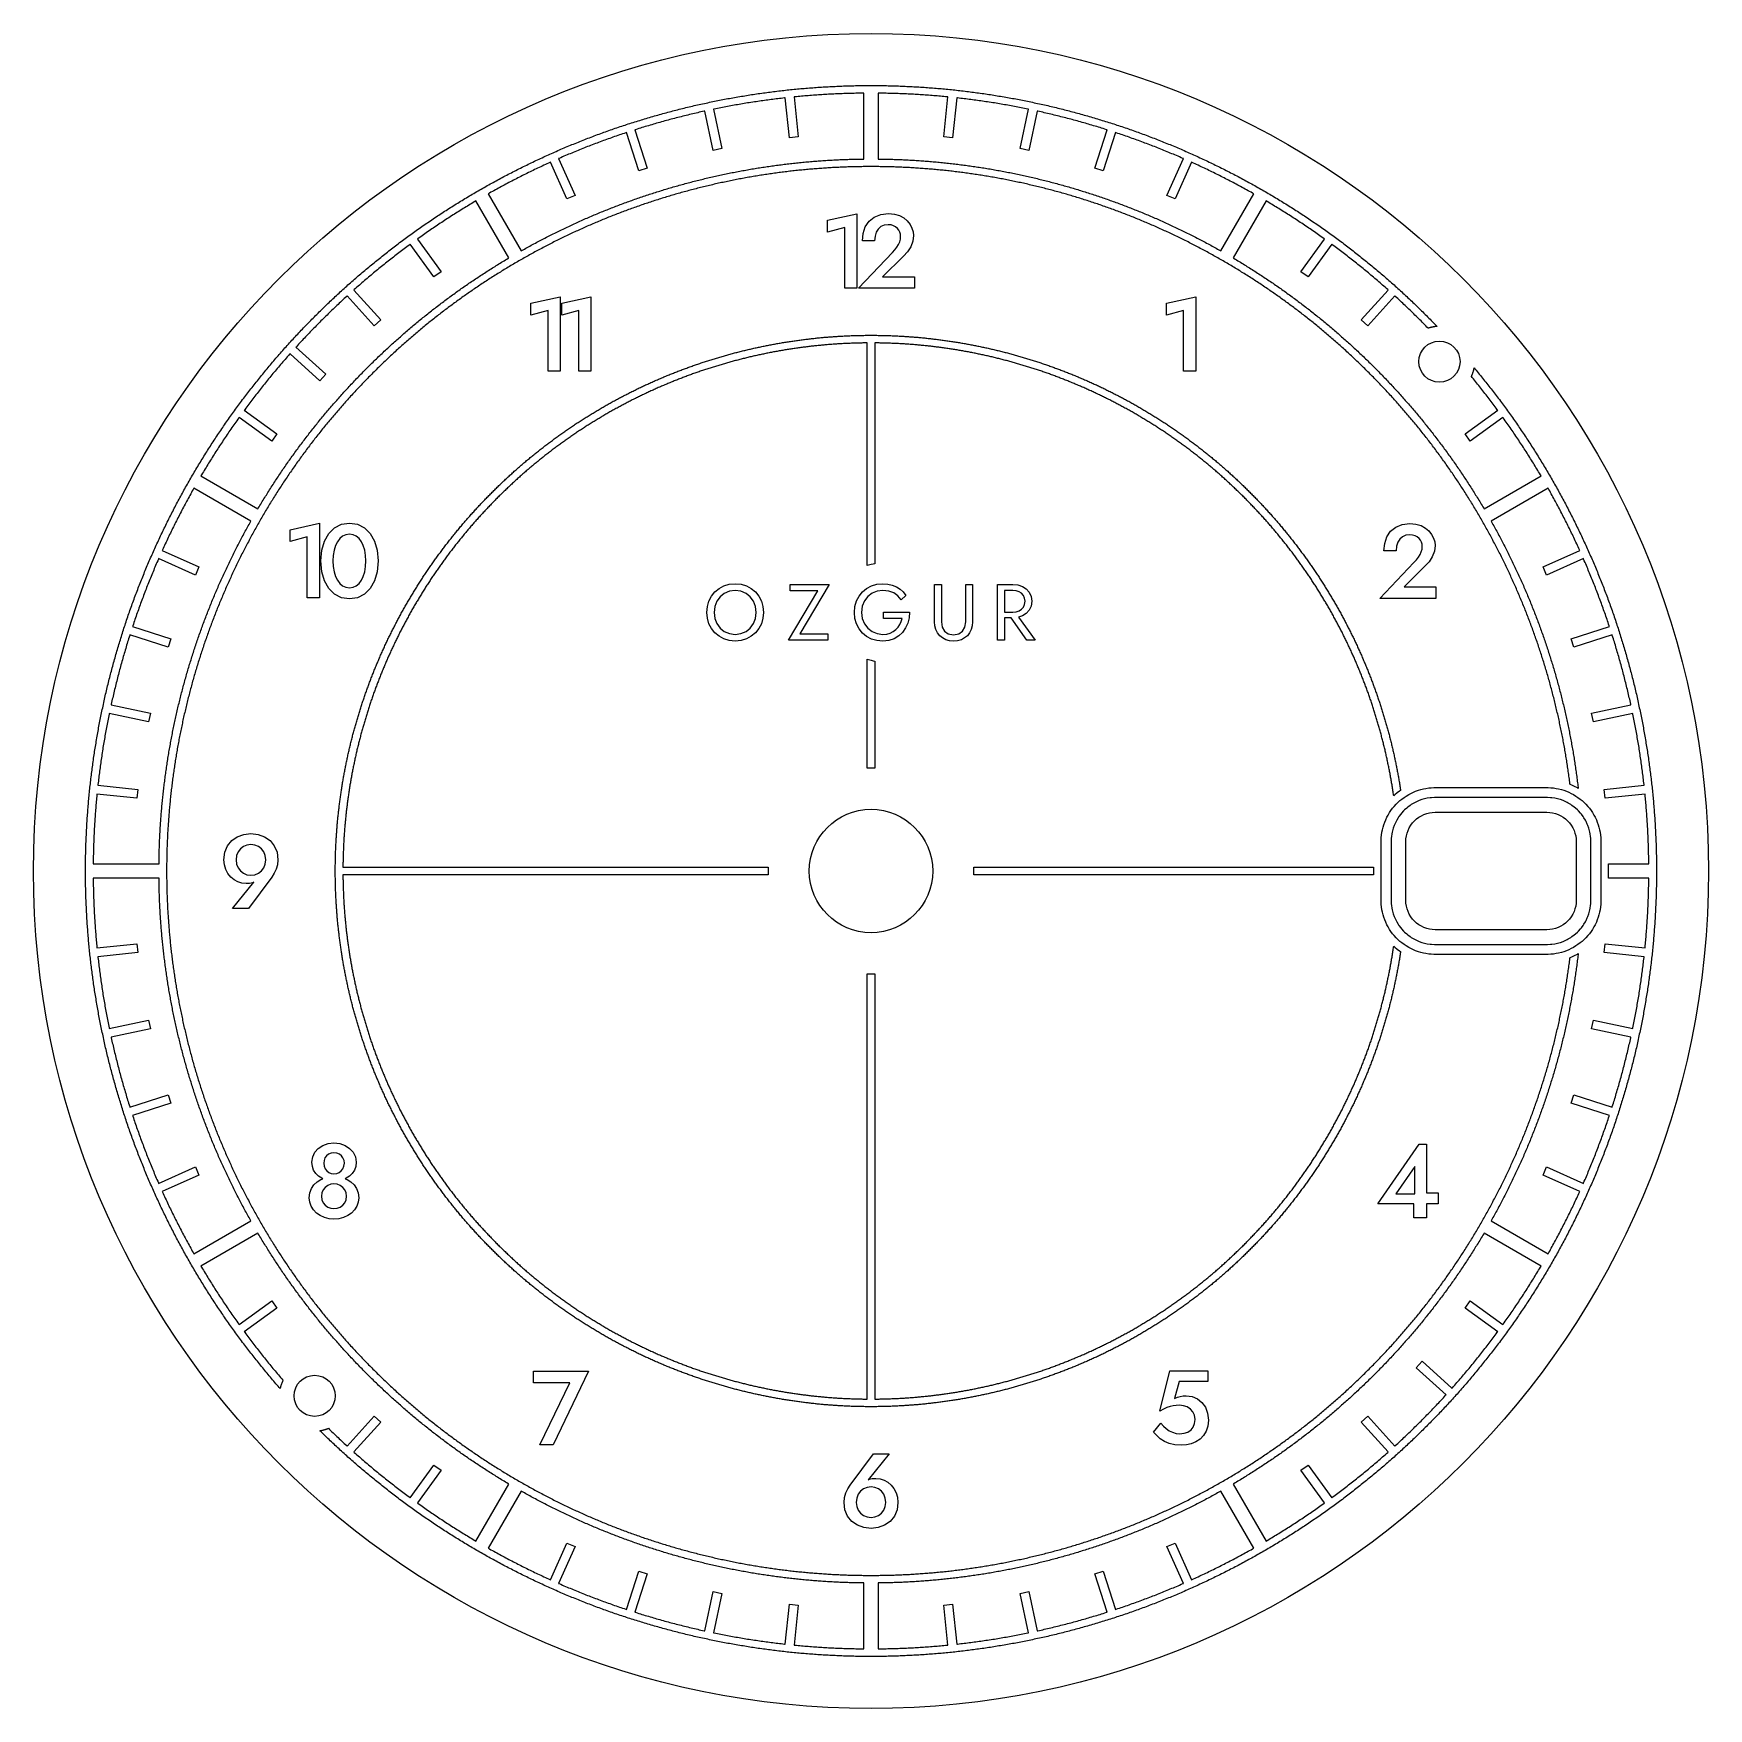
# Model space of a CAD drawing. Header units: millimetres. Extents: x -14.2 to 14.2, y -14.2 to 14.2.
import ezdxf

# ---------------------------------------------------------------- set-up
doc = ezdxf.new("R2010")
doc.units = ezdxf.units.MM
doc.layers.add('ALTIN', color=2, linetype='Continuous')
doc.layers.add('KESIM', color=1, linetype='Continuous')

msp = doc.modelspace()

# ---------------------------------------------------------------- linework, layer by layer
at = {"layer": 'ALTIN'}
for points in [[(13.3604, -0.3499), (13.3596, -0.379), (13.3588, -0.4081), (13.3578, -0.4373), (13.3569, -0.4664), (13.3558, -0.4956), (13.3547, -0.5247), (13.3535, -0.5538), (13.3523, -0.583), (13.351, -0.6121), (13.3496, -0.6412), (13.3482, -0.6704), (13.3467, -0.6995), (13.3451, -0.7286), (13.3435, -0.7577), (13.3418, -0.7868), (13.3401, -0.8159), (13.3383, -0.845), (13.3364, -0.8741), (13.3344, -0.9032), (13.3324, -0.9323), (13.3304, -0.9614), (13.3282, -0.9905), (13.3261, -1.0195), (13.3238, -1.0486), (13.3215, -1.0777), (13.3191, -1.1067), (13.3167, -1.1358), (13.3141, -1.1648), (13.3116, -1.1939), (13.3089, -1.2229), (13.3062, -1.252), (13.3035, -1.281), (13.3006, -1.31), (13.2978, -1.339), (13.2948, -1.368), (13.2918, -1.397), (13.2887, -1.426), (13.2856, -1.455), (13.2824, -1.484), (13.2791, -1.513), (13.2758, -1.5419), (13.2724, -1.5709), (13.2689, -1.5998), (13.2654, -1.6288), (13.2618, -1.6577), (13.2581, -1.6866), (13.2544, -1.7156), (13.2507, -1.7445), (13.2468, -1.7734), (13.2429, -1.8023), (13.239, -1.8312), (13.2349, -1.86), (13.2308, -1.8889), (13.2267, -1.9178), (13.2225, -1.9466), (13.2182, -1.9755), (13.2139, -2.0043), (13.2095, -2.0331), (13.205, -2.0619), (13.2005, -2.0907), (13.1959, -2.1195), (13.1912, -2.1483), (13.1865, -2.1771), (13.1817, -2.2059), (13.1769, -2.2346), (13.172, -2.2634), (13.167, -2.2921), (13.162, -2.3208), (13.1569, -2.3495), (13.1517, -2.3782), (13.1465, -2.4069), (13.1412, -2.4356), (13.1359, -2.4642), (13.1304, -2.4929), (13.125, -2.5215), (13.1194, -2.5502), (13.1139, -2.5788), (13.1082, -2.6074), (13.1025, -2.636), (13.0967, -2.6646), (13.0908, -2.6931), (13.0849, -2.7217), (13.079, -2.7502), (13.0729, -2.7787), (13.0668, -2.8073), (13.0607, -2.8358), (13.0545, -2.8642), (13.0482, -2.8927), (13.0419, -2.9212), (13.0355, -2.9496), (13.029, -2.9781), (13.0225, -3.0065), (13.0159, -3.0349), (13.0092, -3.0633), (13.0025, -3.0916), (12.9957, -3.12), (12.9889, -3.1483), (12.982, -3.1767), (12.975, -3.205), (12.968, -3.2333), (12.9609, -3.2616), (12.9538, -3.2898), (12.9466, -3.3181), (12.9393, -3.3463), (12.932, -3.3745), (12.9246, -3.4028), (12.9171, -3.4309), (12.9096, -3.4591), (12.902, -3.4873), (12.8944, -3.5154), (12.8867, -3.5435), (12.8789, -3.5716), (12.8711, -3.5997), (12.8632, -3.6278), (12.8553, -3.6559), (12.8473, -3.6839), (12.8392, -3.7119), (12.8311, -3.7399), (12.8229, -3.7679), (12.8146, -3.7959), (12.8063, -3.8238), (12.7979, -3.8517), (12.7895, -3.8797), (12.781, -3.9075), (12.7725, -3.9354), (12.7638, -3.9633), (12.7552, -3.9911), (12.7464, -4.0189), (12.7376, -4.0467), (12.7288, -4.0745), (12.7199, -4.1023), (12.7109, -4.13), (12.7018, -4.1577), (12.6927, -4.1854), (12.6836, -4.2131), (12.6743, -4.2408), (12.6651, -4.2684), (12.6557, -4.296), (12.6463, -4.3236), (12.6369, -4.3512), (12.6273, -4.3788), (12.6177, -4.4063), (12.6081, -4.4338), (12.5984, -4.4613), (12.5886, -4.4888), (12.5788, -4.5163), (12.5689, -4.5437), (12.559, -4.5711), (12.549, -4.5985), (12.5389, -4.6259), (12.5288, -4.6532), (12.5186, -4.6805), (12.5084, -4.7078), (12.4981, -4.7351), (12.4877, -4.7624), (12.4773, -4.7896), (12.4668, -4.8168), (12.4563, -4.844), (12.4457, -4.8711), (12.435, -4.8983), (12.4243, -4.9254), (12.4135, -4.9525), (12.4027, -4.9796), (12.3918, -5.0066), (12.3809, -5.0336), (12.3698, -5.0606), (12.3588, -5.0876), (12.3476, -5.1146), (12.3365, -5.1415), (12.3252, -5.1684), (12.3139, -5.1953), (12.3025, -5.2221), (12.2911, -5.2489), (12.2796, -5.2758), (12.2681, -5.3025), (12.2565, -5.3293), (12.2449, -5.356), (12.2331, -5.3827), (12.2214, -5.4094), (12.2095, -5.436), (12.1976, -5.4627), (12.1857, -5.4893), (12.1737, -5.5158), (12.1616, -5.5424), (12.1495, -5.5689), (12.1373, -5.5954), (12.1251, -5.6219), (12.1128, -5.6483), (12.1005, -5.6747), (12.088, -5.7011), (12.0756, -5.7274), (12.0631, -5.7538), (12.0505, -5.7801), (12.0378, -5.8064), (12.0251, -5.8326), (12.0124, -5.8588), (11.9996, -5.885), (11.9867, -5.9112), (11.9738, -5.9373), (11.9608, -5.9634), (11.9478, -5.9895), (11.9347, -6.0156), (11.9215, -6.0416), (11.9083, -6.0676), (11.895, -6.0935), (11.8817, -6.1195), (11.8683, -6.1454), (11.8549, -6.1713), (11.8414, -6.1971), (11.8279, -6.2229), (11.8143, -6.2487), (11.8006, -6.2745), (11.7869, -6.3002), (11.7731, -6.3259), (11.7593, -6.3516), (11.7454, -6.3772), (11.7314, -6.4028), (11.7175, -6.4284), (11.7034, -6.454), (11.6893, -6.4795), (11.6751, -6.505), (11.6609, -6.5304), (11.6466, -6.5558), (11.6323, -6.5812), (11.6179, -6.6066), (11.6035, -6.6319), (11.589, -6.6572), (11.5744, -6.6825), (11.5598, -6.7077), (11.5452, -6.7329), (11.5304, -6.7581), (11.5157, -6.7833), (11.5008, -6.8084), (11.486, -6.8334), (11.471, -6.8585), (11.456, -6.8835), (11.441, -6.9085), (11.4259, -6.9334), (11.4107, -6.9583), (11.3955, -6.9832), (11.3803, -7.008), (11.365, -7.0328), (11.3496, -7.0576), (11.3342, -7.0824), (11.3187, -7.1071), (11.3032, -7.1318), (11.2876, -7.1564), (11.2719, -7.181), (11.2562, -7.2056), (11.2405, -7.2301), (11.2247, -7.2546), (11.2088, -7.2791), (11.1929, -7.3035), (11.177, -7.3279), (11.161, -7.3523), (11.1449, -7.3766), (11.1288, -7.4009), (11.1126, -7.4252), (11.0964, -7.4494), (11.0801, -7.4736), (11.0638, -7.4978), (11.0474, -7.5219), (11.0309, -7.546), (11.0144, -7.57), (10.9979, -7.594), (10.9813, -7.618), (10.9647, -7.6419), (10.948, -7.6658), (10.9312, -7.6897), (10.9144, -7.7135), (10.8976, -7.7373), (10.8807, -7.7611), (10.8637, -7.7848), (10.8467, -7.8085), (10.8296, -7.8321), (10.8125, -7.8557), (10.7953, -7.8793), (10.7781, -7.9029), (10.7609, -7.9263), (10.7435, -7.9498), (10.7262, -7.9732), (10.7088, -7.9966), (10.6913, -8.02), (10.6738, -8.0433), (10.6562, -8.0665), (10.6386, -8.0898), (10.6209, -8.1129), (10.6032, -8.1361), (10.5854, -8.1592), (10.5676, -8.1823), (10.5497, -8.2053), (10.5318, -8.2283), (10.5138, -8.2513), (10.4958, -8.2742), (10.4777, -8.2971), (10.4596, -8.3199), (10.4414, -8.3427), (10.4232, -8.3655), (10.4049, -8.3882), (10.3866, -8.4109), (10.3682, -8.4335), (10.3498, -8.4561), (10.3313, -8.4787), (10.3128, -8.5012), (10.2942, -8.5237), (10.2756, -8.5461), (10.2569, -8.5685), (10.2382, -8.5909), (10.2194, -8.6132), (10.2006, -8.6354), (10.1817, -8.6577), (10.1628, -8.6799), (10.1439, -8.702), (10.1249, -8.7241), (10.1058, -8.7462), (10.0867, -8.7682), (10.0675, -8.7902), (10.0483, -8.8122), (10.0291, -8.8341), (10.0098, -8.8559), (9.9904, -8.8777), (9.9711, -8.8995), (9.9516, -8.9212), (9.9321, -8.9429), (9.9126, -8.9646), (9.893, -8.9862), (9.8734, -9.0077), (9.8537, -9.0293), (9.834, -9.0507), (9.8142, -9.0722), (9.7944, -9.0936), (9.7745, -9.1149), (9.7546, -9.1362), (9.7347, -9.1575), (9.7147, -9.1787), (9.6946, -9.1999), (9.6745, -9.221), (9.6544, -9.2421), (9.6342, -9.2631), (9.614, -9.2841), (9.5937, -9.3051), (9.5734, -9.326), (9.553, -9.3468), (9.5326, -9.3677), (9.5121, -9.3884), (9.4916, -9.4092), (9.4711, -9.4298), (9.4505, -9.4505), (9.4298, -9.4711), (9.4092, -9.4916), (9.3884, -9.5121), (9.3677, -9.5326), (9.3468, -9.553), (9.326, -9.5734), (9.3051, -9.5937), (9.2841, -9.614), (9.2631, -9.6342), (9.2421, -9.6544), (9.221, -9.6745), (9.1999, -9.6946), (9.1787, -9.7147), (9.1575, -9.7347), (9.1362, -9.7546), (9.1149, -9.7745), (9.0936, -9.7944), (9.0722, -9.8142), (9.0507, -9.834), (9.0293, -9.8537), (9.0077, -9.8734), (8.9862, -9.893), (8.9646, -9.9126), (8.9429, -9.9321), (8.9212, -9.9516), (8.8995, -9.9711), (8.8777, -9.9904), (8.8559, -10.0098), (8.8341, -10.0291), (8.8122, -10.0483), (8.7902, -10.0675), (8.7682, -10.0867), (8.7462, -10.1058), (8.7241, -10.1249), (8.702, -10.1439), (8.6799, -10.1628), (8.6577, -10.1817), (8.6354, -10.2006), (8.6132, -10.2194), (8.5909, -10.2382), (8.5685, -10.2569), (8.5461, -10.2756), (8.5237, -10.2942), (8.5012, -10.3128), (8.4787, -10.3313), (8.4561, -10.3498), (8.4335, -10.3682), (8.4109, -10.3866), (8.3882, -10.4049), (8.3655, -10.4232), (8.3427, -10.4414), (8.3199, -10.4596), (8.2971, -10.4777), (8.2742, -10.4958), (8.2513, -10.5138), (8.2283, -10.5318), (8.2053, -10.5497), (8.1823, -10.5676), (8.1592, -10.5854), (8.1361, -10.6032), (8.1129, -10.6209), (8.0898, -10.6386), (8.0665, -10.6562), (8.0433, -10.6738), (8.02, -10.6913), (7.9966, -10.7088), (7.9732, -10.7262), (7.9498, -10.7435), (7.9263, -10.7609), (7.9029, -10.7781), (7.8793, -10.7953), (7.8557, -10.8125), (7.8321, -10.8296), (7.8085, -10.8467), (7.7848, -10.8637), (7.7611, -10.8807), (7.7373, -10.8976), (7.7135, -10.9144), (7.6897, -10.9312), (7.6658, -10.948), (7.6419, -10.9647), (7.618, -10.9813), (7.594, -10.9979), (7.57, -11.0144), (7.546, -11.0309), (7.5219, -11.0474), (7.4978, -11.0638), (7.4736, -11.0801), (7.4494, -11.0964), (7.4252, -11.1126), (7.4009, -11.1288), (7.3766, -11.1449), (7.3523, -11.161), (7.3279, -11.177), (7.3035, -11.1929), (7.2791, -11.2088), (7.2546, -11.2247), (7.2301, -11.2405), (7.2056, -11.2562), (7.181, -11.2719), (7.1564, -11.2876), (7.1318, -11.3032), (7.1071, -11.3187), (7.0824, -11.3342), (7.0576, -11.3496), (7.0328, -11.365), (7.008, -11.3803), (6.9832, -11.3955), (6.9583, -11.4107), (6.9334, -11.4259), (6.9085, -11.441), (6.8835, -11.456), (6.8585, -11.471), (6.8334, -11.486), (6.8084, -11.5008), (6.7833, -11.5157), (6.7581, -11.5304), (6.7329, -11.5452), (6.7077, -11.5598), (6.6825, -11.5744), (6.6572, -11.589), (6.6319, -11.6035), (6.6066, -11.6179), (6.5812, -11.6323), (6.5558, -11.6466), (6.5304, -11.6609), (6.505, -11.6751), (6.4795, -11.6893), (6.454, -11.7034), (6.4284, -11.7175), (6.4028, -11.7314), (6.3772, -11.7454), (6.3516, -11.7593), (6.3259, -11.7731), (6.3002, -11.7869), (6.2745, -11.8006), (6.2487, -11.8143), (6.2229, -11.8279), (6.1971, -11.8414), (6.1713, -11.8549), (6.1454, -11.8683), (6.1195, -11.8817), (6.0935, -11.895), (6.0676, -11.9083), (6.0416, -11.9215), (6.0156, -11.9347), (5.9895, -11.9478), (5.9634, -11.9608), (5.9373, -11.9738), (5.9112, -11.9867), (5.885, -11.9996), (5.8588, -12.0124), (5.8326, -12.0251), (5.8064, -12.0378), (5.7801, -12.0505), (5.7538, -12.0631), (5.7274, -12.0756), (5.7011, -12.088), (5.6747, -12.1005), (5.6483, -12.1128), (5.6219, -12.1251), (5.5954, -12.1373), (5.5689, -12.1495), (5.5424, -12.1616), (5.5158, -12.1737), (5.4893, -12.1857), (5.4627, -12.1976), (5.436, -12.2095), (5.4094, -12.2214), (5.3827, -12.2331), (5.356, -12.2449), (5.3293, -12.2565), (5.3025, -12.2681), (5.2758, -12.2796), (5.2489, -12.2911), (5.2221, -12.3025), (5.1953, -12.3139), (5.1684, -12.3252), (5.1415, -12.3365), (5.1146, -12.3476), (5.0876, -12.3588), (5.0606, -12.3698), (5.0336, -12.3809), (5.0066, -12.3918), (4.9796, -12.4027), (4.9525, -12.4135), (4.9254, -12.4243), (4.8983, -12.435), (4.8711, -12.4457), (4.844, -12.4563), (4.8168, -12.4668), (4.7896, -12.4773), (4.7624, -12.4877), (4.7351, -12.4981), (4.7078, -12.5084), (4.6805, -12.5186), (4.6532, -12.5288), (4.6259, -12.5389), (4.5985, -12.549), (4.5711, -12.559), (4.5437, -12.5689), (4.5163, -12.5788), (4.4888, -12.5886), (4.4613, -12.5984), (4.4338, -12.6081), (4.4063, -12.6177), (4.3788, -12.6273), (4.3512, -12.6369), (4.3236, -12.6463), (4.296, -12.6557), (4.2684, -12.6651), (4.2408, -12.6743), (4.2131, -12.6836), (4.1854, -12.6927), (4.1577, -12.7018), (4.13, -12.7109), (4.1023, -12.7199), (4.0745, -12.7288), (4.0467, -12.7376), (4.0189, -12.7464), (3.9911, -12.7552), (3.9633, -12.7638), (3.9354, -12.7725), (3.9075, -12.781), (3.8797, -12.7895), (3.8517, -12.7979), (3.8238, -12.8063), (3.7959, -12.8146), (3.7679, -12.8229), (3.7399, -12.8311), (3.7119, -12.8392), (3.6839, -12.8473), (3.6559, -12.8553), (3.6278, -12.8632), (3.5997, -12.8711), (3.5716, -12.8789), (3.5435, -12.8867), (3.5154, -12.8944), (3.4873, -12.902), (3.4591, -12.9096), (3.4309, -12.9171), (3.4028, -12.9246), (3.3745, -12.932), (3.3463, -12.9393), (3.3181, -12.9466), (3.2898, -12.9538), (3.2616, -12.9609), (3.2333, -12.968), (3.205, -12.975), (3.1767, -12.982), (3.1483, -12.9889), (3.12, -12.9957), (3.0916, -13.0025), (3.0633, -13.0092), (3.0349, -13.0159), (3.0065, -13.0225), (2.9781, -13.029), (2.9496, -13.0355), (2.9212, -13.0419), (2.8927, -13.0482), (2.8642, -13.0545), (2.8358, -13.0607), (2.8073, -13.0668), (2.7787, -13.0729), (2.7502, -13.079), (2.7217, -13.0849), (2.6931, -13.0908), (2.6646, -13.0967), (2.636, -13.1025), (2.6074, -13.1082), (2.5788, -13.1139), (2.5502, -13.1194), (2.5215, -13.125), (2.4929, -13.1304), (2.4642, -13.1359), (2.4356, -13.1412), (2.4069, -13.1465), (2.3782, -13.1517), (2.3495, -13.1569), (2.3208, -13.162), (2.2921, -13.167), (2.2634, -13.172), (2.2346, -13.1769), (2.2059, -13.1817), (2.1771, -13.1865), (2.1483, -13.1912), (2.1195, -13.1959), (2.0907, -13.2005), (2.0619, -13.205), (2.0331, -13.2095), (2.0043, -13.2139), (1.9755, -13.2182), (1.9466, -13.2225), (1.9178, -13.2267), (1.8889, -13.2308), (1.86, -13.2349), (1.8312, -13.239), (1.8023, -13.2429), (1.7734, -13.2468), (1.7445, -13.2507), (1.7156, -13.2544), (1.6866, -13.2581), (1.6577, -13.2618), (1.6288, -13.2654), (1.5998, -13.2689), (1.5709, -13.2724), (1.5419, -13.2758), (1.513, -13.2791), (1.484, -13.2824), (1.455, -13.2856), (1.426, -13.2887), (1.397, -13.2918), (1.368, -13.2948), (1.339, -13.2978), (1.31, -13.3006), (1.281, -13.3035), (1.252, -13.3062), (1.2229, -13.3089), (1.1939, -13.3116), (1.1648, -13.3141), (1.1358, -13.3167), (1.1067, -13.3191), (1.0777, -13.3215), (1.0486, -13.3238), (1.0195, -13.3261), (0.9905, -13.3282), (0.9614, -13.3304), (0.9323, -13.3324), (0.9032, -13.3344), (0.8741, -13.3364), (0.845, -13.3383), (0.8159, -13.3401), (0.7868, -13.3418), (0.7577, -13.3435), (0.7286, -13.3451), (0.6995, -13.3467), (0.6704, -13.3482), (0.6412, -13.3496), (0.6121, -13.351), (0.583, -13.3523), (0.5538, -13.3535), (0.5247, -13.3547), (0.4956, -13.3558), (0.4664, -13.3569), (0.4373, -13.3578), (0.4081, -13.3588), (0.379, -13.3596), (0.3499, -13.3604), (0.3207, -13.3612), (0.2916, -13.3618), (0.2624, -13.3624), (0.2333, -13.363), (0.2041, -13.3634), (0.1749, -13.3639), (0.1458, -13.3642), (0.1166, -13.3645), (0.0875, -13.3647), (0.0583, -13.3649), (0.0292, -13.365), (0, -13.365), (-0.0292, -13.365), (-0.0583, -13.3649), (-0.0875, -13.3647), (-0.1166, -13.3645), (-0.1458, -13.3642), (-0.1749, -13.3639), (-0.2041, -13.3634), (-0.2333, -13.363), (-0.2624, -13.3624), (-0.2916, -13.3618), (-0.3207, -13.3612), (-0.3499, -13.3604), (-0.379, -13.3596), (-0.4081, -13.3588), (-0.4373, -13.3578), (-0.4664, -13.3569), (-0.4956, -13.3558), (-0.5247, -13.3547), (-0.5538, -13.3535), (-0.583, -13.3523), (-0.6121, -13.351), (-0.6412, -13.3496), (-0.6704, -13.3482), (-0.6995, -13.3467), (-0.7286, -13.3451), (-0.7577, -13.3435), (-0.7868, -13.3418), (-0.8159, -13.3401), (-0.845, -13.3383), (-0.8741, -13.3364), (-0.9032, -13.3344), (-0.9323, -13.3324), (-0.9614, -13.3304), (-0.9905, -13.3282), (-1.0195, -13.3261), (-1.0486, -13.3238), (-1.0777, -13.3215), (-1.1067, -13.3191), (-1.1358, -13.3167), (-1.1648, -13.3141), (-1.1939, -13.3116), (-1.2229, -13.3089), (-1.252, -13.3062), (-1.281, -13.3035), (-1.31, -13.3006), (-1.339, -13.2978), (-1.368, -13.2948), (-1.397, -13.2918), (-1.426, -13.2887), (-1.455, -13.2856), (-1.484, -13.2824), (-1.513, -13.2791), (-1.5419, -13.2758), (-1.5709, -13.2724), (-1.5998, -13.2689), (-1.6288, -13.2654), (-1.6577, -13.2618), (-1.6866, -13.2581), (-1.7156, -13.2544), (-1.7445, -13.2507), (-1.7734, -13.2468), (-1.8023, -13.2429), (-1.8312, -13.239), (-1.86, -13.2349), (-1.8889, -13.2308), (-1.9178, -13.2267), (-1.9466, -13.2225), (-1.9755, -13.2182), (-2.0043, -13.2139), (-2.0331, -13.2095), (-2.0619, -13.205), (-2.0907, -13.2005), (-2.1195, -13.1959), (-2.1483, -13.1912), (-2.1771, -13.1865), (-2.2059, -13.1817), (-2.2346, -13.1769), (-2.2634, -13.172), (-2.2921, -13.167), (-2.3208, -13.162), (-2.3495, -13.1569), (-2.3782, -13.1517), (-2.4069, -13.1465), (-2.4356, -13.1412), (-2.4642, -13.1359), (-2.4929, -13.1304), (-2.5215, -13.125), (-2.5502, -13.1194), (-2.5788, -13.1139), (-2.6074, -13.1082), (-2.636, -13.1025), (-2.6646, -13.0967), (-2.6931, -13.0908), (-2.7217, -13.0849), (-2.7502, -13.079), (-2.7787, -13.0729), (-2.8073, -13.0668), (-2.8358, -13.0607), (-2.8642, -13.0545), (-2.8927, -13.0482), (-2.9212, -13.0419), (-2.9496, -13.0355), (-2.9781, -13.029), (-3.0065, -13.0225), (-3.0349, -13.0159), (-3.0633, -13.0092), (-3.0916, -13.0025), (-3.12, -12.9957), (-3.1483, -12.9889), (-3.1767, -12.982), (-3.205, -12.975), (-3.2333, -12.968), (-3.2616, -12.9609), (-3.2898, -12.9538), (-3.3181, -12.9466), (-3.3463, -12.9393), (-3.3745, -12.932), (-3.4028, -12.9246), (-3.4309, -12.9171), (-3.4591, -12.9096), (-3.4873, -12.902), (-3.5154, -12.8944), (-3.5435, -12.8867), (-3.5716, -12.8789), (-3.5997, -12.8711), (-3.6278, -12.8632), (-3.6559, -12.8553), (-3.6839, -12.8473), (-3.7119, -12.8392), (-3.7399, -12.8311), (-3.7679, -12.8229), (-3.7959, -12.8146), (-3.8238, -12.8063), (-3.8517, -12.7979), (-3.8797, -12.7895), (-3.9075, -12.781), (-3.9354, -12.7725), (-3.9633, -12.7638), (-3.9911, -12.7552), (-4.0189, -12.7464), (-4.0467, -12.7376), (-4.0745, -12.7288), (-4.1023, -12.7199), (-4.13, -12.7109), (-4.1577, -12.7018), (-4.1854, -12.6927), (-4.2131, -12.6836), (-4.2408, -12.6743), (-4.2684, -12.6651), (-4.296, -12.6557), (-4.3236, -12.6463), (-4.3512, -12.6369), (-4.3788, -12.6273), (-4.4063, -12.6177), (-4.4338, -12.6081), (-4.4613, -12.5984), (-4.4888, -12.5886), (-4.5163, -12.5788), (-4.5437, -12.5689), (-4.5711, -12.559), (-4.5985, -12.549), (-4.6259, -12.5389), (-4.6532, -12.5288), (-4.6805, -12.5186), (-4.7078, -12.5084), (-4.7351, -12.4981), (-4.7624, -12.4877), (-4.7896, -12.4773), (-4.8168, -12.4668), (-4.844, -12.4563), (-4.8711, -12.4457), (-4.8983, -12.435), (-4.9254, -12.4243), (-4.9525, -12.4135), (-4.9796, -12.4027), (-5.0066, -12.3918), (-5.0336, -12.3809), (-5.0606, -12.3698), (-5.0876, -12.3588), (-5.1146, -12.3476), (-5.1415, -12.3365), (-5.1684, -12.3252), (-5.1953, -12.3139), (-5.2221, -12.3025), (-5.2489, -12.2911), (-5.2758, -12.2796), (-5.3025, -12.2681), (-5.3293, -12.2565), (-5.356, -12.2449), (-5.3827, -12.2331), (-5.4094, -12.2214), (-5.436, -12.2095), (-5.4627, -12.1976), (-5.4893, -12.1857), (-5.5158, -12.1737), (-5.5424, -12.1616), (-5.5689, -12.1495), (-5.5954, -12.1373), (-5.6219, -12.1251), (-5.6483, -12.1128), (-5.6747, -12.1005), (-5.7011, -12.088), (-5.7274, -12.0756), (-5.7538, -12.0631), (-5.7801, -12.0505), (-5.8064, -12.0378), (-5.8326, -12.0251), (-5.8588, -12.0124), (-5.885, -11.9996), (-5.9112, -11.9867), (-5.9373, -11.9738), (-5.9634, -11.9608), (-5.9895, -11.9478), (-6.0156, -11.9347), (-6.0416, -11.9215), (-6.0676, -11.9083), (-6.0935, -11.895), (-6.1195, -11.8817), (-6.1454, -11.8683), (-6.1713, -11.8549), (-6.1971, -11.8414), (-6.2229, -11.8279), (-6.2487, -11.8143), (-6.2745, -11.8006), (-6.3002, -11.7869), (-6.3259, -11.7731), (-6.3516, -11.7593), (-6.3772, -11.7454), (-6.4028, -11.7314), (-6.4284, -11.7175), (-6.454, -11.7034), (-6.4795, -11.6893), (-6.505, -11.6751), (-6.5304, -11.6609), (-6.5558, -11.6466), (-6.5812, -11.6323), (-6.6066, -11.6179), (-6.6319, -11.6035), (-6.6572, -11.589), (-6.6825, -11.5744), (-6.7077, -11.5598), (-6.7329, -11.5452), (-6.7581, -11.5304), (-6.7833, -11.5157), (-6.8084, -11.5008), (-6.8334, -11.486), (-6.8585, -11.471), (-6.8835, -11.456), (-6.9085, -11.441), (-6.9334, -11.4259), (-6.9583, -11.4107), (-6.9832, -11.3955), (-7.008, -11.3803), (-7.0328, -11.365), (-7.0576, -11.3496), (-7.0824, -11.3342), (-7.1071, -11.3187), (-7.1318, -11.3032), (-7.1564, -11.2876), (-7.181, -11.2719), (-7.2056, -11.2562), (-7.2301, -11.2405), (-7.2546, -11.2247), (-7.2791, -11.2088), (-7.3035, -11.1929), (-7.3279, -11.177), (-7.3523, -11.161), (-7.3766, -11.1449), (-7.4009, -11.1288), (-7.4252, -11.1126), (-7.4494, -11.0964), (-7.4736, -11.0801), (-7.4978, -11.0638), (-7.5219, -11.0474), (-7.546, -11.0309), (-7.57, -11.0144), (-7.594, -10.9979), (-7.618, -10.9813), (-7.6419, -10.9647), (-7.6658, -10.948), (-7.6897, -10.9312), (-7.7135, -10.9144), (-7.7373, -10.8976), (-7.7611, -10.8807), (-7.7848, -10.8637), (-7.8085, -10.8467), (-7.8321, -10.8296), (-7.8557, -10.8125), (-7.8793, -10.7953), (-7.9029, -10.7781), (-7.9263, -10.7609), (-7.9498, -10.7435), (-7.9732, -10.7262), (-7.9966, -10.7088), (-8.02, -10.6913), (-8.0433, -10.6738), (-8.0665, -10.6562), (-8.0898, -10.6386), (-8.1129, -10.6209), (-8.1361, -10.6032), (-8.1592, -10.5854), (-8.1823, -10.5676), (-8.2053, -10.5497), (-8.2283, -10.5318), (-8.2513, -10.5138), (-8.2742, -10.4958), (-8.2971, -10.4777), (-8.3199, -10.4596), (-8.3427, -10.4414), (-8.3655, -10.4232), (-8.3882, -10.4049), (-8.4109, -10.3866), (-8.4335, -10.3682), (-8.4561, -10.3498), (-8.4787, -10.3313), (-8.5012, -10.3128), (-8.5237, -10.2942), (-8.5461, -10.2756), (-8.5685, -10.2569), (-8.5909, -10.2382), (-8.6132, -10.2194), (-8.6354, -10.2006), (-8.6577, -10.1817), (-8.6799, -10.1628), (-8.702, -10.1439), (-8.7241, -10.1249), (-8.7462, -10.1058), (-8.7682, -10.0867), (-8.7902, -10.0675), (-8.8122, -10.0483), (-8.8341, -10.0291), (-8.8559, -10.0098), (-8.8777, -9.9904), (-8.8995, -9.9711), (-8.9212, -9.9516), (-8.9429, -9.9321), (-8.9646, -9.9126), (-8.9862, -9.893), (-9.0077, -9.8734), (-9.0293, -9.8537), (-9.0507, -9.834), (-9.0722, -9.8142), (-9.0936, -9.7944), (-9.1149, -9.7745), (-9.1362, -9.7546), (-9.1575, -9.7347), (-9.1787, -9.7147), (-9.1999, -9.6946), (-9.221, -9.6745), (-9.2421, -9.6544), (-9.2631, -9.6342), (-9.2841, -9.614), (-9.3051, -9.5937), (-9.326, -9.5734), (-9.3468, -9.553), (-9.3677, -9.5326), (-9.377, -9.5233), (-9.3749, -9.523), (-9.3664, -9.5217), (-9.3604, -9.5206), (-9.352, -9.5191), (-9.3459, -9.5179), (-9.3375, -9.5161), (-9.3316, -9.5147), (-9.3232, -9.5127), (-9.3172, -9.5113), (-9.3089, -9.5091), (-9.303, -9.5074), (-9.2948, -9.505), (-9.2889, -9.5033), (-9.2807, -9.5007), (-9.2749, -9.4987), (-9.2668, -9.4959), (-9.261, -9.4939), (-9.2529, -9.4909), (-9.2472, -9.4887), (-9.2392, -9.4855), (-9.2336, -9.4831), (-9.2327, -9.4828), (-9.2146, -9.5004), (-9.1938, -9.5205), (-9.173, -9.5405), (-9.1522, -9.5605), (-9.1313, -9.5804), (-9.1104, -9.6003), (-9.0894, -9.6202), (-9.0684, -9.64), (-9.0473, -9.6598), (-9.0262, -9.6795), (-9.0051, -9.6991), (-8.9839, -9.7188), (-8.9627, -9.7383), (-8.9414, -9.7579), (-8.9201, -9.7773), (-8.9115, -9.7852), (-8.4533, -9.2763), (-8.3419, -9.3767), (-8.8001, -9.8855), (-8.7914, -9.8933), (-8.7698, -9.9124), (-8.7481, -9.9315), (-8.7264, -9.9506), (-8.7047, -9.9696), (-8.6829, -9.9886), (-8.6611, -10.0075), (-8.6393, -10.0264), (-8.6174, -10.0452), (-8.5954, -10.064), (-8.5735, -10.0827), (-8.5515, -10.1014), (-8.5294, -10.12), (-8.5073, -10.1386), (-8.4852, -10.1571), (-8.463, -10.1756), (-8.4408, -10.1941), (-8.4185, -10.2125), (-8.3962, -10.2308), (-8.3739, -10.2491), (-8.3515, -10.2673), (-8.3291, -10.2855), (-8.3066, -10.3037), (-8.2841, -10.3218), (-8.2616, -10.3398), (-8.239, -10.3578), (-8.2164, -10.3758), (-8.1937, -10.3937), (-8.171, -10.4115), (-8.1483, -10.4293), (-8.1255, -10.4471), (-8.1027, -10.4648), (-8.0798, -10.4824), (-8.057, -10.5), (-8.034, -10.5176), (-8.0111, -10.5351), (-7.9881, -10.5525), (-7.965, -10.5699), (-7.9419, -10.5873), (-7.9188, -10.6046), (-7.8957, -10.6218), (-7.8725, -10.639), (-7.8493, -10.6562), (-7.8399, -10.6631), (-7.4374, -10.1091), (-7.316, -10.1972), (-7.7185, -10.7512), (-7.7091, -10.758), (-7.6856, -10.7748), (-7.6621, -10.7916), (-7.6385, -10.8083), (-7.6149, -10.8249), (-7.5913, -10.8415), (-7.5676, -10.858), (-7.5439, -10.8745), (-7.5202, -10.8909), (-7.4964, -10.9073), (-7.4726, -10.9236), (-7.4487, -10.9399), (-7.4248, -10.9561), (-7.4009, -10.9723), (-7.377, -10.9884), (-7.353, -11.0045), (-7.3289, -11.0205), (-7.3049, -11.0365), (-7.2808, -11.0524), (-7.2567, -11.0682), (-7.2325, -11.0841), (-7.2083, -11.0998), (-7.1841, -11.1155), (-7.1598, -11.1312), (-7.1355, -11.1467), (-7.1112, -11.1623), (-7.0868, -11.1778), (-7.0624, -11.1932), (-7.038, -11.2086), (-7.0135, -11.2239), (-6.989, -11.2392), (-6.9644, -11.2544), (-6.9399, -11.2696), (-6.9153, -11.2847), (-6.8906, -11.2998), (-6.866, -11.3148), (-6.8413, -11.3297), (-6.8165, -11.3446), (-6.7918, -11.3595), (-6.767, -11.3742), (-6.7421, -11.389), (-6.7211, -11.4014), (-6.1611, -10.4314), (-6.1716, -10.4252), (-6.1943, -10.4117), (-6.217, -10.3982), (-6.2397, -10.3846), (-6.2623, -10.3709), (-6.2849, -10.3573), (-6.3075, -10.3435), (-6.3301, -10.3297), (-6.3526, -10.3159), (-6.3751, -10.302), (-6.3975, -10.2881), (-6.42, -10.2741), (-6.4424, -10.2601), (-6.4647, -10.246), (-6.4871, -10.2319), (-6.5094, -10.2177), (-6.5317, -10.2035), (-6.5539, -10.1892), (-6.5761, -10.1749), (-6.5983, -10.1605), (-6.6205, -10.1461), (-6.6426, -10.1316), (-6.6647, -10.1171), (-6.6867, -10.1025), (-6.7087, -10.0879), (-6.7307, -10.0733), (-6.7527, -10.0585), (-6.7746, -10.0438), (-6.7965, -10.029), (-6.8184, -10.0141), (-6.8402, -9.9992), (-6.862, -9.9843), (-6.8838, -9.9693), (-6.9055, -9.9543), (-6.9272, -9.9392), (-6.9489, -9.924), (-6.9705, -9.9088), (-6.9921, -9.8936), (-7.0137, -9.8783), (-7.0352, -9.863), (-7.0567, -9.8476), (-7.0782, -9.8322), (-7.0996, -9.8168), (-7.121, -9.8012), (-7.1424, -9.7857), (-7.1637, -9.7701), (-7.185, -9.7544), (-7.2063, -9.7387), (-7.2275, -9.723), (-7.2487, -9.7072), (-7.2699, -9.6914), (-7.291, -9.6755), (-7.3121, -9.6595), (-7.3331, -9.6436), (-7.3542, -9.6275), (-7.3751, -9.6115), (-7.3961, -9.5954), (-7.417, -9.5792), (-7.4379, -9.563), (-7.4587, -9.5468), (-7.4795, -9.5305), (-7.5003, -9.5141), (-7.5211, -9.4977), (-7.5418, -9.4813), (-7.5624, -9.4648), (-7.5831, -9.4483), (-7.6037, -9.4317), (-7.6242, -9.4151), (-7.6447, -9.3985), (-7.6652, -9.3818), (-7.6857, -9.365), (-7.7061, -9.3482), (-7.7265, -9.3314), (-7.7468, -9.3145), (-7.7671, -9.2976), (-7.7874, -9.2806), (-7.8076, -9.2636), (-7.8278, -9.2466), (-7.8479, -9.2295), (-7.8681, -9.2123), (-7.8881, -9.1951), (-7.9082, -9.1779), (-7.9282, -9.1606), (-7.9482, -9.1433), (-7.9681, -9.1259), (-7.988, -9.1085), (-8.0078, -9.0911), (-8.0276, -9.0736), (-8.0474, -9.0561), (-8.0672, -9.0385), (-8.0869, -9.0209), (-8.1065, -9.0032), (-8.1261, -8.9855), (-8.1457, -8.9677), (-8.1653, -8.95), (-8.1848, -8.9321), (-8.2042, -8.9142), (-8.2237, -8.8963), (-8.2431, -8.8784), (-8.2624, -8.8604), (-8.2817, -8.8423), (-8.301, -8.8242), (-8.3202, -8.8061), (-8.3394, -8.7879), (-8.3586, -8.7697), (-8.3777, -8.7514), (-8.3968, -8.7331), (-8.4158, -8.7148), (-8.4348, -8.6964), (-8.4537, -8.678), (-8.4726, -8.6595), (-8.4915, -8.641), (-8.5103, -8.6225), (-8.5291, -8.6039), (-8.5479, -8.5853), (-8.5666, -8.5666), (-8.5853, -8.5479), (-8.6039, -8.5291), (-8.6225, -8.5103), (-8.641, -8.4915), (-8.6595, -8.4726), (-8.678, -8.4537), (-8.6964, -8.4348), (-8.7148, -8.4158), (-8.7331, -8.3968), (-8.7514, -8.3777), (-8.7697, -8.3586), (-8.7879, -8.3394), (-8.8061, -8.3202), (-8.8242, -8.301), (-8.8423, -8.2817), (-8.8604, -8.2624), (-8.8784, -8.2431), (-8.8963, -8.2237), (-8.9142, -8.2042), (-8.9321, -8.1848), (-8.95, -8.1653), (-8.9677, -8.1457), (-8.9855, -8.1261), (-9.0032, -8.1065), (-9.0209, -8.0869), (-9.0385, -8.0672), (-9.0561, -8.0474), (-9.0736, -8.0276), (-9.0911, -8.0078), (-9.1085, -7.988), (-9.1259, -7.9681), (-9.1433, -7.9482), (-9.1606, -7.9282), (-9.1779, -7.9082), (-9.1951, -7.8881), (-9.2123, -7.8681), (-9.2295, -7.8479), (-9.2466, -7.8278), (-9.2636, -7.8076), (-9.2806, -7.7874), (-9.2976, -7.7671), (-9.3145, -7.7468), (-9.3314, -7.7265), (-9.3482, -7.7061), (-9.365, -7.6857), (-9.3818, -7.6652), (-9.3985, -7.6447), (-9.4151, -7.6242), (-9.4317, -7.6037), (-9.4483, -7.5831), (-9.4648, -7.5624), (-9.4813, -7.5418), (-9.4977, -7.5211), (-9.5141, -7.5003), (-9.5305, -7.4795), (-9.5468, -7.4587), (-9.563, -7.4379), (-9.5792, -7.417), (-9.5954, -7.3961), (-9.6115, -7.3751), (-9.6275, -7.3542), (-9.6436, -7.3331), (-9.6595, -7.3121), (-9.6755, -7.291), (-9.6914, -7.2699), (-9.7072, -7.2487), (-9.723, -7.2275), (-9.7387, -7.2063), (-9.7544, -7.185), (-9.7701, -7.1637), (-9.7857, -7.1424), (-9.8012, -7.121), (-9.8168, -7.0996), (-9.8322, -7.0782), (-9.8476, -7.0567), (-9.863, -7.0352), (-9.8783, -7.0137), (-9.8936, -6.9921), (-9.9088, -6.9705), (-9.924, -6.9489), (-9.9392, -6.9272), (-9.9543, -6.9055), (-9.9693, -6.8838), (-9.9843, -6.862), (-9.9992, -6.8402), (-10.0141, -6.8184), (-10.029, -6.7965), (-10.0438, -6.7746), (-10.0585, -6.7527), (-10.0733, -6.7307), (-10.0879, -6.7087), (-10.1025, -6.6867), (-10.1171, -6.6647), (-10.1316, -6.6426), (-10.1461, -6.6205), (-10.1605, -6.5983), (-10.1749, -6.5761), (-10.1892, -6.5539), (-10.2035, -6.5317), (-10.2177, -6.5094), (-10.2319, -6.4871), (-10.246, -6.4647), (-10.2601, -6.4424), (-10.2741, -6.42), (-10.2881, -6.3975), (-10.302, -6.3751), (-10.3159, -6.3526), (-10.3297, -6.3301), (-10.3435, -6.3075), (-10.3573, -6.2849), (-10.3709, -6.2623), (-10.3846, -6.2397), (-10.3982, -6.217), (-10.4117, -6.1943), (-10.4252, -6.1716), (-10.4314, -6.1611), (-11.4014, -6.7211), (-11.389, -6.7421), (-11.3742, -6.767), (-11.3595, -6.7918), (-11.3446, -6.8165), (-11.3297, -6.8413), (-11.3148, -6.866), (-11.2998, -6.8906), (-11.2847, -6.9153), (-11.2696, -6.9399), (-11.2544, -6.9644), (-11.2392, -6.989), (-11.2239, -7.0135), (-11.2086, -7.038), (-11.1932, -7.0624), (-11.1778, -7.0868), (-11.1623, -7.1112), (-11.1467, -7.1355), (-11.1312, -7.1598), (-11.1155, -7.1841), (-11.0998, -7.2083), (-11.0841, -7.2325), (-11.0682, -7.2567), (-11.0524, -7.2808), (-11.0365, -7.3049), (-11.0205, -7.3289), (-11.0045, -7.353), (-10.9884, -7.377), (-10.9723, -7.4009), (-10.9561, -7.4248), (-10.9399, -7.4487), (-10.9236, -7.4726), (-10.9073, -7.4964), (-10.8909, -7.5202), (-10.8745, -7.5439), (-10.858, -7.5676), (-10.8415, -7.5913), (-10.8249, -7.6149), (-10.8083, -7.6385), (-10.7916, -7.6621), (-10.7748, -7.6856), (-10.758, -7.7091), (-10.7512, -7.7185), (-10.1972, -7.316), (-10.1091, -7.4374), (-10.6631, -7.8399), (-10.6562, -7.8493), (-10.639, -7.8725), (-10.6218, -7.8957), (-10.6046, -7.9188), (-10.5873, -7.9419), (-10.5699, -7.965), (-10.5525, -7.9881), (-10.5351, -8.0111), (-10.5176, -8.034), (-10.5, -8.057), (-10.4824, -8.0798), (-10.4648, -8.1027), (-10.4471, -8.1255), (-10.4293, -8.1483), (-10.4115, -8.171), (-10.3937, -8.1937), (-10.3758, -8.2164), (-10.3578, -8.239), (-10.3398, -8.2616), (-10.3218, -8.2841), (-10.3037, -8.3066), (-10.2855, -8.3291), (-10.2673, -8.3515), (-10.2491, -8.3739), (-10.2308, -8.3962), (-10.2125, -8.4185), (-10.1941, -8.4408), (-10.1756, -8.463), (-10.1571, -8.4852), (-10.1386, -8.5073), (-10.12, -8.5294), (-10.1014, -8.5515), (-10.0827, -8.5735), (-10.064, -8.5954), (-10.0452, -8.6174), (-10.0264, -8.6393), (-10.0075, -8.6611), (-10.0042, -8.6649), (-10.0071, -8.6707), (-10.0097, -8.6762), (-10.0133, -8.6841), (-10.0158, -8.6897), (-10.0191, -8.6976), (-10.0215, -8.7032), (-10.0247, -8.7112), (-10.0269, -8.7169), (-10.0299, -8.725), (-10.0319, -8.7308), (-10.0347, -8.7389), (-10.0367, -8.7447), (-10.0393, -8.7529), (-10.041, -8.7588), (-10.0434, -8.767), (-10.0451, -8.7729), (-10.0473, -8.7812), (-10.0487, -8.7872), (-10.0507, -8.7956), (-10.0521, -8.8015), (-10.0532, -8.8067), (-10.0675, -8.7902), (-10.0867, -8.7682), (-10.1058, -8.7462), (-10.1249, -8.7241), (-10.1439, -8.702), (-10.1628, -8.6799), (-10.1817, -8.6577), (-10.2006, -8.6354), (-10.2194, -8.6132), (-10.2382, -8.5909), (-10.2569, -8.5685), (-10.2756, -8.5461), (-10.2942, -8.5237), (-10.3128, -8.5012), (-10.3313, -8.4787), (-10.3498, -8.4561), (-10.3682, -8.4335), (-10.3866, -8.4109), (-10.4049, -8.3882), (-10.4232, -8.3655), (-10.4414, -8.3427), (-10.4596, -8.3199), (-10.4777, -8.2971), (-10.4958, -8.2742), (-10.5138, -8.2513), (-10.5318, -8.2283), (-10.5497, -8.2053), (-10.5676, -8.1823), (-10.5854, -8.1592), (-10.6032, -8.1361), (-10.6209, -8.1129), (-10.6386, -8.0898), (-10.6562, -8.0665), (-10.6738, -8.0433), (-10.6913, -8.02), (-10.7088, -7.9966), (-10.7262, -7.9732), (-10.7435, -7.9498), (-10.7609, -7.9263), (-10.7781, -7.9029), (-10.7953, -7.8793), (-10.8125, -7.8557), (-10.8296, -7.8321), (-10.8467, -7.8085), (-10.8637, -7.7848), (-10.8807, -7.7611), (-10.8976, -7.7373), (-10.9144, -7.7135), (-10.9312, -7.6897), (-10.948, -7.6658), (-10.9647, -7.6419), (-10.9813, -7.618), (-10.9979, -7.594), (-11.0144, -7.57), (-11.0309, -7.546), (-11.0474, -7.5219), (-11.0638, -7.4978), (-11.0801, -7.4736), (-11.0964, -7.4494), (-11.1126, -7.4252), (-11.1288, -7.4009), (-11.1449, -7.3766), (-11.161, -7.3523), (-11.177, -7.3279), (-11.1929, -7.3035), (-11.2088, -7.2791), (-11.2247, -7.2546), (-11.2405, -7.2301), (-11.2562, -7.2056), (-11.2719, -7.181), (-11.2876, -7.1564), (-11.3032, -7.1318), (-11.3187, -7.1071), (-11.3342, -7.0824), (-11.3496, -7.0576), (-11.365, -7.0328), (-11.3803, -7.008), (-11.3955, -6.9832), (-11.4107, -6.9583), (-11.4259, -6.9334), (-11.441, -6.9085), (-11.456, -6.8835), (-11.471, -6.8585), (-11.486, -6.8334), (-11.5008, -6.8084), (-11.5157, -6.7833), (-11.5304, -6.7581), (-11.5452, -6.7329), (-11.5598, -6.7077), (-11.5744, -6.6825), (-11.589, -6.6572), (-11.6035, -6.6319), (-11.6179, -6.6066), (-11.6323, -6.5812), (-11.6466, -6.5558), (-11.6609, -6.5304), (-11.6751, -6.505), (-11.6893, -6.4795), (-11.7034, -6.454), (-11.7175, -6.4284), (-11.7314, -6.4028), (-11.7454, -6.3772), (-11.7593, -6.3516), (-11.7731, -6.3259), (-11.7869, -6.3002), (-11.8006, -6.2745), (-11.8143, -6.2487), (-11.8279, -6.2229), (-11.8414, -6.1971), (-11.8549, -6.1713), (-11.8683, -6.1454), (-11.8817, -6.1195), (-11.895, -6.0935), (-11.9083, -6.0676), (-11.9215, -6.0416), (-11.9347, -6.0156), (-11.9478, -5.9895), (-11.9608, -5.9634), (-11.9738, -5.9373), (-11.9867, -5.9112), (-11.9996, -5.885), (-12.0124, -5.8588), (-12.0251, -5.8326), (-12.0378, -5.8064), (-12.0505, -5.7801), (-12.0631, -5.7538), (-12.0756, -5.7274), (-12.088, -5.7011), (-12.1005, -5.6747), (-12.1128, -5.6483), (-12.1251, -5.6219), (-12.1373, -5.5954), (-12.1495, -5.5689), (-12.1616, -5.5424), (-12.1737, -5.5158), (-12.1857, -5.4893), (-12.1976, -5.4627), (-12.2095, -5.436), (-12.2214, -5.4094), (-12.2331, -5.3827), (-12.2449, -5.356), (-12.2565, -5.3293), (-12.2681, -5.3025), (-12.2796, -5.2758), (-12.2911, -5.2489), (-12.3025, -5.2221), (-12.3139, -5.1953), (-12.3252, -5.1684), (-12.3365, -5.1415), (-12.3476, -5.1146), (-12.3588, -5.0876), (-12.3698, -5.0606), (-12.3809, -5.0336), (-12.3918, -5.0066), (-12.4027, -4.9796), (-12.4135, -4.9525), (-12.4243, -4.9254), (-12.435, -4.8983), (-12.4457, -4.8711), (-12.4563, -4.844), (-12.4668, -4.8168), (-12.4773, -4.7896), (-12.4877, -4.7624), (-12.4981, -4.7351), (-12.5084, -4.7078), (-12.5186, -4.6805), (-12.5288, -4.6532), (-12.5389, -4.6259), (-12.549, -4.5985), (-12.559, -4.5711), (-12.5689, -4.5437), (-12.5788, -4.5163), (-12.5886, -4.4888), (-12.5984, -4.4613), (-12.6081, -4.4338), (-12.6177, -4.4063), (-12.6273, -4.3788), (-12.6369, -4.3512), (-12.6463, -4.3236), (-12.6557, -4.296), (-12.6651, -4.2684), (-12.6743, -4.2408), (-12.6836, -4.2131), (-12.6927, -4.1854), (-12.7018, -4.1577), (-12.7109, -4.13), (-12.7199, -4.1023), (-12.7288, -4.0745), (-12.7376, -4.0467), (-12.7464, -4.0189), (-12.7552, -3.9911), (-12.7638, -3.9633), (-12.7725, -3.9354), (-12.781, -3.9075), (-12.7895, -3.8797), (-12.7979, -3.8517), (-12.8063, -3.8238), (-12.8146, -3.7959), (-12.8229, -3.7679), (-12.8311, -3.7399), (-12.8392, -3.7119), (-12.8473, -3.6839), (-12.8553, -3.6559), (-12.8632, -3.6278), (-12.8711, -3.5997), (-12.8789, -3.5716), (-12.8867, -3.5435), (-12.8944, -3.5154), (-12.902, -3.4873), (-12.9096, -3.4591), (-12.9171, -3.4309), (-12.9246, -3.4028), (-12.932, -3.3745), (-12.9393, -3.3463), (-12.9466, -3.3181), (-12.9538, -3.2898), (-12.9609, -3.2616), (-12.968, -3.2333), (-12.975, -3.205), (-12.982, -3.1767), (-12.9889, -3.1483), (-12.9957, -3.12), (-13.0025, -3.0916), (-13.0092, -3.0633), (-13.0159, -3.0349), (-13.0225, -3.0065), (-13.029, -2.9781), (-13.0355, -2.9496), (-13.0419, -2.9212), (-13.0482, -2.8927), (-13.0545, -2.8642), (-13.0607, -2.8358), (-13.0668, -2.8073), (-13.0729, -2.7787), (-13.079, -2.7502), (-13.0849, -2.7217), (-13.0908, -2.6931), (-13.0967, -2.6646), (-13.1025, -2.636), (-13.1082, -2.6074), (-13.1139, -2.5788), (-13.1194, -2.5502), (-13.125, -2.5215), (-13.1304, -2.4929), (-13.1359, -2.4642), (-13.1412, -2.4356), (-13.1465, -2.4069), (-13.1517, -2.3782), (-13.1569, -2.3495), (-13.162, -2.3208), (-13.167, -2.2921), (-13.172, -2.2634), (-13.1769, -2.2346), (-13.1817, -2.2059), (-13.1865, -2.1771), (-13.1912, -2.1483), (-13.1959, -2.1195), (-13.2005, -2.0907), (-13.205, -2.0619), (-13.2095, -2.0331), (-13.2139, -2.0043), (-13.2182, -1.9755), (-13.2225, -1.9466), (-13.2267, -1.9178), (-13.2308, -1.8889), (-13.2349, -1.86), (-13.239, -1.8312), (-13.2429, -1.8023), (-13.2468, -1.7734), (-13.2507, -1.7445), (-13.2544, -1.7156), (-13.2581, -1.6866), (-13.2618, -1.6577), (-13.2654, -1.6288), (-13.2689, -1.5998), (-13.2724, -1.5709), (-13.2758, -1.5419), (-13.2791, -1.513), (-13.2824, -1.484), (-13.2856, -1.455), (-13.2887, -1.426), (-13.2918, -1.397), (-13.2948, -1.368), (-13.2978, -1.339), (-13.3006, -1.31), (-13.3035, -1.281), (-13.3062, -1.252), (-13.3089, -1.2229), (-13.3116, -1.1939), (-13.3141, -1.1648), (-13.3167, -1.1358), (-13.3191, -1.1067), (-13.3215, -1.0777), (-13.3238, -1.0486), (-13.3261, -1.0195), (-13.3282, -0.9905), (-13.3304, -0.9614), (-13.3324, -0.9323), (-13.3344, -0.9032), (-13.3364, -0.8741), (-13.3383, -0.845), (-13.3401, -0.8159), (-13.3418, -0.7868), (-13.3435, -0.7577), (-13.3451, -0.7286), (-13.3467, -0.6995), (-13.3482, -0.6704), (-13.3496, -0.6412), (-13.351, -0.6121), (-13.3523, -0.583), (-13.3535, -0.5538), (-13.3547, -0.5247), (-13.3558, -0.4956), (-13.3569, -0.4664), (-13.3578, -0.4373), (-13.3588, -0.4081), (-13.3596, -0.379), (-13.3604, -0.3499), (-13.3612, -0.3207), (-13.3618, -0.2916), (-13.3624, -0.2624), (-13.363, -0.2333), (-13.3634, -0.2041), (-13.3639, -0.1749), (-13.3642, -0.1458), (-13.3645, -0.1166), (-13.3647, -0.0875), (-13.3649, -0.0583), (-13.365, -0.0292), (-13.365, 0), (-13.365, 0.0292), (-13.3649, 0.0583), (-13.3647, 0.0875), (-13.3645, 0.1166), (-13.3642, 0.1458), (-13.3639, 0.1749), (-13.3634, 0.2041), (-13.363, 0.2333), (-13.3624, 0.2624), (-13.3618, 0.2916), (-13.3612, 0.3207), (-13.3604, 0.3499), (-13.3596, 0.379), (-13.3588, 0.4081), (-13.3578, 0.4373), (-13.3569, 0.4664), (-13.3558, 0.4956), (-13.3547, 0.5247), (-13.3535, 0.5538), (-13.3523, 0.583), (-13.351, 0.6121), (-13.3496, 0.6412), (-13.3482, 0.6704), (-13.3467, 0.6995), (-13.3451, 0.7286), (-13.3435, 0.7577), (-13.3418, 0.7868), (-13.3401, 0.8159), (-13.3383, 0.845), (-13.3364, 0.8741), (-13.3344, 0.9032), (-13.3324, 0.9323), (-13.3304, 0.9614), (-13.3282, 0.9905), (-13.3261, 1.0195), (-13.3238, 1.0486), (-13.3215, 1.0777), (-13.3191, 1.1067), (-13.3167, 1.1358), (-13.3141, 1.1648), (-13.3116, 1.1939), (-13.3089, 1.2229), (-13.3062, 1.252), (-13.3035, 1.281), (-13.3006, 1.31), (-13.2978, 1.339), (-13.2948, 1.368), (-13.2918, 1.397), (-13.2887, 1.426), (-13.2856, 1.455), (-13.2824, 1.484), (-13.2791, 1.513), (-13.2758, 1.5419), (-13.2724, 1.5709), (-13.2689, 1.5998), (-13.2654, 1.6288), (-13.2618, 1.6577), (-13.2581, 1.6866), (-13.2544, 1.7156), (-13.2507, 1.7445), (-13.2468, 1.7734), (-13.2429, 1.8023), (-13.239, 1.8312), (-13.2349, 1.86), (-13.2308, 1.8889), (-13.2267, 1.9178), (-13.2225, 1.9466), (-13.2182, 1.9755), (-13.2139, 2.0043), (-13.2095, 2.0331), (-13.205, 2.0619), (-13.2005, 2.0907), (-13.1959, 2.1195), (-13.1912, 2.1483), (-13.1865, 2.1771), (-13.1817, 2.2059), (-13.1769, 2.2346), (-13.172, 2.2634), (-13.167, 2.2921), (-13.162, 2.3208), (-13.1569, 2.3495), (-13.1517, 2.3782), (-13.1465, 2.4069), (-13.1412, 2.4356), (-13.1359, 2.4642), (-13.1304, 2.4929), (-13.125, 2.5215), (-13.1194, 2.5502), (-13.1139, 2.5788), (-13.1082, 2.6074), (-13.1025, 2.636), (-13.0967, 2.6646), (-13.0908, 2.6931), (-13.0849, 2.7217), (-13.079, 2.7502), (-13.0729, 2.7787), (-13.0668, 2.8073), (-13.0607, 2.8358), (-13.0545, 2.8642), (-13.0482, 2.8927), (-13.0419, 2.9212), (-13.0355, 2.9496), (-13.029, 2.9781), (-13.0225, 3.0065), (-13.0159, 3.0349), (-13.0092, 3.0633), (-13.0025, 3.0916), (-12.9957, 3.12), (-12.9889, 3.1483), (-12.982, 3.1767), (-12.975, 3.205), (-12.968, 3.2333), (-12.9609, 3.2616), (-12.9538, 3.2898), (-12.9466, 3.3181), (-12.9393, 3.3463), (-12.932, 3.3745), (-12.9246, 3.4028), (-12.9171, 3.4309), (-12.9096, 3.4591), (-12.902, 3.4873), (-12.8944, 3.5154), (-12.8867, 3.5435), (-12.8789, 3.5716), (-12.8711, 3.5997), (-12.8632, 3.6278), (-12.8553, 3.6559), (-12.8473, 3.6839), (-12.8392, 3.7119), (-12.8311, 3.7399), (-12.8229, 3.7679), (-12.8146, 3.7959), (-12.8063, 3.8238), (-12.7979, 3.8517), (-12.7895, 3.8797), (-12.781, 3.9075), (-12.7725, 3.9354), (-12.7638, 3.9633), (-12.7552, 3.9911), (-12.7464, 4.0189), (-12.7376, 4.0467), (-12.7288, 4.0745), (-12.7199, 4.1023), (-12.7109, 4.13), (-12.7018, 4.1577), (-12.6927, 4.1854), (-12.6836, 4.2131), (-12.6743, 4.2408), (-12.6651, 4.2684), (-12.6557, 4.296), (-12.6463, 4.3236), (-12.6369, 4.3512), (-12.6273, 4.3788), (-12.6177, 4.4063), (-12.6081, 4.4338), (-12.5984, 4.4613), (-12.5886, 4.4888), (-12.5788, 4.5163), (-12.5689, 4.5437), (-12.559, 4.5711), (-12.549, 4.5985), (-12.5389, 4.6259), (-12.5288, 4.6532), (-12.5186, 4.6805), (-12.5084, 4.7078), (-12.4981, 4.7351), (-12.4877, 4.7624), (-12.4773, 4.7896), (-12.4668, 4.8168), (-12.4563, 4.844), (-12.4457, 4.8711), (-12.435, 4.8983), (-12.4243, 4.9254), (-12.4135, 4.9525), (-12.4027, 4.9796), (-12.3918, 5.0066), (-12.3809, 5.0336), (-12.3698, 5.0606), (-12.3588, 5.0876), (-12.3476, 5.1146), (-12.3365, 5.1415), (-12.3252, 5.1684), (-12.3139, 5.1953), (-12.3025, 5.2221), (-12.2911, 5.2489), (-12.2796, 5.2758), (-12.2681, 5.3025), (-12.2565, 5.3293), (-12.2449, 5.356), (-12.2331, 5.3827), (-12.2214, 5.4094), (-12.2095, 5.436), (-12.1976, 5.4627), (-12.1857, 5.4893), (-12.1737, 5.5158), (-12.1616, 5.5424), (-12.1495, 5.5689), (-12.1373, 5.5954), (-12.1251, 5.6219), (-12.1128, 5.6483), (-12.1005, 5.6747), (-12.088, 5.7011), (-12.0756, 5.7274), (-12.0631, 5.7538), (-12.0505, 5.7801), (-12.0378, 5.8064), (-12.0251, 5.8326), (-12.0124, 5.8588), (-11.9996, 5.885), (-11.9867, 5.9112), (-11.9738, 5.9373), (-11.9608, 5.9634), (-11.9478, 5.9895), (-11.9347, 6.0156), (-11.9215, 6.0416), (-11.9083, 6.0676), (-11.895, 6.0935), (-11.8817, 6.1195), (-11.8683, 6.1454), (-11.8549, 6.1713), (-11.8414, 6.1971), (-11.8279, 6.2229), (-11.8143, 6.2487), (-11.8006, 6.2745), (-11.7869, 6.3002), (-11.7731, 6.3259), (-11.7593, 6.3516), (-11.7454, 6.3772), (-11.7314, 6.4028), (-11.7175, 6.4284), (-11.7034, 6.454), (-11.6893, 6.4795), (-11.6751, 6.505), (-11.6609, 6.5304), (-11.6466, 6.5558), (-11.6323, 6.5812), (-11.6179, 6.6066), (-11.6035, 6.6319), (-11.589, 6.6572), (-11.5744, 6.6825), (-11.5598, 6.7077), (-11.5452, 6.7329), (-11.5304, 6.7581), (-11.5157, 6.7833), (-11.5008, 6.8084), (-11.486, 6.8334), (-11.471, 6.8585), (-11.456, 6.8835), (-11.441, 6.9085), (-11.4259, 6.9334), (-11.4107, 6.9583), (-11.3955, 6.9832), (-11.3803, 7.008), (-11.365, 7.0328), (-11.3496, 7.0576), (-11.3342, 7.0824), (-11.3187, 7.1071), (-11.3032, 7.1318), (-11.2876, 7.1564), (-11.2719, 7.181), (-11.2562, 7.2056), (-11.2405, 7.2301), (-11.2247, 7.2546), (-11.2088, 7.2791), (-11.1929, 7.3035), (-11.177, 7.3279), (-11.161, 7.3523), (-11.1449, 7.3766), (-11.1288, 7.4009), (-11.1126, 7.4252), (-11.0964, 7.4494), (-11.0801, 7.4736), (-11.0638, 7.4978), (-11.0474, 7.5219), (-11.0309, 7.546), (-11.0144, 7.57), (-10.9979, 7.594), (-10.9813, 7.618), (-10.9647, 7.6419), (-10.948, 7.6658), (-10.9312, 7.6897), (-10.9144, 7.7135), (-10.8976, 7.7373), (-10.8807, 7.7611), (-10.8637, 7.7848), (-10.8467, 7.8085), (-10.8296, 7.8321), (-10.8125, 7.8557), (-10.7953, 7.8793), (-10.7781, 7.9029), (-10.7609, 7.9263), (-10.7435, 7.9498), (-10.7262, 7.9732), (-10.7088, 7.9966), (-10.6913, 8.02), (-10.6738, 8.0433), (-10.6562, 8.0665), (-10.6386, 8.0898), (-10.6209, 8.1129), (-10.6032, 8.1361), (-10.5854, 8.1592), (-10.5676, 8.1823), (-10.5497, 8.2053), (-10.5318, 8.2283), (-10.5138, 8.2513), (-10.4958, 8.2742), (-10.4777, 8.2971), (-10.4596, 8.3199), (-10.4414, 8.3427), (-10.4232, 8.3655), (-10.4049, 8.3882), (-10.3866, 8.4109), (-10.3682, 8.4335), (-10.3498, 8.4561), (-10.3313, 8.4787), (-10.3128, 8.5012), (-10.2942, 8.5237), (-10.2756, 8.5461), (-10.2569, 8.5685), (-10.2382, 8.5909), (-10.2194, 8.6132), (-10.2006, 8.6354), (-10.1817, 8.6577), (-10.1628, 8.6799), (-10.1439, 8.702), (-10.1249, 8.7241), (-10.1058, 8.7462), (-10.0867, 8.7682), (-10.0675, 8.7902), (-10.0483, 8.8122), (-10.0291, 8.8341), (-10.0098, 8.8559), (-9.9904, 8.8777), (-9.9711, 8.8995), (-9.9516, 8.9212), (-9.9321, 8.9429), (-9.9126, 8.9646), (-9.893, 8.9862), (-9.8734, 9.0077), (-9.8537, 9.0293), (-9.834, 9.0507), (-9.8142, 9.0722), (-9.7944, 9.0936), (-9.7745, 9.1149), (-9.7546, 9.1362), (-9.7347, 9.1575), (-9.7147, 9.1787), (-9.6946, 9.1999), (-9.6745, 9.221), (-9.6544, 9.2421), (-9.6342, 9.2631), (-9.614, 9.2841), (-9.5937, 9.3051), (-9.5734, 9.326), (-9.553, 9.3468), (-9.5326, 9.3677), (-9.5121, 9.3884), (-9.4916, 9.4092), (-9.4711, 9.4298), (-9.4505, 9.4505), (-9.4298, 9.4711), (-9.4092, 9.4916), (-9.3884, 9.5121), (-9.3677, 9.5326), (-9.3468, 9.553), (-9.326, 9.5734), (-9.3051, 9.5937), (-9.2841, 9.614), (-9.2631, 9.6342), (-9.2421, 9.6544), (-9.221, 9.6745), (-9.1999, 9.6946), (-9.1787, 9.7147), (-9.1575, 9.7347), (-9.1362, 9.7546), (-9.1149, 9.7745), (-9.0936, 9.7944), (-9.0722, 9.8142), (-9.0507, 9.834), (-9.0293, 9.8537), (-9.0077, 9.8734), (-8.9862, 9.893), (-8.9646, 9.9126), (-8.9429, 9.9321), (-8.9212, 9.9516), (-8.8995, 9.9711), (-8.8777, 9.9904), (-8.8559, 10.0098), (-8.8341, 10.0291), (-8.8122, 10.0483), (-8.7902, 10.0675), (-8.7682, 10.0867), (-8.7462, 10.1058), (-8.7241, 10.1249), (-8.702, 10.1439), (-8.6799, 10.1628), (-8.6577, 10.1817), (-8.6354, 10.2006), (-8.6132, 10.2194), (-8.5909, 10.2382), (-8.5685, 10.2569), (-8.5461, 10.2756), (-8.5237, 10.2942), (-8.5012, 10.3128), (-8.4787, 10.3313), (-8.4561, 10.3498), (-8.4335, 10.3682), (-8.4109, 10.3866), (-8.3882, 10.4049), (-8.3655, 10.4232), (-8.3427, 10.4414), (-8.3199, 10.4596), (-8.2971, 10.4777), (-8.2742, 10.4958), (-8.2513, 10.5138), (-8.2283, 10.5318), (-8.2053, 10.5497), (-8.1823, 10.5676), (-8.1592, 10.5854), (-8.1361, 10.6032), (-8.1129, 10.6209), (-8.0898, 10.6386), (-8.0665, 10.6562), (-8.0433, 10.6738), (-8.02, 10.6913), (-7.9966, 10.7088), (-7.9732, 10.7262), (-7.9498, 10.7435), (-7.9263, 10.7609), (-7.9029, 10.7781), (-7.8793, 10.7953), (-7.8557, 10.8125), (-7.8321, 10.8296), (-7.8085, 10.8467), (-7.7848, 10.8637), (-7.7611, 10.8807), (-7.7373, 10.8976), (-7.7135, 10.9144), (-7.6897, 10.9312), (-7.6658, 10.948), (-7.6419, 10.9647), (-7.618, 10.9813), (-7.594, 10.9979), (-7.57, 11.0144), (-7.546, 11.0309), (-7.5219, 11.0474), (-7.4978, 11.0638), (-7.4736, 11.0801), (-7.4494, 11.0964), (-7.4252, 11.1126), (-7.4009, 11.1288), (-7.3766, 11.1449), (-7.3523, 11.161), (-7.3279, 11.177), (-7.3035, 11.1929), (-7.2791, 11.2088), (-7.2546, 11.2247), (-7.2301, 11.2405), (-7.2056, 11.2562), (-7.181, 11.2719), (-7.1564, 11.2876), (-7.1318, 11.3032), (-7.1071, 11.3187), (-7.0824, 11.3342), (-7.0576, 11.3496), (-7.0328, 11.365), (-7.008, 11.3803), (-6.9832, 11.3955), (-6.9583, 11.4107), (-6.9334, 11.4259), (-6.9085, 11.441), (-6.8835, 11.456), (-6.8585, 11.471), (-6.8334, 11.486), (-6.8084, 11.5008), (-6.7833, 11.5157), (-6.7581, 11.5304), (-6.7329, 11.5452), (-6.7077, 11.5598), (-6.6825, 11.5744), (-6.6572, 11.589), (-6.6319, 11.6035), (-6.6066, 11.6179), (-6.5812, 11.6323), (-6.5558, 11.6466), (-6.5304, 11.6609), (-6.505, 11.6751), (-6.4795, 11.6893), (-6.454, 11.7034), (-6.4284, 11.7175), (-6.4028, 11.7314), (-6.3772, 11.7454), (-6.3516, 11.7593), (-6.3259, 11.7731), (-6.3002, 11.7869), (-6.2745, 11.8006), (-6.2487, 11.8143), (-6.2229, 11.8279), (-6.1971, 11.8414), (-6.1713, 11.8549), (-6.1454, 11.8683), (-6.1195, 11.8817), (-6.0935, 11.895), (-6.0676, 11.9083), (-6.0416, 11.9215), (-6.0156, 11.9347), (-5.9895, 11.9478), (-5.9634, 11.9608), (-5.9373, 11.9738), (-5.9112, 11.9867), (-5.885, 11.9996), (-5.8588, 12.0124), (-5.8326, 12.0251), (-5.8064, 12.0378), (-5.7801, 12.0505), (-5.7538, 12.0631), (-5.7274, 12.0756), (-5.7011, 12.088), (-5.6747, 12.1005), (-5.6483, 12.1128), (-5.6219, 12.1251), (-5.5954, 12.1373), (-5.5689, 12.1495), (-5.5424, 12.1616), (-5.5158, 12.1737), (-5.4893, 12.1857), (-5.4627, 12.1976), (-5.436, 12.2095), (-5.4094, 12.2214), (-5.3827, 12.2331), (-5.356, 12.2449), (-5.3293, 12.2565), (-5.3025, 12.2681), (-5.2758, 12.2796), (-5.2489, 12.2911), (-5.2221, 12.3025), (-5.1953, 12.3139), (-5.1684, 12.3252), (-5.1415, 12.3365), (-5.1146, 12.3476), (-5.0876, 12.3588), (-5.0606, 12.3698), (-5.0336, 12.3809), (-5.0066, 12.3918), (-4.9796, 12.4027), (-4.9525, 12.4135), (-4.9254, 12.4243), (-4.8983, 12.435), (-4.8711, 12.4457), (-4.844, 12.4563), (-4.8168, 12.4668), (-4.7896, 12.4773), (-4.7624, 12.4877), (-4.7351, 12.4981), (-4.7078, 12.5084), (-4.6805, 12.5186), (-4.6532, 12.5288), (-4.6259, 12.5389), (-4.5985, 12.549), (-4.5711, 12.559), (-4.5437, 12.5689), (-4.5163, 12.5788), (-4.4888, 12.5886), (-4.4613, 12.5984), (-4.4338, 12.6081), (-4.4063, 12.6177), (-4.3788, 12.6273), (-4.3512, 12.6369), (-4.3236, 12.6463), (-4.296, 12.6557), (-4.2684, 12.6651), (-4.2408, 12.6743), (-4.2131, 12.6836), (-4.1854, 12.6927), (-4.1577, 12.7018), (-4.13, 12.7109), (-4.1023, 12.7199), (-4.0745, 12.7288), (-4.0467, 12.7376), (-4.0189, 12.7464), (-3.9911, 12.7552), (-3.9633, 12.7638), (-3.9354, 12.7725), (-3.9075, 12.781), (-3.8797, 12.7895), (-3.8517, 12.7979), (-3.8238, 12.8063), (-3.7959, 12.8146), (-3.7679, 12.8229), (-3.7399, 12.8311), (-3.7119, 12.8392), (-3.6839, 12.8473), (-3.6559, 12.8553), (-3.6278, 12.8632), (-3.5997, 12.8711), (-3.5716, 12.8789), (-3.5435, 12.8867), (-3.5154, 12.8944), (-3.4873, 12.902), (-3.4591, 12.9096), (-3.4309, 12.9171), (-3.4028, 12.9246), (-3.3745, 12.932), (-3.3463, 12.9393), (-3.3181, 12.9466), (-3.2898, 12.9538), (-3.2616, 12.9609), (-3.2333, 12.968), (-3.205, 12.975), (-3.1767, 12.982), (-3.1483, 12.9889), (-3.12, 12.9957), (-3.0916, 13.0025), (-3.0633, 13.0092), (-3.0349, 13.0159), (-3.0065, 13.0225), (-2.9781, 13.029), (-2.9496, 13.0355), (-2.9212, 13.0419), (-2.8927, 13.0482), (-2.8642, 13.0545), (-2.8358, 13.0607), (-2.8073, 13.0668), (-2.7787, 13.0729), (-2.7502, 13.079), (-2.7217, 13.0849), (-2.6931, 13.0908), (-2.6646, 13.0967), (-2.636, 13.1025), (-2.6074, 13.1082), (-2.5788, 13.1139), (-2.5502, 13.1194), (-2.5215, 13.125), (-2.4929, 13.1304), (-2.4642, 13.1359), (-2.4356, 13.1412), (-2.4069, 13.1465), (-2.3782, 13.1517), (-2.3495, 13.1569), (-2.3208, 13.162), (-2.2921, 13.167), (-2.2634, 13.172), (-2.2346, 13.1769), (-2.2059, 13.1817), (-2.1771, 13.1865), (-2.1483, 13.1912), (-2.1195, 13.1959), (-2.0907, 13.2005), (-2.0619, 13.205), (-2.0331, 13.2095), (-2.0043, 13.2139), (-1.9755, 13.2182), (-1.9466, 13.2225), (-1.9178, 13.2267), (-1.8889, 13.2308), (-1.86, 13.2349), (-1.8312, 13.239), (-1.8023, 13.2429), (-1.7734, 13.2468), (-1.7445, 13.2507), (-1.7156, 13.2544), (-1.6866, 13.2581), (-1.6577, 13.2618), (-1.6288, 13.2654), (-1.5998, 13.2689), (-1.5709, 13.2724), (-1.5419, 13.2758), (-1.513, 13.2791), (-1.484, 13.2824), (-1.455, 13.2856), (-1.426, 13.2887), (-1.397, 13.2918), (-1.368, 13.2948), (-1.339, 13.2978), (-1.31, 13.3006), (-1.281, 13.3035), (-1.252, 13.3062), (-1.2229, 13.3089), (-1.1939, 13.3116), (-1.1648, 13.3141), (-1.1358, 13.3167), (-1.1067, 13.3191), (-1.0777, 13.3215), (-1.0486, 13.3238), (-1.0195, 13.3261), (-0.9905, 13.3282), (-0.9614, 13.3304), (-0.9323, 13.3324), (-0.9032, 13.3344), (-0.8741, 13.3364), (-0.845, 13.3383), (-0.8159, 13.3401), (-0.7868, 13.3418), (-0.7577, 13.3435), (-0.7286, 13.3451), (-0.6995, 13.3467), (-0.6704, 13.3482), (-0.6412, 13.3496), (-0.6121, 13.351), (-0.583, 13.3523), (-0.5538, 13.3535), (-0.5247, 13.3547), (-0.4956, 13.3558), (-0.4664, 13.3569), (-0.4373, 13.3578), (-0.4081, 13.3588), (-0.379, 13.3596), (-0.3499, 13.3604), (-0.3207, 13.3612), (-0.2916, 13.3618), (-0.2624, 13.3624), (-0.2333, 13.363), (-0.2041, 13.3634), (-0.1749, 13.3639), (-0.1458, 13.3642), (-0.1166, 13.3645), (-0.0875, 13.3647), (-0.0583, 13.3649), (-0.0292, 13.365), (0, 13.365), (0.0292, 13.365), (0.0583, 13.3649), (0.0875, 13.3647), (0.1166, 13.3645), (0.1458, 13.3642), (0.1749, 13.3639), (0.2041, 13.3634), (0.2333, 13.363), (0.2624, 13.3624), (0.2916, 13.3618), (0.3207, 13.3612), (0.3499, 13.3604), (0.379, 13.3596), (0.4081, 13.3588), (0.4373, 13.3578), (0.4664, 13.3569), (0.4956, 13.3558), (0.5247, 13.3547), (0.5538, 13.3535), (0.583, 13.3523), (0.6121, 13.351), (0.6412, 13.3496), (0.6704, 13.3482), (0.6995, 13.3467), (0.7286, 13.3451), (0.7577, 13.3435), (0.7868, 13.3418), (0.8159, 13.3401), (0.845, 13.3383), (0.8741, 13.3364), (0.9032, 13.3344), (0.9323, 13.3324), (0.9614, 13.3304), (0.9905, 13.3282), (1.0195, 13.3261), (1.0486, 13.3238), (1.0777, 13.3215), (1.1067, 13.3191), (1.1358, 13.3167), (1.1648, 13.3141), (1.1939, 13.3116), (1.2229, 13.3089), (1.252, 13.3062), (1.281, 13.3035), (1.31, 13.3006), (1.339, 13.2978), (1.368, 13.2948), (1.397, 13.2918), (1.426, 13.2887), (1.455, 13.2856), (1.484, 13.2824), (1.513, 13.2791), (1.5419, 13.2758), (1.5709, 13.2724), (1.5998, 13.2689), (1.6288, 13.2654), (1.6577, 13.2618), (1.6866, 13.2581), (1.7156, 13.2544), (1.7445, 13.2507), (1.7734, 13.2468), (1.8023, 13.2429), (1.8312, 13.239), (1.86, 13.2349), (1.8889, 13.2308), (1.9178, 13.2267), (1.9466, 13.2225), (1.9755, 13.2182), (2.0043, 13.2139), (2.0331, 13.2095), (2.0619, 13.205), (2.0907, 13.2005), (2.1195, 13.1959), (2.1483, 13.1912), (2.1771, 13.1865), (2.2059, 13.1817), (2.2346, 13.1769), (2.2634, 13.172), (2.2921, 13.167), (2.3208, 13.162), (2.3495, 13.1569), (2.3782, 13.1517), (2.4069, 13.1465), (2.4356, 13.1412), (2.4642, 13.1359), (2.4929, 13.1304), (2.5215, 13.125), (2.5502, 13.1194), (2.5788, 13.1139), (2.6074, 13.1082), (2.636, 13.1025), (2.6646, 13.0967), (2.6931, 13.0908), (2.7217, 13.0849), (2.7502, 13.079), (2.7787, 13.0729), (2.8073, 13.0668), (2.8358, 13.0607), (2.8642, 13.0545), (2.8927, 13.0482), (2.9212, 13.0419), (2.9496, 13.0355), (2.9781, 13.029), (3.0065, 13.0225), (3.0349, 13.0159), (3.0633, 13.0092), (3.0916, 13.0025), (3.12, 12.9957), (3.1483, 12.9889), (3.1767, 12.982), (3.205, 12.975), (3.2333, 12.968), (3.2616, 12.9609), (3.2898, 12.9538), (3.3181, 12.9466), (3.3463, 12.9393), (3.3745, 12.932), (3.4028, 12.9246), (3.4309, 12.9171), (3.4591, 12.9096), (3.4873, 12.902), (3.5154, 12.8944), (3.5435, 12.8867), (3.5716, 12.8789), (3.5997, 12.8711), (3.6278, 12.8632), (3.6559, 12.8553), (3.6839, 12.8473), (3.7119, 12.8392), (3.7399, 12.8311), (3.7679, 12.8229), (3.7959, 12.8146), (3.8238, 12.8063), (3.8517, 12.7979), (3.8797, 12.7895), (3.9075, 12.781), (3.9354, 12.7725), (3.9633, 12.7638), (3.9911, 12.7552), (4.0189, 12.7464), (4.0467, 12.7376), (4.0745, 12.7288), (4.1023, 12.7199), (4.13, 12.7109), (4.1577, 12.7018), (4.1854, 12.6927), (4.2131, 12.6836), (4.2408, 12.6743), (4.2684, 12.6651), (4.296, 12.6557), (4.3236, 12.6463), (4.3512, 12.6369), (4.3788, 12.6273), (4.4063, 12.6177), (4.4338, 12.6081), (4.4613, 12.5984), (4.4888, 12.5886), (4.5163, 12.5788), (4.5437, 12.5689), (4.5711, 12.559), (4.5985, 12.549), (4.6259, 12.5389), (4.6532, 12.5288), (4.6805, 12.5186), (4.7078, 12.5084), (4.7351, 12.4981), (4.7624, 12.4877), (4.7896, 12.4773), (4.8168, 12.4668), (4.844, 12.4563), (4.8711, 12.4457), (4.8983, 12.435), (4.9254, 12.4243), (4.9525, 12.4135), (4.9796, 12.4027), (5.0066, 12.3918), (5.0336, 12.3809), (5.0606, 12.3698), (5.0876, 12.3588), (5.1146, 12.3476), (5.1415, 12.3365), (5.1684, 12.3252), (5.1953, 12.3139), (5.2221, 12.3025), (5.2489, 12.2911), (5.2758, 12.2796), (5.3025, 12.2681), (5.3293, 12.2565), (5.356, 12.2449), (5.3827, 12.2331), (5.4094, 12.2214), (5.436, 12.2095), (5.4627, 12.1976), (5.4893, 12.1857), (5.5158, 12.1737), (5.5424, 12.1616), (5.5689, 12.1495), (5.5954, 12.1373), (5.6219, 12.1251), (5.6483, 12.1128), (5.6747, 12.1005), (5.7011, 12.088), (5.7274, 12.0756), (5.7538, 12.0631), (5.7801, 12.0505), (5.8064, 12.0378), (5.8326, 12.0251), (5.8588, 12.0124), (5.885, 11.9996), (5.9112, 11.9867), (5.9373, 11.9738), (5.9634, 11.9608), (5.9895, 11.9478), (6.0156, 11.9347), (6.0416, 11.9215), (6.0676, 11.9083), (6.0935, 11.895), (6.1195, 11.8817), (6.1454, 11.8683), (6.1713, 11.8549), (6.1971, 11.8414), (6.2229, 11.8279), (6.2487, 11.8143), (6.2745, 11.8006), (6.3002, 11.7869), (6.3259, 11.7731), (6.3516, 11.7593), (6.3772, 11.7454), (6.4028, 11.7314), (6.4284, 11.7175), (6.454, 11.7034), (6.4795, 11.6893), (6.505, 11.6751), (6.5304, 11.6609), (6.5558, 11.6466), (6.5812, 11.6323), (6.6066, 11.6179), (6.6319, 11.6035), (6.6572, 11.589), (6.6825, 11.5744), (6.7077, 11.5598), (6.7329, 11.5452), (6.7581, 11.5304), (6.7833, 11.5157), (6.8084, 11.5008), (6.8334, 11.486), (6.8585, 11.471), (6.8835, 11.456), (6.9085, 11.441), (6.9334, 11.4259), (6.9583, 11.4107), (6.9832, 11.3955), (7.008, 11.3803), (7.0328, 11.365), (7.0576, 11.3496), (7.0824, 11.3342), (7.1071, 11.3187), (7.1318, 11.3032), (7.1564, 11.2876), (7.181, 11.2719), (7.2056, 11.2562), (7.2301, 11.2405), (7.2546, 11.2247), (7.2791, 11.2088), (7.3035, 11.1929), (7.3279, 11.177), (7.3523, 11.161), (7.3766, 11.1449), (7.4009, 11.1288), (7.4252, 11.1126), (7.4494, 11.0964), (7.4736, 11.0801), (7.4978, 11.0638), (7.5219, 11.0474), (7.546, 11.0309), (7.57, 11.0144), (7.594, 10.9979), (7.618, 10.9813), (7.6419, 10.9647), (7.6658, 10.948), (7.6897, 10.9312), (7.7135, 10.9144), (7.7373, 10.8976), (7.7611, 10.8807), (7.7848, 10.8637), (7.8085, 10.8467), (7.8321, 10.8296), (7.8557, 10.8125), (7.8793, 10.7953), (7.9029, 10.7781), (7.9263, 10.7609), (7.9498, 10.7435), (7.9732, 10.7262), (7.9966, 10.7088), (8.02, 10.6913), (8.0433, 10.6738), (8.0665, 10.6562), (8.0898, 10.6386), (8.1129, 10.6209), (8.1361, 10.6032), (8.1592, 10.5854), (8.1823, 10.5676), (8.2053, 10.5497), (8.2283, 10.5318), (8.2513, 10.5138), (8.2742, 10.4958), (8.2971, 10.4777), (8.3199, 10.4596), (8.3427, 10.4414), (8.3655, 10.4232), (8.3882, 10.4049), (8.4109, 10.3866), (8.4335, 10.3682), (8.4561, 10.3498), (8.4787, 10.3313), (8.5012, 10.3128), (8.5237, 10.2942), (8.5461, 10.2756), (8.5685, 10.2569), (8.5909, 10.2382), (8.6132, 10.2194), (8.6354, 10.2006), (8.6577, 10.1817), (8.6799, 10.1628), (8.702, 10.1439), (8.7241, 10.1249), (8.7462, 10.1058), (8.7682, 10.0867), (8.7902, 10.0675), (8.8122, 10.0483), (8.8341, 10.0291), (8.8559, 10.0098), (8.8777, 9.9904), (8.8995, 9.9711), (8.9212, 9.9516), (8.9429, 9.9321), (8.9646, 9.9126), (8.9862, 9.893), (9.0077, 9.8734), (9.0293, 9.8537), (9.0507, 9.834), (9.0722, 9.8142), (9.0936, 9.7944), (9.1149, 9.7745), (9.1362, 9.7546), (9.1575, 9.7347), (9.1787, 9.7147), (9.1999, 9.6946), (9.221, 9.6745), (9.2421, 9.6544), (9.2631, 9.6342), (9.2841, 9.614), (9.3051, 9.5937), (9.326, 9.5734), (9.3468, 9.553), (9.3677, 9.5326), (9.3884, 9.5121), (9.4092, 9.4916), (9.4298, 9.4711), (9.4505, 9.4505), (9.4711, 9.4298), (9.4916, 9.4092), (9.5121, 9.3884), (9.5326, 9.3677), (9.553, 9.3468), (9.5734, 9.326), (9.5937, 9.3051), (9.614, 9.2841), (9.6318, 9.2656), (9.6309, 9.2656), (9.6248, 9.2651), (9.6162, 9.2644), (9.6101, 9.2638), (9.6016, 9.2628), (9.5955, 9.2621), (9.587, 9.2609), (9.5809, 9.26), (9.5724, 9.2587), (9.5664, 9.2576), (9.558, 9.2561), (9.5519, 9.2549), (9.5435, 9.2531), (9.5376, 9.2517), (9.5292, 9.2497), (9.5232, 9.2483), (9.5149, 9.2461), (9.509, 9.2444), (9.5008, 9.242), (9.4949, 9.2403), (9.4867, 9.2377), (9.4809, 9.2357), (9.4801, 9.2355), (9.4601, 9.2559), (9.4399, 9.2765), (9.4196, 9.2971), (9.3993, 9.3176), (9.379, 9.3381), (9.3586, 9.3586), (9.3381, 9.379), (9.3176, 9.3993), (9.2971, 9.4196), (9.2765, 9.4399), (9.2559, 9.4601), (9.2353, 9.4803), (9.2146, 9.5004), (9.1938, 9.5205), (9.173, 9.5405), (9.1522, 9.5605), (9.1313, 9.5804), (9.1104, 9.6003), (9.0894, 9.6202), (9.0684, 9.64), (9.0473, 9.6598), (9.0262, 9.6795), (9.0051, 9.6991), (8.9839, 9.7188), (8.9627, 9.7383), (8.9414, 9.7579), (8.9201, 9.7773), (8.9115, 9.7852), (8.4533, 9.2763), (8.3419, 9.3767), (8.8001, 9.8855), (8.7914, 9.8933), (8.7698, 9.9124), (8.7481, 9.9315), (8.7264, 9.9506), (8.7047, 9.9696), (8.6829, 9.9886), (8.6611, 10.0075), (8.6393, 10.0264), (8.6174, 10.0452), (8.5954, 10.064), (8.5735, 10.0827), (8.5515, 10.1014), (8.5294, 10.12), (8.5073, 10.1386), (8.4852, 10.1571), (8.463, 10.1756), (8.4408, 10.1941), (8.4185, 10.2125), (8.3962, 10.2308), (8.3739, 10.2491), (8.3515, 10.2673), (8.3291, 10.2855), (8.3066, 10.3037), (8.2841, 10.3218), (8.2616, 10.3398), (8.239, 10.3578), (8.2164, 10.3758), (8.1937, 10.3937), (8.171, 10.4115), (8.1483, 10.4293), (8.1255, 10.4471), (8.1027, 10.4648), (8.0798, 10.4824), (8.057, 10.5), (8.034, 10.5176), (8.0111, 10.5351), (7.9881, 10.5525), (7.965, 10.5699), (7.9419, 10.5873), (7.9188, 10.6046), (7.8957, 10.6218), (7.8725, 10.639), (7.8493, 10.6562), (7.8399, 10.6631), (7.4374, 10.1091), (7.316, 10.1972), (7.7185, 10.7512), (7.7091, 10.758), (7.6856, 10.7748), (7.6621, 10.7916), (7.6385, 10.8083), (7.6149, 10.8249), (7.5913, 10.8415), (7.5676, 10.858), (7.5439, 10.8745), (7.5202, 10.8909), (7.4964, 10.9073), (7.4726, 10.9236), (7.4487, 10.9399), (7.4248, 10.9561), (7.4009, 10.9723), (7.377, 10.9884), (7.353, 11.0045), (7.3289, 11.0205), (7.3049, 11.0365), (7.2808, 11.0524), (7.2567, 11.0682), (7.2325, 11.0841), (7.2083, 11.0998), (7.1841, 11.1155), (7.1598, 11.1312), (7.1355, 11.1467), (7.1112, 11.1623), (7.0868, 11.1778), (7.0624, 11.1932), (7.038, 11.2086), (7.0135, 11.2239), (6.989, 11.2392), (6.9644, 11.2544), (6.9399, 11.2696), (6.9153, 11.2847), (6.8906, 11.2998), (6.866, 11.3148), (6.8413, 11.3297), (6.8165, 11.3446), (6.7918, 11.3595), (6.767, 11.3742), (6.7421, 11.389), (6.7211, 11.4014), (6.1611, 10.4314), (6.1716, 10.4252), (6.1943, 10.4117), (6.217, 10.3982), (6.2397, 10.3846), (6.2623, 10.3709), (6.2849, 10.3573), (6.3075, 10.3435), (6.3301, 10.3297), (6.3526, 10.3159), (6.3751, 10.302), (6.3975, 10.2881), (6.42, 10.2741), (6.4424, 10.2601), (6.4647, 10.246), (6.4871, 10.2319), (6.5094, 10.2177), (6.5317, 10.2035), (6.5539, 10.1892), (6.5761, 10.1749), (6.5983, 10.1605), (6.6205, 10.1461), (6.6426, 10.1316), (6.6647, 10.1171), (6.6867, 10.1025), (6.7087, 10.0879), (6.7307, 10.0733), (6.7527, 10.0585), (6.7746, 10.0438), (6.7965, 10.029), (6.8184, 10.0141), (6.8402, 9.9992), (6.862, 9.9843), (6.8838, 9.9693), (6.9055, 9.9543), (6.9272, 9.9392), (6.9489, 9.924), (6.9705, 9.9088), (6.9921, 9.8936), (7.0137, 9.8783), (7.0352, 9.863), (7.0567, 9.8476), (7.0782, 9.8322), (7.0996, 9.8168), (7.121, 9.8012), (7.1424, 9.7857), (7.1637, 9.7701), (7.185, 9.7544), (7.2063, 9.7387), (7.2275, 9.723), (7.2487, 9.7072), (7.2699, 9.6914), (7.291, 9.6755), (7.3121, 9.6595), (7.3331, 9.6436), (7.3542, 9.6275), (7.3751, 9.6115), (7.3961, 9.5954), (7.417, 9.5792), (7.4379, 9.563), (7.4587, 9.5468), (7.4795, 9.5305), (7.5003, 9.5141), (7.5211, 9.4977), (7.5418, 9.4813), (7.5624, 9.4648), (7.5831, 9.4483), (7.6037, 9.4317), (7.6242, 9.4151), (7.6447, 9.3985), (7.6652, 9.3818), (7.6857, 9.365), (7.7061, 9.3482), (7.7265, 9.3314), (7.7468, 9.3145), (7.7671, 9.2976), (7.7874, 9.2806), (7.8076, 9.2636), (7.8278, 9.2466), (7.8479, 9.2295), (7.8681, 9.2123), (7.8881, 9.1951), (7.9082, 9.1779), (7.9282, 9.1606), (7.9482, 9.1433), (7.9681, 9.1259), (7.988, 9.1085), (8.0078, 9.0911), (8.0276, 9.0736), (8.0474, 9.0561), (8.0672, 9.0385), (8.0869, 9.0209), (8.1065, 9.0032), (8.1261, 8.9855), (8.1457, 8.9677), (8.1653, 8.95), (8.1848, 8.9321), (8.2042, 8.9142), (8.2237, 8.8963), (8.2431, 8.8784), (8.2624, 8.8604), (8.2817, 8.8423), (8.301, 8.8242), (8.3202, 8.8061), (8.3394, 8.7879), (8.3586, 8.7697), (8.3777, 8.7514), (8.3968, 8.7331), (8.4158, 8.7148), (8.4348, 8.6964), (8.4537, 8.678), (8.4726, 8.6595), (8.4915, 8.641), (8.5103, 8.6225), (8.5291, 8.6039), (8.5479, 8.5853), (8.5666, 8.5666), (8.5853, 8.5479), (8.6039, 8.5291), (8.6225, 8.5103), (8.641, 8.4915), (8.6595, 8.4726), (8.678, 8.4537), (8.6964, 8.4348), (8.7148, 8.4158), (8.7331, 8.3968), (8.7514, 8.3777), (8.7697, 8.3586), (8.7879, 8.3394), (8.8061, 8.3202), (8.8242, 8.301), (8.8423, 8.2817), (8.8604, 8.2624), (8.8784, 8.2431), (8.8963, 8.2237), (8.9142, 8.2042), (8.9321, 8.1848), (8.95, 8.1653), (8.9677, 8.1457), (8.9855, 8.1261), (9.0032, 8.1065), (9.0209, 8.0869), (9.0385, 8.0672), (9.0561, 8.0474), (9.0736, 8.0276), (9.0911, 8.0078), (9.1085, 7.988), (9.1259, 7.9681), (9.1433, 7.9482), (9.1606, 7.9282), (9.1779, 7.9082), (9.1951, 7.8881), (9.2123, 7.8681), (9.2295, 7.8479), (9.2466, 7.8278), (9.2636, 7.8076), (9.2806, 7.7874), (9.2976, 7.7671), (9.3145, 7.7468), (9.3314, 7.7265), (9.3482, 7.7061), (9.365, 7.6857), (9.3818, 7.6652), (9.3985, 7.6447), (9.4151, 7.6242), (9.4317, 7.6037), (9.4483, 7.5831), (9.4648, 7.5624), (9.4813, 7.5418), (9.4977, 7.5211), (9.5141, 7.5003), (9.5305, 7.4795), (9.5468, 7.4587), (9.563, 7.4379), (9.5792, 7.417), (9.5954, 7.3961), (9.6115, 7.3751), (9.6275, 7.3542), (9.6436, 7.3331), (9.6595, 7.3121), (9.6755, 7.291), (9.6914, 7.2699), (9.7072, 7.2487), (9.723, 7.2275), (9.7387, 7.2063), (9.7544, 7.185), (9.7701, 7.1637), (9.7857, 7.1424), (9.8012, 7.121), (9.8168, 7.0996), (9.8322, 7.0782), (9.8476, 7.0567), (9.863, 7.0352), (9.8783, 7.0137), (9.8936, 6.9921), (9.9088, 6.9705), (9.924, 6.9489), (9.9392, 6.9272), (9.9543, 6.9055), (9.9693, 6.8838), (9.9843, 6.862), (9.9992, 6.8402), (10.0141, 6.8184), (10.029, 6.7965), (10.0438, 6.7746), (10.0585, 6.7527), (10.0733, 6.7307), (10.0879, 6.7087), (10.1025, 6.6867), (10.1171, 6.6647), (10.1316, 6.6426), (10.1461, 6.6205), (10.1605, 6.5983), (10.1749, 6.5761), (10.1892, 6.5539), (10.2035, 6.5317), (10.2177, 6.5094), (10.2319, 6.4871), (10.246, 6.4647), (10.2601, 6.4424), (10.2741, 6.42), (10.2881, 6.3975), (10.302, 6.3751), (10.3159, 6.3526), (10.3297, 6.3301), (10.3435, 6.3075), (10.3573, 6.2849), (10.3709, 6.2623), (10.3846, 6.2397), (10.3982, 6.217), (10.4117, 6.1943), (10.4252, 6.1716), (10.4314, 6.1611), (11.4014, 6.7211), (11.389, 6.7421), (11.3742, 6.767), (11.3595, 6.7918), (11.3446, 6.8165), (11.3297, 6.8413), (11.3148, 6.866), (11.2998, 6.8906), (11.2847, 6.9153), (11.2696, 6.9399), (11.2544, 6.9644), (11.2392, 6.989), (11.2239, 7.0135), (11.2086, 7.038), (11.1932, 7.0624), (11.1778, 7.0868), (11.1623, 7.1112), (11.1467, 7.1355), (11.1312, 7.1598), (11.1155, 7.1841), (11.0998, 7.2083), (11.0841, 7.2325), (11.0682, 7.2567), (11.0524, 7.2808), (11.0365, 7.3049), (11.0205, 7.3289), (11.0045, 7.353), (10.9884, 7.377), (10.9723, 7.4009), (10.9561, 7.4248), (10.9399, 7.4487), (10.9236, 7.4726), (10.9073, 7.4964), (10.8909, 7.5202), (10.8745, 7.5439), (10.858, 7.5676), (10.8415, 7.5913), (10.8249, 7.6149), (10.8083, 7.6385), (10.7916, 7.6621), (10.7748, 7.6856), (10.758, 7.7091), (10.7512, 7.7185), (10.1972, 7.316), (10.1091, 7.4374), (10.6631, 7.8399), (10.6562, 7.8493), (10.639, 7.8725), (10.6218, 7.8957), (10.6046, 7.9188), (10.5873, 7.9419), (10.5699, 7.965), (10.5525, 7.9881), (10.5351, 8.0111), (10.5176, 8.034), (10.5, 8.057), (10.4824, 8.0798), (10.4648, 8.1027), (10.4471, 8.1255), (10.4293, 8.1483), (10.4115, 8.171), (10.3937, 8.1937), (10.3758, 8.2164), (10.3578, 8.239), (10.3398, 8.2616), (10.3218, 8.2841), (10.3037, 8.3066), (10.2855, 8.3291), (10.2673, 8.3515), (10.2491, 8.3739), (10.2308, 8.3962), (10.2161, 8.4141), (10.2193, 8.4211), (10.2218, 8.4267), (10.2251, 8.4346), (10.2275, 8.4402), (10.2307, 8.4482), (10.2329, 8.4539), (10.2359, 8.462), (10.2379, 8.4678), (10.2407, 8.4759), (10.2427, 8.4817), (10.2453, 8.4899), (10.247, 8.4958), (10.2494, 8.504), (10.2511, 8.5099), (10.2533, 8.5182), (10.2547, 8.5242), (10.2567, 8.5326), (10.2581, 8.5385), (10.2599, 8.5469), (10.2611, 8.553), (10.2626, 8.5614), (10.2627, 8.5616), (10.2756, 8.5461), (10.2942, 8.5237), (10.3128, 8.5012), (10.3313, 8.4787), (10.3498, 8.4561), (10.3682, 8.4335), (10.3866, 8.4109), (10.4049, 8.3882), (10.4232, 8.3655), (10.4414, 8.3427), (10.4596, 8.3199), (10.4777, 8.2971), (10.4958, 8.2742), (10.5138, 8.2513), (10.5318, 8.2283), (10.5497, 8.2053), (10.5676, 8.1823), (10.5854, 8.1592), (10.6032, 8.1361), (10.6209, 8.1129), (10.6386, 8.0898), (10.6562, 8.0665), (10.6738, 8.0433), (10.6913, 8.02), (10.7088, 7.9966), (10.7262, 7.9732), (10.7435, 7.9498), (10.7609, 7.9263), (10.7781, 7.9029), (10.7953, 7.8793), (10.8125, 7.8557), (10.8296, 7.8321), (10.8467, 7.8085), (10.8637, 7.7848), (10.8807, 7.7611), (10.8976, 7.7373), (10.9144, 7.7135), (10.9312, 7.6897), (10.948, 7.6658), (10.9647, 7.6419), (10.9813, 7.618), (10.9979, 7.594), (11.0144, 7.57), (11.0309, 7.546), (11.0474, 7.5219), (11.0638, 7.4978), (11.0801, 7.4736), (11.0964, 7.4494), (11.1126, 7.4252), (11.1288, 7.4009), (11.1449, 7.3766), (11.161, 7.3523), (11.177, 7.3279), (11.1929, 7.3035), (11.2088, 7.2791), (11.2247, 7.2546), (11.2405, 7.2301), (11.2562, 7.2056), (11.2719, 7.181), (11.2876, 7.1564), (11.3032, 7.1318), (11.3187, 7.1071), (11.3342, 7.0824), (11.3496, 7.0576), (11.365, 7.0328), (11.3803, 7.008), (11.3955, 6.9832), (11.4107, 6.9583), (11.4259, 6.9334), (11.441, 6.9085), (11.456, 6.8835), (11.471, 6.8585), (11.486, 6.8334), (11.5008, 6.8084), (11.5157, 6.7833), (11.5304, 6.7581), (11.5452, 6.7329), (11.5598, 6.7077), (11.5744, 6.6825), (11.589, 6.6572), (11.6035, 6.6319), (11.6179, 6.6066), (11.6323, 6.5812), (11.6466, 6.5558), (11.6609, 6.5304), (11.6751, 6.505), (11.6893, 6.4795), (11.7034, 6.454), (11.7175, 6.4284), (11.7314, 6.4028), (11.7454, 6.3772), (11.7593, 6.3516), (11.7731, 6.3259), (11.7869, 6.3002), (11.8006, 6.2745), (11.8143, 6.2487), (11.8279, 6.2229), (11.8414, 6.1971), (11.8549, 6.1713), (11.8683, 6.1454), (11.8817, 6.1195), (11.895, 6.0935), (11.9083, 6.0676), (11.9215, 6.0416), (11.9347, 6.0156), (11.9478, 5.9895), (11.9608, 5.9634), (11.9738, 5.9373), (11.9867, 5.9112), (11.9996, 5.885), (12.0124, 5.8588), (12.0251, 5.8326), (12.0378, 5.8064), (12.0505, 5.7801), (12.0631, 5.7538), (12.0756, 5.7274), (12.088, 5.7011), (12.1005, 5.6747), (12.1128, 5.6483), (12.1251, 5.6219), (12.1373, 5.5954), (12.1495, 5.5689), (12.1616, 5.5424), (12.1737, 5.5158), (12.1857, 5.4893), (12.1976, 5.4627), (12.2095, 5.436), (12.2214, 5.4094), (12.2331, 5.3827), (12.2449, 5.356), (12.2565, 5.3293), (12.2681, 5.3025), (12.2796, 5.2758), (12.2911, 5.2489), (12.3025, 5.2221), (12.3139, 5.1953), (12.3252, 5.1684), (12.3365, 5.1415), (12.3476, 5.1146), (12.3588, 5.0876), (12.3698, 5.0606), (12.3809, 5.0336), (12.3918, 5.0066), (12.4027, 4.9796), (12.4135, 4.9525), (12.4243, 4.9254), (12.435, 4.8983), (12.4457, 4.8711), (12.4563, 4.844), (12.4668, 4.8168), (12.4773, 4.7896), (12.4877, 4.7624), (12.4981, 4.7351), (12.5084, 4.7078), (12.5186, 4.6805), (12.5288, 4.6532), (12.5389, 4.6259), (12.549, 4.5985), (12.559, 4.5711), (12.5689, 4.5437), (12.5788, 4.5163), (12.5886, 4.4888), (12.5984, 4.4613), (12.6081, 4.4338), (12.6177, 4.4063), (12.6273, 4.3788), (12.6369, 4.3512), (12.6463, 4.3236), (12.6557, 4.296), (12.6651, 4.2684), (12.6743, 4.2408), (12.6836, 4.2131), (12.6927, 4.1854), (12.7018, 4.1577), (12.7109, 4.13), (12.7199, 4.1023), (12.7288, 4.0745), (12.7376, 4.0467), (12.7464, 4.0189), (12.7552, 3.9911), (12.7638, 3.9633), (12.7725, 3.9354), (12.781, 3.9075), (12.7895, 3.8797), (12.7979, 3.8517), (12.8063, 3.8238), (12.8146, 3.7959), (12.8229, 3.7679), (12.8311, 3.7399), (12.8392, 3.7119), (12.8473, 3.6839), (12.8553, 3.6559), (12.8632, 3.6278), (12.8711, 3.5997), (12.8789, 3.5716), (12.8867, 3.5435), (12.8944, 3.5154), (12.902, 3.4873), (12.9096, 3.4591), (12.9171, 3.4309), (12.9246, 3.4028), (12.932, 3.3745), (12.9393, 3.3463), (12.9466, 3.3181), (12.9538, 3.2898), (12.9609, 3.2616), (12.968, 3.2333), (12.975, 3.205), (12.982, 3.1767), (12.9889, 3.1483), (12.9957, 3.12), (13.0025, 3.0916), (13.0092, 3.0633), (13.0159, 3.0349), (13.0225, 3.0065), (13.029, 2.9781), (13.0355, 2.9496), (13.0419, 2.9212), (13.0482, 2.8927), (13.0545, 2.8642), (13.0607, 2.8358), (13.0668, 2.8073), (13.0729, 2.7787), (13.079, 2.7502), (13.0849, 2.7217), (13.0908, 2.6931), (13.0967, 2.6646), (13.1025, 2.636), (13.1082, 2.6074), (13.1139, 2.5788), (13.1194, 2.5502), (13.125, 2.5215), (13.1304, 2.4929), (13.1359, 2.4642), (13.1412, 2.4356), (13.1465, 2.4069), (13.1517, 2.3782), (13.1569, 2.3495), (13.162, 2.3208), (13.167, 2.2921), (13.172, 2.2634), (13.1769, 2.2346), (13.1817, 2.2059), (13.1865, 2.1771), (13.1912, 2.1483), (13.1959, 2.1195), (13.2005, 2.0907), (13.205, 2.0619), (13.2095, 2.0331), (13.2139, 2.0043), (13.2182, 1.9755), (13.2225, 1.9466), (13.2267, 1.9178), (13.2308, 1.8889), (13.2349, 1.86), (13.239, 1.8312), (13.2429, 1.8023), (13.2468, 1.7734), (13.2507, 1.7445), (13.2544, 1.7156), (13.2581, 1.6866), (13.2618, 1.6577), (13.2654, 1.6288), (13.2689, 1.5998), (13.2724, 1.5709), (13.2758, 1.5419), (13.2791, 1.513), (13.2824, 1.484), (13.2856, 1.455), (13.2887, 1.426), (13.2918, 1.397), (13.2948, 1.368), (13.2978, 1.339), (13.3006, 1.31), (13.3035, 1.281), (13.3062, 1.252), (13.3089, 1.2229), (13.3116, 1.1939), (13.3141, 1.1648), (13.3167, 1.1358), (13.3191, 1.1067), (13.3215, 1.0777), (13.3238, 1.0486), (13.3261, 1.0195), (13.3282, 0.9905), (13.3304, 0.9614), (13.3324, 0.9323), (13.3344, 0.9032), (13.3364, 0.8741), (13.3383, 0.845), (13.3401, 0.8159), (13.3418, 0.7868), (13.3435, 0.7577), (13.3451, 0.7286), (13.3467, 0.6995), (13.3482, 0.6704), (13.3496, 0.6412), (13.351, 0.6121), (13.3523, 0.583), (13.3535, 0.5538), (13.3547, 0.5247), (13.3558, 0.4956), (13.3569, 0.4664), (13.3578, 0.4373), (13.3588, 0.4081), (13.3596, 0.379), (13.3604, 0.3499), (13.3612, 0.3207), (13.3618, 0.2916), (13.3624, 0.2624), (13.363, 0.2333), (13.3634, 0.2041), (13.3639, 0.1749), (13.3642, 0.1458), (13.3645, 0.1166), (13.3647, 0.0875), (13.3649, 0.0583), (13.365, 0.0292), (13.365, 0), (13.365, -0.0292), (13.3649, -0.0583), (13.3647, -0.0875), (13.3645, -0.1166), (13.3642, -0.1458), (13.3639, -0.1749), (13.3634, -0.2041), (13.363, -0.2333), (13.3624, -0.2624), (13.3618, -0.2916), (13.3612, -0.3207)], [(-5.8503, 10.6088), (-5.8272, 10.6215), (-5.804, 10.6342), (-5.7808, 10.6469), (-5.7575, 10.6595), (-5.7343, 10.672), (-5.711, 10.6845), (-5.6876, 10.6969), (-5.6643, 10.7093), (-5.6409, 10.7216), (-5.6175, 10.7339), (-5.5941, 10.7461), (-5.5706, 10.7583), (-5.5471, 10.7704), (-5.5236, 10.7825), (-5.5001, 10.7945), (-5.4765, 10.8065), (-5.4529, 10.8184), (-5.4293, 10.8303), (-5.4057, 10.8421), (-5.382, 10.8539), (-5.3583, 10.8656), (-5.3346, 10.8773), (-5.3109, 10.8889), (-5.2871, 10.9005), (-5.2633, 10.912), (-5.2395, 10.9234), (-5.2156, 10.9348), (-5.1918, 10.9462), (-5.1679, 10.9575), (-5.144, 10.9687), (-5.12, 10.9799), (-5.0961, 10.9911), (-5.0721, 11.0022), (-5.048, 11.0132), (-5.024, 11.0242), (-4.9999, 11.0351), (-4.9759, 11.046), (-4.9517, 11.0568), (-4.9276, 11.0676), (-4.9035, 11.0783), (-4.8793, 11.089), (-4.8551, 11.0996), (-4.8308, 11.1102), (-4.8066, 11.1207), (-4.7823, 11.1312), (-4.758, 11.1416), (-4.7337, 11.1519), (-4.7094, 11.1622), (-4.685, 11.1725), (-4.6606, 11.1827), (-4.6362, 11.1928), (-4.6118, 11.2029), (-4.5873, 11.2129), (-4.5629, 11.2229), (-4.5384, 11.2328), (-4.5138, 11.2427), (-4.4893, 11.2525), (-4.4647, 11.2623), (-4.4402, 11.272), (-4.4156, 11.2817), (-4.3909, 11.2913), (-4.3663, 11.3008), (-4.3416, 11.3103), (-4.3169, 11.3198), (-4.2922, 11.3292), (-4.2675, 11.3385), (-4.2428, 11.3478), (-4.218, 11.357), (-4.1932, 11.3662), (-4.1684, 11.3753), (-4.1436, 11.3844), (-4.1187, 11.3934), (-4.0939, 11.4023), (-4.069, 11.4113), (-4.0441, 11.4201), (-4.0191, 11.4289), (-3.9942, 11.4376), (-3.9692, 11.4463), (-3.9443, 11.455), (-3.9193, 11.4635), (-3.8942, 11.4721), (-3.8692, 11.4805), (-3.8441, 11.4889), (-3.8191, 11.4973), (-3.794, 11.5056), (-3.7689, 11.5139), (-3.7437, 11.522), (-3.7186, 11.5302), (-3.6934, 11.5383), (-3.6682, 11.5463), (-3.6431, 11.5543), (-3.6178, 11.5622), (-3.5926, 11.5701), (-3.5674, 11.5779), (-3.5421, 11.5856), (-3.5168, 11.5933), (-3.4915, 11.601), (-3.4662, 11.6086), (-3.4408, 11.6161), (-3.4155, 11.6236), (-3.3901, 11.631), (-3.3647, 11.6384), (-3.3393, 11.6457), (-3.3139, 11.6529), (-3.2885, 11.6601), (-3.2631, 11.6673), (-3.2376, 11.6744), (-3.2121, 11.6814), (-3.1866, 11.6884), (-3.1611, 11.6953), (-3.1356, 11.7022), (-3.1101, 11.709), (-3.0845, 11.7158), (-3.0589, 11.7225), (-3.0334, 11.7291), (-3.0078, 11.7357), (-2.9821, 11.7422), (-2.9565, 11.7487), (-2.9309, 11.7551), (-2.9052, 11.7615), (-2.8796, 11.7678), (-2.8539, 11.7741), (-2.8282, 11.7803), (-2.8025, 11.7864), (-2.7768, 11.7925), (-2.751, 11.7985), (-2.7253, 11.8045), (-2.6995, 11.8104), (-2.6737, 11.8163), (-2.648, 11.8221), (-2.6222, 11.8278), (-2.5964, 11.8335), (-2.5705, 11.8392), (-2.5447, 11.8447), (-2.5189, 11.8503), (-2.493, 11.8557), (-2.4671, 11.8611), (-2.4412, 11.8665), (-2.4153, 11.8718), (-2.3894, 11.877), (-2.3635, 11.8822), (-2.3376, 11.8873), (-2.3117, 11.8924), (-2.2857, 11.8974), (-2.2597, 11.9024), (-2.2338, 11.9073), (-2.2078, 11.9121), (-2.1818, 11.9169), (-2.1558, 11.9217), (-2.1298, 11.9263), (-2.1037, 11.9309), (-2.0777, 11.9355), (-2.0517, 11.94), (-2.0256, 11.9445), (-1.9996, 11.9489), (-1.9735, 11.9532), (-1.9474, 11.9575), (-1.9213, 11.9617), (-1.8952, 11.9658), (-1.8691, 11.97), (-1.843, 11.974), (-1.8168, 11.978), (-1.7907, 11.9819), (-1.7646, 11.9858), (-1.7384, 11.9896), (-1.7123, 11.9934), (-1.6861, 11.9971), (-1.6599, 12.0007), (-1.6337, 12.0043), (-1.6075, 12.0079), (-1.5813, 12.0114), (-1.5551, 12.0148), (-1.5289, 12.0181), (-1.5027, 12.0214), (-1.4764, 12.0247), (-1.4502, 12.0279), (-1.424, 12.031), (-1.3977, 12.0341), (-1.3715, 12.0371), (-1.3452, 12.0401), (-1.3189, 12.043), (-1.2926, 12.0458), (-1.2664, 12.0486), (-1.2401, 12.0514), (-1.2138, 12.054), (-1.1875, 12.0567), (-1.1612, 12.0592), (-1.1349, 12.0617), (-1.1085, 12.0642), (-1.0822, 12.0666), (-1.0559, 12.0689), (-1.0296, 12.0712), (-1.0032, 12.0734), (-0.9769, 12.0756), (-0.9505, 12.0777), (-0.9242, 12.0797), (-0.8978, 12.0817), (-0.8715, 12.0836), (-0.8451, 12.0855), (-0.8187, 12.0873), (-0.7924, 12.0891), (-0.766, 12.0908), (-0.7396, 12.0924), (-0.7132, 12.094), (-0.6868, 12.0955), (-0.6604, 12.097), (-0.6341, 12.0984), (-0.6077, 12.0998), (-0.5813, 12.101), (-0.5549, 12.1023), (-0.5284, 12.1035), (-0.502, 12.1046), (-0.4756, 12.1057), (-0.4492, 12.1067), (-0.4228, 12.1076), (-0.3964, 12.1085), (-0.37, 12.1093), (-0.3436, 12.1101), (-0.3171, 12.1108), (-0.2907, 12.1115), (-0.2643, 12.1121), (-0.2379, 12.1127), (-0.2114, 12.1132), (-0.185, 12.1136), (-0.1586, 12.114), (-0.1322, 12.1143), (-0.12, 12.1144), (-0.12, 13.2345), (-0.1444, 13.2342), (-0.1732, 13.2339), (-0.2021, 13.2335), (-0.231, 13.233), (-0.2599, 13.2324), (-0.2887, 13.2319), (-0.3176, 13.2312), (-0.3465, 13.2305), (-0.3753, 13.2297), (-0.4042, 13.2288), (-0.433, 13.2279), (-0.4619, 13.2269), (-0.4908, 13.2259), (-0.5196, 13.2248), (-0.5485, 13.2236), (-0.5773, 13.2224), (-0.6061, 13.2211), (-0.635, 13.2198), (-0.6638, 13.2183), (-0.6927, 13.2169), (-0.7215, 13.2153), (-0.7503, 13.2137), (-0.7792, 13.212), (-0.808, 13.2103), (-0.8368, 13.2085), (-0.8656, 13.2067), (-0.8944, 13.2047), (-0.9232, 13.2028), (-0.952, 13.2007), (-0.9808, 13.1986), (-1.0096, 13.1964), (-1.0384, 13.1942), (-1.0672, 13.1919), (-1.096, 13.1895), (-1.1247, 13.1871), (-1.1535, 13.1846), (-1.1823, 13.1821), (-1.211, 13.1795), (-1.2398, 13.1768), (-1.2685, 13.1741), (-1.2973, 13.1713), (-1.3088, 13.1701), (-1.2372, 12.4891), (-1.3864, 12.4734), (-1.458, 13.1544), (-1.4696, 13.1532), (-1.4982, 13.1499), (-1.5269, 13.1466), (-1.5556, 13.1433), (-1.5843, 13.1398), (-1.6129, 13.1363), (-1.6416, 13.1328), (-1.6702, 13.1292), (-1.6989, 13.1255), (-1.7275, 13.1218), (-1.7561, 13.118), (-1.7848, 13.1141), (-1.8134, 13.1102), (-1.842, 13.1062), (-1.8705, 13.1021), (-1.8991, 13.098), (-1.9277, 13.0939), (-1.9563, 13.0896), (-1.9848, 13.0853), (-2.0134, 13.081), (-2.0419, 13.0765), (-2.0704, 13.0721), (-2.0989, 13.0675), (-2.1274, 13.0629), (-2.1559, 13.0582), (-2.1844, 13.0535), (-2.2129, 13.0487), (-2.2413, 13.0438), (-2.2698, 13.0389), (-2.2982, 13.0339), (-2.3267, 13.0289), (-2.3551, 13.0238), (-2.3835, 13.0186), (-2.4119, 13.0134), (-2.4403, 13.0081), (-2.4686, 13.0027), (-2.497, 12.9973), (-2.5254, 12.9918), (-2.5537, 12.9863), (-2.582, 12.9807), (-2.6103, 12.975), (-2.6386, 12.9693), (-2.6669, 12.9635), (-2.6783, 12.9612), (-2.5359, 12.2913), (-2.6827, 12.2602), (-2.825, 12.93), (-2.8364, 12.9275), (-2.8646, 12.9213), (-2.8928, 12.915), (-2.9209, 12.9087), (-2.9491, 12.9023), (-2.9772, 12.8958), (-3.0054, 12.8893), (-3.0335, 12.8827), (-3.0616, 12.876), (-3.0896, 12.8693), (-3.1177, 12.8625), (-3.1458, 12.8557), (-3.1738, 12.8488), (-3.2018, 12.8419), (-3.2298, 12.8348), (-3.2578, 12.8278), (-3.2858, 12.8206), (-3.3138, 12.8134), (-3.3417, 12.8062), (-3.3697, 12.7989), (-3.3976, 12.7915), (-3.4255, 12.784), (-3.4534, 12.7765), (-3.4812, 12.769), (-3.5091, 12.7613), (-3.5369, 12.7536), (-3.5647, 12.7459), (-3.5925, 12.7381), (-3.6203, 12.7302), (-3.6481, 12.7223), (-3.6758, 12.7143), (-3.7035, 12.7063), (-3.7312, 12.6981), (-3.7589, 12.69), (-3.7866, 12.6817), (-3.8143, 12.6735), (-3.8419, 12.6651), (-3.8695, 12.6567), (-3.8971, 12.6482), (-3.9247, 12.6397), (-3.9523, 12.6311), (-3.9798, 12.6224), (-4.0074, 12.6137), (-4.0184, 12.6102), (-3.8068, 11.9589), (-3.9495, 11.9126), (-4.1611, 12.5638), (-4.1721, 12.5602), (-4.1995, 12.5511), (-4.2269, 12.5419), (-4.2543, 12.5326), (-4.2816, 12.5233), (-4.3089, 12.5139), (-4.3362, 12.5045), (-4.3635, 12.495), (-4.3907, 12.4855), (-4.4179, 12.4759), (-4.4451, 12.4662), (-4.4723, 12.4565), (-4.4995, 12.4467), (-4.5266, 12.4368), (-4.5538, 12.4269), (-4.5809, 12.417), (-4.6079, 12.4069), (-4.635, 12.3969), (-4.662, 12.3867), (-4.689, 12.3765), (-4.716, 12.3663), (-4.743, 12.3559), (-4.7699, 12.3456), (-4.7969, 12.3351), (-4.8238, 12.3246), (-4.8506, 12.3141), (-4.8775, 12.3035), (-4.9043, 12.2928), (-4.9311, 12.2821), (-4.9579, 12.2713), (-4.9847, 12.2604), (-5.0114, 12.2495), (-5.0381, 12.2386), (-5.0648, 12.2275), (-5.0915, 12.2165), (-5.1181, 12.2053), (-5.1447, 12.1941), (-5.1713, 12.1829), (-5.1979, 12.1716), (-5.2244, 12.1602), (-5.251, 12.1488), (-5.2774, 12.1373), (-5.3039, 12.1257), (-5.3146, 12.1211), (-5.036, 11.4955), (-5.1731, 11.4345), (-5.4516, 12.0601), (-5.4622, 12.0553), (-5.4885, 12.0433), (-5.5147, 12.0313), (-5.541, 12.0193), (-5.5672, 12.0072), (-5.5934, 11.995), (-5.6195, 11.9828), (-5.6456, 11.9705), (-5.6717, 11.9581), (-5.6978, 11.9457), (-5.7239, 11.9333), (-5.7499, 11.9207), (-5.7759, 11.9082), (-5.8018, 11.8955), (-5.8278, 11.8829), (-5.8537, 11.8701), (-5.8796, 11.8573), (-5.9054, 11.8445), (-5.9313, 11.8315), (-5.9571, 11.8186), (-5.9828, 11.8056), (-6.0086, 11.7925), (-6.0343, 11.7793), (-6.06, 11.7661), (-6.0856, 11.7529), (-6.1112, 11.7396), (-6.1368, 11.7262), (-6.1624, 11.7128), (-6.1879, 11.6993), (-6.2135, 11.6858), (-6.2389, 11.6722), (-6.2644, 11.6586), (-6.2898, 11.6449), (-6.3152, 11.6311), (-6.3406, 11.6173), (-6.3659, 11.6035), (-6.3912, 11.5896), (-6.4165, 11.5756), (-6.4417, 11.5616), (-6.4669, 11.5475), (-6.4921, 11.5333), (-6.5133, 11.5214), (-5.9533, 10.5514), (-5.9427, 10.5573), (-5.9196, 10.5703), (-5.8966, 10.5832), (-5.8735, 10.596)], [(0.2643, 12.1121), (0.2907, 12.1115), (0.3171, 12.1108), (0.3436, 12.1101), (0.37, 12.1093), (0.3964, 12.1085), (0.4228, 12.1076), (0.4492, 12.1067), (0.4756, 12.1057), (0.502, 12.1046), (0.5284, 12.1035), (0.5549, 12.1023), (0.5813, 12.101), (0.6077, 12.0998), (0.6341, 12.0984), (0.6604, 12.097), (0.6868, 12.0955), (0.7132, 12.094), (0.7396, 12.0924), (0.766, 12.0908), (0.7924, 12.0891), (0.8187, 12.0873), (0.8451, 12.0855), (0.8715, 12.0836), (0.8978, 12.0817), (0.9242, 12.0797), (0.9505, 12.0777), (0.9769, 12.0756), (1.0032, 12.0734), (1.0296, 12.0712), (1.0559, 12.0689), (1.0822, 12.0666), (1.1085, 12.0642), (1.1349, 12.0617), (1.1612, 12.0592), (1.1875, 12.0567), (1.2138, 12.054), (1.2401, 12.0514), (1.2664, 12.0486), (1.2926, 12.0458), (1.3189, 12.043), (1.3452, 12.0401), (1.3715, 12.0371), (1.3977, 12.0341), (1.424, 12.031), (1.4502, 12.0279), (1.4764, 12.0247), (1.5027, 12.0214), (1.5289, 12.0181), (1.5551, 12.0148), (1.5813, 12.0114), (1.6075, 12.0079), (1.6337, 12.0043), (1.6599, 12.0007), (1.6861, 11.9971), (1.7123, 11.9934), (1.7384, 11.9896), (1.7646, 11.9858), (1.7907, 11.9819), (1.8168, 11.978), (1.843, 11.974), (1.8691, 11.97), (1.8952, 11.9658), (1.9213, 11.9617), (1.9474, 11.9575), (1.9735, 11.9532), (1.9996, 11.9489), (2.0256, 11.9445), (2.0517, 11.94), (2.0777, 11.9355), (2.1037, 11.9309), (2.1298, 11.9263), (2.1558, 11.9217), (2.1818, 11.9169), (2.2078, 11.9121), (2.2338, 11.9073), (2.2597, 11.9024), (2.2857, 11.8974), (2.3117, 11.8924), (2.3376, 11.8873), (2.3635, 11.8822), (2.3894, 11.877), (2.4153, 11.8718), (2.4412, 11.8665), (2.4671, 11.8611), (2.493, 11.8557), (2.5189, 11.8503), (2.5447, 11.8447), (2.5705, 11.8392), (2.5964, 11.8335), (2.6222, 11.8278), (2.648, 11.8221), (2.6737, 11.8163), (2.6995, 11.8104), (2.7253, 11.8045), (2.751, 11.7985), (2.7768, 11.7925), (2.8025, 11.7864), (2.8282, 11.7803), (2.8539, 11.7741), (2.8796, 11.7678), (2.9052, 11.7615), (2.9309, 11.7551), (2.9565, 11.7487), (2.9821, 11.7422), (3.0078, 11.7357), (3.0334, 11.7291), (3.0589, 11.7225), (3.0845, 11.7158), (3.1101, 11.709), (3.1356, 11.7022), (3.1611, 11.6953), (3.1866, 11.6884), (3.2121, 11.6814), (3.2376, 11.6744), (3.2631, 11.6673), (3.2885, 11.6601), (3.3139, 11.6529), (3.3393, 11.6457), (3.3647, 11.6384), (3.3901, 11.631), (3.4155, 11.6236), (3.4408, 11.6161), (3.4662, 11.6086), (3.4915, 11.601), (3.5168, 11.5933), (3.5421, 11.5856), (3.5674, 11.5779), (3.5926, 11.5701), (3.6178, 11.5622), (3.6431, 11.5543), (3.6682, 11.5463), (3.6934, 11.5383), (3.7186, 11.5302), (3.7437, 11.522), (3.7689, 11.5139), (3.794, 11.5056), (3.8191, 11.4973), (3.8441, 11.4889), (3.8692, 11.4805), (3.8942, 11.4721), (3.9193, 11.4635), (3.9443, 11.455), (3.9692, 11.4463), (3.9942, 11.4376), (4.0191, 11.4289), (4.0441, 11.4201), (4.069, 11.4113), (4.0939, 11.4023), (4.1187, 11.3934), (4.1436, 11.3844), (4.1684, 11.3753), (4.1932, 11.3662), (4.218, 11.357), (4.2428, 11.3478), (4.2675, 11.3385), (4.2922, 11.3292), (4.3169, 11.3198), (4.3416, 11.3103), (4.3663, 11.3008), (4.3909, 11.2913), (4.4156, 11.2817), (4.4402, 11.272), (4.4647, 11.2623), (4.4893, 11.2525), (4.5138, 11.2427), (4.5384, 11.2328), (4.5629, 11.2229), (4.5873, 11.2129), (4.6118, 11.2029), (4.6362, 11.1928), (4.6606, 11.1827), (4.685, 11.1725), (4.7094, 11.1622), (4.7337, 11.1519), (4.758, 11.1416), (4.7823, 11.1312), (4.8066, 11.1207), (4.8308, 11.1102), (4.8551, 11.0996), (4.8793, 11.089), (4.9035, 11.0783), (4.9276, 11.0676), (4.9517, 11.0568), (4.9759, 11.046), (4.9999, 11.0351), (5.024, 11.0242), (5.048, 11.0132), (5.0721, 11.0022), (5.0961, 10.9911), (5.12, 10.9799), (5.144, 10.9687), (5.1679, 10.9575), (5.1918, 10.9462), (5.2156, 10.9348), (5.2395, 10.9234), (5.2633, 10.912), (5.2871, 10.9005), (5.3109, 10.8889), (5.3346, 10.8773), (5.3583, 10.8656), (5.382, 10.8539), (5.4057, 10.8421), (5.4293, 10.8303), (5.4529, 10.8184), (5.4765, 10.8065), (5.5001, 10.7945), (5.5236, 10.7825), (5.5471, 10.7704), (5.5706, 10.7583), (5.5941, 10.7461), (5.6175, 10.7339), (5.6409, 10.7216), (5.6643, 10.7093), (5.6876, 10.6969), (5.711, 10.6845), (5.7343, 10.672), (5.7575, 10.6595), (5.7808, 10.6469), (5.804, 10.6342), (5.8272, 10.6215), (5.8503, 10.6088), (5.8735, 10.596), (5.8966, 10.5832), (5.9196, 10.5703), (5.9427, 10.5573), (5.9533, 10.5514), (6.5133, 11.5214), (6.4921, 11.5333), (6.4669, 11.5475), (6.4417, 11.5616), (6.4165, 11.5756), (6.3912, 11.5896), (6.3659, 11.6035), (6.3406, 11.6173), (6.3152, 11.6311), (6.2898, 11.6449), (6.2644, 11.6586), (6.2389, 11.6722), (6.2135, 11.6858), (6.1879, 11.6993), (6.1624, 11.7128), (6.1368, 11.7262), (6.1112, 11.7396), (6.0856, 11.7529), (6.06, 11.7661), (6.0343, 11.7793), (6.0086, 11.7925), (5.9828, 11.8056), (5.9571, 11.8186), (5.9313, 11.8315), (5.9054, 11.8445), (5.8796, 11.8573), (5.8537, 11.8701), (5.8278, 11.8829), (5.8018, 11.8955), (5.7759, 11.9082), (5.7499, 11.9207), (5.7239, 11.9333), (5.6978, 11.9457), (5.6717, 11.9581), (5.6456, 11.9705), (5.6195, 11.9828), (5.5934, 11.995), (5.5672, 12.0072), (5.541, 12.0193), (5.5147, 12.0313), (5.4885, 12.0433), (5.4622, 12.0553), (5.4516, 12.0601), (5.1731, 11.4345), (5.036, 11.4955), (5.3146, 12.1211), (5.3039, 12.1257), (5.2774, 12.1373), (5.251, 12.1488), (5.2244, 12.1602), (5.1979, 12.1716), (5.1713, 12.1829), (5.1447, 12.1941), (5.1181, 12.2053), (5.0915, 12.2165), (5.0648, 12.2275), (5.0381, 12.2386), (5.0114, 12.2495), (4.9847, 12.2604), (4.9579, 12.2713), (4.9311, 12.2821), (4.9043, 12.2928), (4.8775, 12.3035), (4.8506, 12.3141), (4.8238, 12.3246), (4.7969, 12.3351), (4.7699, 12.3456), (4.743, 12.3559), (4.716, 12.3663), (4.689, 12.3765), (4.662, 12.3867), (4.635, 12.3969), (4.6079, 12.4069), (4.5809, 12.417), (4.5538, 12.4269), (4.5266, 12.4368), (4.4995, 12.4467), (4.4723, 12.4565), (4.4451, 12.4662), (4.4179, 12.4759), (4.3907, 12.4855), (4.3635, 12.495), (4.3362, 12.5045), (4.3089, 12.5139), (4.2816, 12.5233), (4.2543, 12.5326), (4.2269, 12.5419), (4.1995, 12.5511), (4.1721, 12.5602), (4.1611, 12.5638), (3.9495, 11.9126), (3.8068, 11.9589), (4.0184, 12.6102), (4.0074, 12.6137), (3.9798, 12.6224), (3.9523, 12.6311), (3.9247, 12.6397), (3.8971, 12.6482), (3.8695, 12.6567), (3.8419, 12.6651), (3.8143, 12.6735), (3.7866, 12.6817), (3.7589, 12.69), (3.7312, 12.6981), (3.7035, 12.7063), (3.6758, 12.7143), (3.6481, 12.7223), (3.6203, 12.7302), (3.5925, 12.7381), (3.5647, 12.7459), (3.5369, 12.7536), (3.5091, 12.7613), (3.4812, 12.769), (3.4534, 12.7765), (3.4255, 12.784), (3.3976, 12.7915), (3.3697, 12.7989), (3.3417, 12.8062), (3.3138, 12.8134), (3.2858, 12.8206), (3.2578, 12.8278), (3.2298, 12.8348), (3.2018, 12.8419), (3.1738, 12.8488), (3.1458, 12.8557), (3.1177, 12.8625), (3.0896, 12.8693), (3.0616, 12.876), (3.0335, 12.8827), (3.0054, 12.8893), (2.9772, 12.8958), (2.9491, 12.9023), (2.9209, 12.9087), (2.8928, 12.915), (2.8646, 12.9213), (2.8364, 12.9275), (2.825, 12.93), (2.6827, 12.2602), (2.5359, 12.2913), (2.6783, 12.9612), (2.6669, 12.9635), (2.6386, 12.9693), (2.6103, 12.975), (2.582, 12.9807), (2.5537, 12.9863), (2.5254, 12.9918), (2.497, 12.9973), (2.4686, 13.0027), (2.4403, 13.0081), (2.4119, 13.0134), (2.3835, 13.0186), (2.3551, 13.0238), (2.3267, 13.0289), (2.2982, 13.0339), (2.2698, 13.0389), (2.2413, 13.0438), (2.2129, 13.0487), (2.1844, 13.0535), (2.1559, 13.0582), (2.1274, 13.0629), (2.0989, 13.0675), (2.0704, 13.0721), (2.0419, 13.0765), (2.0134, 13.081), (1.9848, 13.0853), (1.9563, 13.0896), (1.9277, 13.0939), (1.8991, 13.098), (1.8705, 13.1021), (1.842, 13.1062), (1.8134, 13.1102), (1.7848, 13.1141), (1.7561, 13.118), (1.7275, 13.1218), (1.6989, 13.1255), (1.6702, 13.1292), (1.6416, 13.1328), (1.6129, 13.1363), (1.5843, 13.1398), (1.5556, 13.1433), (1.5269, 13.1466), (1.4982, 13.1499), (1.4696, 13.1532), (1.458, 13.1544), (1.3864, 12.4734), (1.2372, 12.4891), (1.3088, 13.1701), (1.2973, 13.1713), (1.2685, 13.1741), (1.2398, 13.1768), (1.211, 13.1795), (1.1823, 13.1821), (1.1535, 13.1846), (1.1247, 13.1871), (1.096, 13.1895), (1.0672, 13.1919), (1.0384, 13.1942), (1.0096, 13.1964), (0.9808, 13.1986), (0.952, 13.2007), (0.9232, 13.2028), (0.8944, 13.2047), (0.8656, 13.2067), (0.8368, 13.2085), (0.808, 13.2103), (0.7792, 13.212), (0.7503, 13.2137), (0.7215, 13.2153), (0.6927, 13.2169), (0.6638, 13.2183), (0.635, 13.2198), (0.6061, 13.2211), (0.5773, 13.2224), (0.5485, 13.2236), (0.5196, 13.2248), (0.4908, 13.2259), (0.4619, 13.2269), (0.433, 13.2279), (0.4042, 13.2288), (0.3753, 13.2297), (0.3465, 13.2305), (0.3176, 13.2312), (0.2887, 13.2319), (0.2599, 13.2324), (0.231, 13.233), (0.2021, 13.2335), (0.1732, 13.2339), (0.1444, 13.2342), (0.12, 13.2345), (0.12, 12.1144), (0.1322, 12.1143), (0.1586, 12.114), (0.185, 12.1136), (0.2114, 12.1132), (0.2379, 12.1127)], [(10.6215, 5.8272), (10.6342, 5.804), (10.6469, 5.7808), (10.6595, 5.7575), (10.672, 5.7343), (10.6845, 5.711), (10.6969, 5.6876), (10.7093, 5.6643), (10.7216, 5.6409), (10.7339, 5.6175), (10.7461, 5.5941), (10.7583, 5.5706), (10.7704, 5.5471), (10.7825, 5.5236), (10.7945, 5.5001), (10.8065, 5.4765), (10.8184, 5.4529), (10.8303, 5.4293), (10.8421, 5.4057), (10.8539, 5.382), (10.8656, 5.3583), (10.8773, 5.3346), (10.8889, 5.3109), (10.9005, 5.2871), (10.912, 5.2633), (10.9234, 5.2395), (10.9348, 5.2156), (10.9462, 5.1918), (10.9575, 5.1679), (10.9687, 5.144), (10.9799, 5.12), (10.9911, 5.0961), (11.0022, 5.0721), (11.0132, 5.048), (11.0242, 5.024), (11.0351, 4.9999), (11.046, 4.9759), (11.0568, 4.9517), (11.0676, 4.9276), (11.0783, 4.9035), (11.089, 4.8793), (11.0996, 4.8551), (11.1102, 4.8308), (11.1207, 4.8066), (11.1312, 4.7823), (11.1416, 4.758), (11.1519, 4.7337), (11.1622, 4.7094), (11.1725, 4.685), (11.1827, 4.6606), (11.1928, 4.6362), (11.2029, 4.6118), (11.2129, 4.5873), (11.2229, 4.5629), (11.2328, 4.5384), (11.2427, 4.5138), (11.2525, 4.4893), (11.2623, 4.4647), (11.272, 4.4402), (11.2817, 4.4156), (11.2913, 4.3909), (11.3008, 4.3663), (11.3103, 4.3416), (11.3198, 4.3169), (11.3292, 4.2922), (11.3385, 4.2675), (11.3478, 4.2428), (11.357, 4.218), (11.3662, 4.1932), (11.3753, 4.1684), (11.3844, 4.1436), (11.3934, 4.1187), (11.4023, 4.0939), (11.4113, 4.069), (11.4201, 4.0441), (11.4289, 4.0191), (11.4376, 3.9942), (11.4463, 3.9692), (11.455, 3.9443), (11.4635, 3.9193), (11.4721, 3.8942), (11.4805, 3.8692), (11.4889, 3.8441), (11.4973, 3.8191), (11.5056, 3.794), (11.5139, 3.7689), (11.522, 3.7437), (11.5302, 3.7186), (11.5383, 3.6934), (11.5463, 3.6682), (11.5543, 3.6431), (11.5622, 3.6178), (11.5701, 3.5926), (11.5779, 3.5674), (11.5856, 3.5421), (11.5933, 3.5168), (11.601, 3.4915), (11.6086, 3.4662), (11.6161, 3.4408), (11.6236, 3.4155), (11.631, 3.3901), (11.6384, 3.3647), (11.6457, 3.3393), (11.6529, 3.3139), (11.6601, 3.2885), (11.6673, 3.2631), (11.6744, 3.2376), (11.6814, 3.2121), (11.6884, 3.1866), (11.6953, 3.1611), (11.7022, 3.1356), (11.709, 3.1101), (11.7158, 3.0845), (11.7225, 3.0589), (11.7291, 3.0334), (11.7357, 3.0078), (11.7422, 2.9821), (11.7487, 2.9565), (11.7551, 2.9309), (11.7615, 2.9052), (11.7678, 2.8796), (11.7741, 2.8539), (11.7803, 2.8282), (11.7864, 2.8025), (11.7925, 2.7768), (11.7985, 2.751), (11.8045, 2.7253), (11.8104, 2.6995), (11.8163, 2.6737), (11.8221, 2.648), (11.8278, 2.6222), (11.8335, 2.5964), (11.8392, 2.5705), (11.8447, 2.5447), (11.8503, 2.5189), (11.8557, 2.493), (11.8611, 2.4671), (11.8665, 2.4412), (11.8718, 2.4153), (11.877, 2.3894), (11.8822, 2.3635), (11.8873, 2.3376), (11.8924, 2.3117), (11.8974, 2.2857), (11.9024, 2.2597), (11.9073, 2.2338), (11.9121, 2.2078), (11.9169, 2.1818), (11.9217, 2.1558), (11.9263, 2.1298), (11.9309, 2.1037), (11.9355, 2.0777), (11.94, 2.0517), (11.9445, 2.0256), (11.9489, 1.9996), (11.9532, 1.9735), (11.9575, 1.9474), (11.9617, 1.9213), (11.9658, 1.8952), (11.97, 1.8691), (11.974, 1.843), (11.978, 1.8168), (11.9819, 1.7907), (11.9858, 1.7646), (11.9896, 1.7384), (11.9934, 1.7123), (11.9971, 1.6861), (12.0007, 1.6599), (12.0043, 1.6337), (12.0079, 1.6075), (12.0114, 1.5813), (12.0148, 1.5551), (12.0181, 1.5289), (12.0214, 1.5027), (12.0247, 1.4764), (12.0279, 1.4502), (12.031, 1.424), (12.0334, 1.4038), (12.0185, 1.4127), (11.9709, 1.4382), (11.9265, 1.4591), (11.8942, 1.4725), (11.8925, 1.4866), (11.8892, 1.5125), (11.8859, 1.5384), (11.8825, 1.5644), (11.879, 1.5903), (11.8755, 1.6162), (11.872, 1.6421), (11.8684, 1.668), (11.8647, 1.6939), (11.861, 1.7198), (11.8572, 1.7456), (11.8534, 1.7715), (11.8495, 1.7974), (11.8455, 1.8232), (11.8415, 1.849), (11.8374, 1.8749), (11.8333, 1.9007), (11.8292, 1.9265), (11.8249, 1.9523), (11.8206, 1.9781), (11.8163, 2.0039), (11.8119, 2.0297), (11.8074, 2.0554), (11.8029, 2.0812), (11.7984, 2.1069), (11.7937, 2.1327), (11.789, 2.1584), (11.7843, 2.1841), (11.7795, 2.2098), (11.7747, 2.2355), (11.7698, 2.2612), (11.7648, 2.2868), (11.7598, 2.3125), (11.7547, 2.3382), (11.7496, 2.3638), (11.7444, 2.3894), (11.7392, 2.415), (11.7339, 2.4406), (11.7285, 2.4662), (11.7231, 2.4918), (11.7176, 2.5174), (11.7121, 2.5429), (11.7065, 2.5685), (11.7009, 2.594), (11.6952, 2.6195), (11.6895, 2.6451), (11.6837, 2.6706), (11.6778, 2.696), (11.6719, 2.7215), (11.666, 2.747), (11.6599, 2.7724), (11.6539, 2.7978), (11.6477, 2.8233), (11.6415, 2.8487), (11.6353, 2.8741), (11.629, 2.8994), (11.6226, 2.9248), (11.6162, 2.9501), (11.6098, 2.9755), (11.6032, 3.0008), (11.5967, 3.0261), (11.59, 3.0514), (11.5834, 3.0767), (11.5766, 3.1019), (11.5698, 3.1272), (11.563, 3.1524), (11.5561, 3.1776), (11.5491, 3.2029), (11.5421, 3.228), (11.535, 3.2532), (11.5279, 3.2784), (11.5207, 3.3035), (11.5135, 3.3286), (11.5062, 3.3538), (11.4989, 3.3788), (11.4915, 3.4039), (11.484, 3.429), (11.4765, 3.454), (11.4689, 3.4791), (11.4613, 3.5041), (11.4536, 3.5291), (11.4459, 3.5541), (11.4381, 3.579), (11.4303, 3.604), (11.4224, 3.6289), (11.4145, 3.6538), (11.4065, 3.6787), (11.3984, 3.7036), (11.3903, 3.7284), (11.3821, 3.7533), (11.3739, 3.7781), (11.3657, 3.8029), (11.3573, 3.8277), (11.349, 3.8525), (11.3405, 3.8772), (11.332, 3.9019), (11.3235, 3.9266), (11.3149, 3.9513), (11.3063, 3.976), (11.2976, 4.0007), (11.2888, 4.0253), (11.28, 4.0499), (11.2711, 4.0745), (11.2622, 4.0991), (11.2532, 4.1237), (11.2442, 4.1482), (11.2351, 4.1727), (11.226, 4.1972), (11.2168, 4.2217), (11.2076, 4.2462), (11.1983, 4.2706), (11.189, 4.295), (11.1796, 4.3194), (11.1701, 4.3438), (11.1606, 4.3682), (11.1511, 4.3925), (11.1414, 4.4168), (11.1318, 4.4411), (11.1221, 4.4654), (11.1123, 4.4897), (11.1025, 4.5139), (11.0926, 4.5381), (11.0827, 4.5623), (11.0727, 4.5865), (11.0627, 4.6106), (11.0526, 4.6347), (11.0424, 4.6588), (11.0323, 4.6829), (11.022, 4.707), (11.0117, 4.731), (11.0014, 4.755), (10.991, 4.779), (10.9805, 4.803), (10.97, 4.8269), (10.9595, 4.8508), (10.9488, 4.8747), (10.9382, 4.8986), (10.9275, 4.9225), (10.9167, 4.9463), (10.9059, 4.9701), (10.895, 4.9939), (10.8841, 5.0176), (10.8731, 5.0414), (10.8621, 5.0651), (10.851, 5.0888), (10.8399, 5.1124), (10.8287, 5.1361), (10.8175, 5.1597), (10.8062, 5.1833), (10.7949, 5.2068), (10.7835, 5.2304), (10.772, 5.2539), (10.7606, 5.2774), (10.749, 5.3008), (10.7374, 5.3243), (10.7258, 5.3477), (10.7141, 5.3711), (10.7024, 5.3944), (10.6906, 5.4178), (10.6787, 5.4411), (10.6668, 5.4644), (10.6549, 5.4876), (10.6429, 5.5109), (10.6308, 5.5341), (10.6187, 5.5572), (10.6066, 5.5804), (10.5944, 5.6035), (10.5821, 5.6266), (10.5698, 5.6497), (10.5575, 5.6727), (10.5451, 5.6958), (10.5326, 5.7187), (10.5201, 5.7417), (10.5076, 5.7647), (10.495, 5.7876), (10.4823, 5.8104), (10.4696, 5.8333), (10.4569, 5.8561), (10.4441, 5.8789), (10.4312, 5.9017), (10.4183, 5.9244), (10.4054, 5.9472), (10.3924, 5.9698), (10.3793, 5.9925), (10.3662, 6.0151), (10.3531, 6.0377), (10.3399, 6.0603), (10.3266, 6.0828), (10.3133, 6.1054), (10.3, 6.1278), (10.2866, 6.1503), (10.2732, 6.1727), (10.2597, 6.1951), (10.2461, 6.2175), (10.2325, 6.2398), (10.2189, 6.2621), (10.2052, 6.2844), (10.1915, 6.3067), (10.1777, 6.3289), (10.1639, 6.3511), (10.15, 6.3732), (10.136, 6.3954), (10.1221, 6.4175), (10.108, 6.4395), (10.094, 6.4616), (10.0799, 6.4836), (10.0657, 6.5056), (10.0515, 6.5275), (10.0372, 6.5494), (10.0229, 6.5713), (10.0085, 6.5931), (9.9941, 6.615), (9.9797, 6.6368), (9.9652, 6.6585), (9.9506, 6.6802), (9.936, 6.7019), (9.9214, 6.7236), (9.9067, 6.7452), (9.8919, 6.7668), (9.8772, 6.7884), (9.8623, 6.8099), (9.8474, 6.8314), (9.8325, 6.8529), (9.8175, 6.8743), (9.8025, 6.8957), (9.7874, 6.9171), (9.7723, 6.9384), (9.7572, 6.9597), (9.742, 6.981), (9.7267, 7.0022), (9.7114, 7.0234), (9.6961, 7.0446), (9.6807, 7.0657), (9.6652, 7.0868), (9.6498, 7.1079), (9.6342, 7.129), (9.6186, 7.15), (9.603, 7.1709), (9.5874, 7.1919), (9.5716, 7.2128), (9.5559, 7.2336), (9.5401, 7.2544), (9.5242, 7.2752), (9.5083, 7.296), (9.4924, 7.3167), (9.4764, 7.3374), (9.4604, 7.3581), (9.4443, 7.3787), (9.4282, 7.3993), (9.412, 7.4198), (9.3958, 7.4404), (9.3796, 7.4608), (9.3633, 7.4813), (9.3469, 7.5017), (9.3305, 7.5221), (9.3141, 7.5424), (9.2976, 7.5627), (9.2811, 7.583), (9.2645, 7.6032), (9.2479, 7.6234), (9.2313, 7.6436), (9.2146, 7.6637), (9.1978, 7.6838), (9.181, 7.7038), (9.1642, 7.7238), (9.1473, 7.7438), (9.1304, 7.7637), (9.1135, 7.7836), (9.0965, 7.8035), (9.0794, 7.8233), (9.0623, 7.8431), (9.0452, 7.8629), (9.028, 7.8826), (9.0108, 7.9023), (8.9935, 7.9219), (8.9762, 7.9415), (8.9589, 7.9611), (8.9415, 7.9806), (8.9241, 8.0001), (8.9066, 8.0195), (8.8891, 8.0389), (8.8715, 8.0583), (8.8539, 8.0777), (8.8363, 8.0969), (8.8186, 8.1162), (8.8009, 8.1354), (8.7831, 8.1546), (8.7653, 8.1738), (8.7474, 8.1929), (8.7295, 8.2119), (8.7116, 8.2309), (8.6936, 8.2499), (8.6756, 8.2689), (8.6575, 8.2878), (8.6394, 8.3067), (8.6213, 8.3255), (8.6031, 8.3443), (8.5849, 8.363), (8.5666, 8.3817), (8.5483, 8.4004), (8.53, 8.419), (8.5116, 8.4376), (8.4931, 8.4562), (8.4747, 8.4747), (8.4562, 8.4931), (8.4376, 8.5116), (8.419, 8.53), (8.4004, 8.5483), (8.3817, 8.5666), (8.363, 8.5849), (8.3443, 8.6031), (8.3255, 8.6213), (8.3067, 8.6394), (8.2878, 8.6575), (8.2689, 8.6756), (8.2499, 8.6936), (8.2309, 8.7116), (8.2119, 8.7295), (8.1929, 8.7474), (8.1738, 8.7653), (8.1546, 8.7831), (8.1354, 8.8009), (8.1162, 8.8186), (8.0969, 8.8363), (8.0777, 8.8539), (8.0583, 8.8715), (8.0389, 8.8891), (8.0195, 8.9066), (8.0001, 8.9241), (7.9806, 8.9415), (7.9611, 8.9589), (7.9415, 8.9762), (7.9219, 8.9935), (7.9023, 9.0108), (7.8826, 9.028), (7.8629, 9.0452), (7.8431, 9.0623), (7.8233, 9.0794), (7.8035, 9.0965), (7.7836, 9.1135), (7.7637, 9.1304), (7.7438, 9.1473), (7.7238, 9.1642), (7.7038, 9.181), (7.6838, 9.1978), (7.6637, 9.2146), (7.6436, 9.2313), (7.6234, 9.2479), (7.6032, 9.2645), (7.583, 9.2811), (7.5627, 9.2976), (7.5424, 9.3141), (7.5221, 9.3305), (7.5017, 9.3469), (7.4813, 9.3633), (7.4608, 9.3796), (7.4404, 9.3958), (7.4198, 9.412), (7.3993, 9.4282), (7.3787, 9.4443), (7.3581, 9.4604), (7.3374, 9.4764), (7.3167, 9.4924), (7.296, 9.5083), (7.2752, 9.5242), (7.2544, 9.5401), (7.2336, 9.5559), (7.2128, 9.5716), (7.1919, 9.5874), (7.1709, 9.603), (7.15, 9.6186), (7.129, 9.6342), (7.1079, 9.6498), (7.0868, 9.6652), (7.0657, 9.6807), (7.0446, 9.6961), (7.0234, 9.7114), (7.0022, 9.7267), (6.981, 9.742), (6.9597, 9.7572), (6.9384, 9.7723), (6.9171, 9.7874), (6.8957, 9.8025), (6.8743, 9.8175), (6.8529, 9.8325), (6.8314, 9.8474), (6.8099, 9.8623), (6.7884, 9.8772), (6.7668, 9.8919), (6.7452, 9.9067), (6.7236, 9.9214), (6.7019, 9.936), (6.6802, 9.9506), (6.6585, 9.9652), (6.6368, 9.9797), (6.615, 9.9941), (6.5931, 10.0085), (6.5713, 10.0229), (6.5494, 10.0372), (6.5275, 10.0515), (6.5056, 10.0657), (6.4836, 10.0799), (6.4616, 10.094), (6.4395, 10.108), (6.4175, 10.1221), (6.3954, 10.136), (6.3732, 10.15), (6.3511, 10.1639), (6.3289, 10.1777), (6.3067, 10.1915), (6.2844, 10.2052), (6.2621, 10.2189), (6.2398, 10.2325), (6.2175, 10.2461), (6.1951, 10.2597), (6.1727, 10.2732), (6.1503, 10.2866), (6.1278, 10.3), (6.1054, 10.3133), (6.0828, 10.3266), (6.0603, 10.3399), (6.0377, 10.3531), (6.0151, 10.3662), (5.9925, 10.3793), (5.9698, 10.3924), (5.9472, 10.4054), (5.9244, 10.4183), (5.9017, 10.4312), (5.8789, 10.4441), (5.8561, 10.4569), (5.8333, 10.4696), (5.8104, 10.4823), (5.7876, 10.495), (5.7647, 10.5076), (5.7417, 10.5201), (5.7187, 10.5326), (5.6958, 10.5451), (5.6727, 10.5575), (5.6497, 10.5698), (5.6266, 10.5821), (5.6035, 10.5944), (5.5804, 10.6066), (5.5572, 10.6187), (5.5341, 10.6308), (5.5109, 10.6429), (5.4876, 10.6549), (5.4644, 10.6668), (5.4411, 10.6787), (5.4178, 10.6906), (5.3944, 10.7024), (5.3711, 10.7141), (5.3477, 10.7258), (5.3243, 10.7374), (5.3008, 10.749), (5.2774, 10.7606), (5.2539, 10.772), (5.2304, 10.7835), (5.2068, 10.7949), (5.1833, 10.8062), (5.1597, 10.8175), (5.1361, 10.8287), (5.1124, 10.8399), (5.0888, 10.851), (5.0651, 10.8621), (5.0414, 10.8731), (5.0176, 10.8841), (4.9939, 10.895), (4.9701, 10.9059), (4.9463, 10.9167), (4.9225, 10.9275), (4.8986, 10.9382), (4.8747, 10.9488), (4.8508, 10.9595), (4.8269, 10.97), (4.803, 10.9805), (4.779, 10.991), (4.755, 11.0014), (4.731, 11.0117), (4.707, 11.022), (4.6829, 11.0323), (4.6588, 11.0424), (4.6347, 11.0526), (4.6106, 11.0627), (4.5865, 11.0727), (4.5623, 11.0827), (4.5381, 11.0926), (4.5139, 11.1025), (4.4897, 11.1123), (4.4654, 11.1221), (4.4411, 11.1318), (4.4168, 11.1414), (4.3925, 11.1511), (4.3682, 11.1606), (4.3438, 11.1701), (4.3194, 11.1796), (4.295, 11.189), (4.2706, 11.1983), (4.2462, 11.2076), (4.2217, 11.2168), (4.1972, 11.226), (4.1727, 11.2351), (4.1482, 11.2442), (4.1237, 11.2532), (4.0991, 11.2622), (4.0745, 11.2711), (4.0499, 11.28), (4.0253, 11.2888), (4.0007, 11.2976), (3.976, 11.3063), (3.9513, 11.3149), (3.9266, 11.3235), (3.9019, 11.332), (3.8772, 11.3405), (3.8525, 11.349), (3.8277, 11.3573), (3.8029, 11.3657), (3.7781, 11.3739), (3.7533, 11.3821), (3.7284, 11.3903), (3.7036, 11.3984), (3.6787, 11.4065), (3.6538, 11.4145), (3.6289, 11.4224), (3.604, 11.4303), (3.579, 11.4381), (3.5541, 11.4459), (3.5291, 11.4536), (3.5041, 11.4613), (3.4791, 11.4689), (3.454, 11.4765), (3.429, 11.484), (3.4039, 11.4915), (3.3788, 11.4989), (3.3538, 11.5062), (3.3286, 11.5135), (3.3035, 11.5207), (3.2784, 11.5279), (3.2532, 11.535), (3.228, 11.5421), (3.2029, 11.5491), (3.1776, 11.5561), (3.1524, 11.563), (3.1272, 11.5698), (3.1019, 11.5766), (3.0767, 11.5834), (3.0514, 11.59), (3.0261, 11.5967), (3.0008, 11.6032), (2.9755, 11.6098), (2.9501, 11.6162), (2.9248, 11.6226), (2.8994, 11.629), (2.8741, 11.6353), (2.8487, 11.6415), (2.8233, 11.6477), (2.7978, 11.6539), (2.7724, 11.6599), (2.747, 11.666), (2.7215, 11.6719), (2.696, 11.6778), (2.6706, 11.6837), (2.6451, 11.6895), (2.6195, 11.6952), (2.594, 11.7009), (2.5685, 11.7065), (2.5429, 11.7121), (2.5174, 11.7176), (2.4918, 11.7231), (2.4662, 11.7285), (2.4406, 11.7339), (2.415, 11.7392), (2.3894, 11.7444), (2.3638, 11.7496), (2.3382, 11.7547), (2.3125, 11.7598), (2.2868, 11.7648), (2.2612, 11.7698), (2.2355, 11.7747), (2.2098, 11.7795), (2.1841, 11.7843), (2.1584, 11.789), (2.1327, 11.7937), (2.1069, 11.7984), (2.0812, 11.8029), (2.0554, 11.8074), (2.0297, 11.8119), (2.0039, 11.8163), (1.9781, 11.8206), (1.9523, 11.8249), (1.9265, 11.8292), (1.9007, 11.8333), (1.8749, 11.8374), (1.849, 11.8415), (1.8232, 11.8455), (1.7974, 11.8495), (1.7715, 11.8534), (1.7456, 11.8572), (1.7198, 11.861), (1.6939, 11.8647), (1.668, 11.8684), (1.6421, 11.872), (1.6162, 11.8755), (1.5903, 11.879), (1.5644, 11.8825), (1.5384, 11.8859), (1.5125, 11.8892), (1.4866, 11.8925), (1.4606, 11.8957), (1.4346, 11.8988), (1.4087, 11.9019), (1.3827, 11.905), (1.3567, 11.908), (1.3308, 11.9109), (1.3048, 11.9138), (1.2788, 11.9166), (1.2528, 11.9193), (1.2268, 11.922), (1.2008, 11.9247), (1.1747, 11.9273), (1.1487, 11.9298), (1.1227, 11.9323), (1.0966, 11.9347), (1.0706, 11.9371), (1.0446, 11.9394), (1.0185, 11.9416), (0.9925, 11.9438), (0.9664, 11.946), (0.9403, 11.9481), (0.9143, 11.9501), (0.8882, 11.952), (0.8621, 11.954), (0.836, 11.9558), (0.8099, 11.9576), (0.7839, 11.9593), (0.7578, 11.961), (0.7317, 11.9626), (0.7056, 11.9642), (0.6795, 11.9657), (0.6534, 11.9672), (0.6272, 11.9686), (0.6011, 11.9699), (0.575, 11.9712), (0.5489, 11.9724), (0.5228, 11.9736), (0.4967, 11.9747), (0.4705, 11.9758), (0.4444, 11.9768), (0.4183, 11.9777), (0.3921, 11.9786), (0.366, 11.9794), (0.3399, 11.9802), (0.3137, 11.9809), (0.2876, 11.9815), (0.2615, 11.9821), (0.2353, 11.9827), (0.2092, 11.9832), (0.183, 11.9836), (0.1569, 11.984), (0.1307, 11.9843), (0.1046, 11.9845), (0.0784, 11.9847), (0.0523, 11.9849), (0.0261, 11.985), (0, 11.985), (-0.0261, 11.985), (-0.0523, 11.9849), (-0.0784, 11.9847), (-0.1046, 11.9845), (-0.1307, 11.9843), (-0.1569, 11.984), (-0.183, 11.9836), (-0.2092, 11.9832), (-0.2353, 11.9827), (-0.2615, 11.9821), (-0.2876, 11.9815), (-0.3137, 11.9809), (-0.3399, 11.9802), (-0.366, 11.9794), (-0.3921, 11.9786), (-0.4183, 11.9777), (-0.4444, 11.9768), (-0.4705, 11.9758), (-0.4967, 11.9747), (-0.5228, 11.9736), (-0.5489, 11.9724), (-0.575, 11.9712), (-0.6011, 11.9699), (-0.6272, 11.9686), (-0.6534, 11.9672), (-0.6795, 11.9657), (-0.7056, 11.9642), (-0.7317, 11.9626), (-0.7578, 11.961), (-0.7839, 11.9593), (-0.8099, 11.9576), (-0.836, 11.9558), (-0.8621, 11.954), (-0.8882, 11.952), (-0.9143, 11.9501), (-0.9403, 11.9481), (-0.9664, 11.946), (-0.9925, 11.9438), (-1.0185, 11.9416), (-1.0446, 11.9394), (-1.0706, 11.9371), (-1.0966, 11.9347), (-1.1227, 11.9323), (-1.1487, 11.9298), (-1.1747, 11.9273), (-1.2008, 11.9247), (-1.2268, 11.922), (-1.2528, 11.9193), (-1.2788, 11.9166), (-1.3048, 11.9138), (-1.3308, 11.9109), (-1.3567, 11.908), (-1.3827, 11.905), (-1.4087, 11.9019), (-1.4346, 11.8988), (-1.4606, 11.8957), (-1.4866, 11.8925), (-1.5125, 11.8892), (-1.5384, 11.8859), (-1.5644, 11.8825), (-1.5903, 11.879), (-1.6162, 11.8755), (-1.6421, 11.872), (-1.668, 11.8684), (-1.6939, 11.8647), (-1.7198, 11.861), (-1.7456, 11.8572), (-1.7715, 11.8534), (-1.7974, 11.8495), (-1.8232, 11.8455), (-1.849, 11.8415), (-1.8749, 11.8374), (-1.9007, 11.8333), (-1.9265, 11.8292), (-1.9523, 11.8249), (-1.9781, 11.8206), (-2.0039, 11.8163), (-2.0297, 11.8119), (-2.0554, 11.8074), (-2.0812, 11.8029), (-2.1069, 11.7984), (-2.1327, 11.7937), (-2.1584, 11.789), (-2.1841, 11.7843), (-2.2098, 11.7795), (-2.2355, 11.7747), (-2.2612, 11.7698), (-2.2868, 11.7648), (-2.3125, 11.7598), (-2.3382, 11.7547), (-2.3638, 11.7496), (-2.3894, 11.7444), (-2.415, 11.7392), (-2.4406, 11.7339), (-2.4662, 11.7285), (-2.4918, 11.7231), (-2.5174, 11.7176), (-2.5429, 11.7121), (-2.5685, 11.7065), (-2.594, 11.7009), (-2.6195, 11.6952), (-2.6451, 11.6895), (-2.6706, 11.6837), (-2.696, 11.6778), (-2.7215, 11.6719), (-2.747, 11.666), (-2.7724, 11.6599), (-2.7978, 11.6539), (-2.8233, 11.6477), (-2.8487, 11.6415), (-2.8741, 11.6353), (-2.8994, 11.629), (-2.9248, 11.6226), (-2.9501, 11.6162), (-2.9755, 11.6098), (-3.0008, 11.6032), (-3.0261, 11.5967), (-3.0514, 11.59), (-3.0767, 11.5834), (-3.1019, 11.5766), (-3.1272, 11.5698), (-3.1524, 11.563), (-3.1776, 11.5561), (-3.2029, 11.5491), (-3.228, 11.5421), (-3.2532, 11.535), (-3.2784, 11.5279), (-3.3035, 11.5207), (-3.3286, 11.5135), (-3.3538, 11.5062), (-3.3788, 11.4989), (-3.4039, 11.4915), (-3.429, 11.484), (-3.454, 11.4765), (-3.4791, 11.4689), (-3.5041, 11.4613), (-3.5291, 11.4536), (-3.5541, 11.4459), (-3.579, 11.4381), (-3.604, 11.4303), (-3.6289, 11.4224), (-3.6538, 11.4145), (-3.6787, 11.4065), (-3.7036, 11.3984), (-3.7284, 11.3903), (-3.7533, 11.3821), (-3.7781, 11.3739), (-3.8029, 11.3657), (-3.8277, 11.3573), (-3.8525, 11.349), (-3.8772, 11.3405), (-3.9019, 11.332), (-3.9266, 11.3235), (-3.9513, 11.3149), (-3.976, 11.3063), (-4.0007, 11.2976), (-4.0253, 11.2888), (-4.0499, 11.28), (-4.0745, 11.2711), (-4.0991, 11.2622), (-4.1237, 11.2532), (-4.1482, 11.2442), (-4.1727, 11.2351), (-4.1972, 11.226), (-4.2217, 11.2168), (-4.2462, 11.2076), (-4.2706, 11.1983), (-4.295, 11.189), (-4.3194, 11.1796), (-4.3438, 11.1701), (-4.3682, 11.1606), (-4.3925, 11.1511), (-4.4168, 11.1414), (-4.4411, 11.1318), (-4.4654, 11.1221), (-4.4897, 11.1123), (-4.5139, 11.1025), (-4.5381, 11.0926), (-4.5623, 11.0827), (-4.5865, 11.0727), (-4.6106, 11.0627), (-4.6347, 11.0526), (-4.6588, 11.0424), (-4.6829, 11.0323), (-4.707, 11.022), (-4.731, 11.0117), (-4.755, 11.0014), (-4.779, 10.991), (-4.803, 10.9805), (-4.8269, 10.97), (-4.8508, 10.9595), (-4.8747, 10.9488), (-4.8986, 10.9382), (-4.9225, 10.9275), (-4.9463, 10.9167), (-4.9701, 10.9059), (-4.9939, 10.895), (-5.0176, 10.8841), (-5.0414, 10.8731), (-5.0651, 10.8621), (-5.0888, 10.851), (-5.1124, 10.8399), (-5.1361, 10.8287), (-5.1597, 10.8175), (-5.1833, 10.8062), (-5.2068, 10.7949), (-5.2304, 10.7835), (-5.2539, 10.772), (-5.2774, 10.7606), (-5.3008, 10.749), (-5.3243, 10.7374), (-5.3477, 10.7258), (-5.3711, 10.7141), (-5.3944, 10.7024), (-5.4178, 10.6906), (-5.4411, 10.6787), (-5.4644, 10.6668), (-5.4876, 10.6549), (-5.5109, 10.6429), (-5.5341, 10.6308), (-5.5572, 10.6187), (-5.5804, 10.6066), (-5.6035, 10.5944), (-5.6266, 10.5821), (-5.6497, 10.5698), (-5.6727, 10.5575), (-5.6958, 10.5451), (-5.7187, 10.5326), (-5.7417, 10.5201), (-5.7647, 10.5076), (-5.7876, 10.495), (-5.8104, 10.4823), (-5.8333, 10.4696), (-5.8561, 10.4569), (-5.8789, 10.4441), (-5.9017, 10.4312), (-5.9244, 10.4183), (-5.9472, 10.4054), (-5.9698, 10.3924), (-5.9925, 10.3793), (-6.0151, 10.3662), (-6.0377, 10.3531), (-6.0603, 10.3399), (-6.0828, 10.3266), (-6.1054, 10.3133), (-6.1278, 10.3), (-6.1503, 10.2866), (-6.1727, 10.2732), (-6.1951, 10.2597), (-6.2175, 10.2461), (-6.2398, 10.2325), (-6.2621, 10.2189), (-6.2844, 10.2052), (-6.3067, 10.1915), (-6.3289, 10.1777), (-6.3511, 10.1639), (-6.3732, 10.15), (-6.3954, 10.136), (-6.4175, 10.1221), (-6.4395, 10.108), (-6.4616, 10.094), (-6.4836, 10.0799), (-6.5056, 10.0657), (-6.5275, 10.0515), (-6.5494, 10.0372), (-6.5713, 10.0229), (-6.5931, 10.0085), (-6.615, 9.9941), (-6.6368, 9.9797), (-6.6585, 9.9652), (-6.6802, 9.9506), (-6.7019, 9.936), (-6.7236, 9.9214), (-6.7452, 9.9067), (-6.7668, 9.8919), (-6.7884, 9.8772), (-6.8099, 9.8623), (-6.8314, 9.8474), (-6.8529, 9.8325), (-6.8743, 9.8175), (-6.8957, 9.8025), (-6.9171, 9.7874), (-6.9384, 9.7723), (-6.9597, 9.7572), (-6.981, 9.742), (-7.0022, 9.7267), (-7.0234, 9.7114), (-7.0446, 9.6961), (-7.0657, 9.6807), (-7.0868, 9.6652), (-7.1079, 9.6498), (-7.129, 9.6342), (-7.15, 9.6186), (-7.1709, 9.603), (-7.1919, 9.5874), (-7.2128, 9.5716), (-7.2336, 9.5559), (-7.2544, 9.5401), (-7.2752, 9.5242), (-7.296, 9.5083), (-7.3167, 9.4924), (-7.3374, 9.4764), (-7.3581, 9.4604), (-7.3787, 9.4443), (-7.3993, 9.4282), (-7.4198, 9.412), (-7.4404, 9.3958), (-7.4608, 9.3796), (-7.4813, 9.3633), (-7.5017, 9.3469), (-7.5221, 9.3305), (-7.5424, 9.3141), (-7.5627, 9.2976), (-7.583, 9.2811), (-7.6032, 9.2645), (-7.6234, 9.2479), (-7.6436, 9.2313), (-7.6637, 9.2146), (-7.6838, 9.1978), (-7.7038, 9.181), (-7.7238, 9.1642), (-7.7438, 9.1473), (-7.7637, 9.1304), (-7.7836, 9.1135), (-7.8035, 9.0965), (-7.8233, 9.0794), (-7.8431, 9.0623), (-7.8629, 9.0452), (-7.8826, 9.028), (-7.9023, 9.0108), (-7.9219, 8.9935), (-7.9415, 8.9762), (-7.9611, 8.9589), (-7.9806, 8.9415), (-8.0001, 8.9241), (-8.0195, 8.9066), (-8.0389, 8.8891), (-8.0583, 8.8715), (-8.0777, 8.8539), (-8.0969, 8.8363), (-8.1162, 8.8186), (-8.1354, 8.8009), (-8.1546, 8.7831), (-8.1738, 8.7653), (-8.1929, 8.7474), (-8.2119, 8.7295), (-8.2309, 8.7116), (-8.2499, 8.6936), (-8.2689, 8.6756), (-8.2878, 8.6575), (-8.3067, 8.6394), (-8.3255, 8.6213), (-8.3443, 8.6031), (-8.363, 8.5849), (-8.3817, 8.5666), (-8.4004, 8.5483), (-8.419, 8.53), (-8.4376, 8.5116), (-8.4562, 8.4931), (-8.4747, 8.4747), (-8.4931, 8.4562), (-8.5116, 8.4376), (-8.53, 8.419), (-8.5483, 8.4004), (-8.5666, 8.3817), (-8.5849, 8.363), (-8.6031, 8.3443), (-8.6213, 8.3255), (-8.6394, 8.3067), (-8.6575, 8.2878), (-8.6756, 8.2689), (-8.6936, 8.2499), (-8.7116, 8.2309), (-8.7295, 8.2119), (-8.7474, 8.1929), (-8.7653, 8.1738), (-8.7831, 8.1546), (-8.8009, 8.1354), (-8.8186, 8.1162), (-8.8363, 8.0969), (-8.8539, 8.0777), (-8.8715, 8.0583), (-8.8891, 8.0389), (-8.9066, 8.0195), (-8.9241, 8.0001), (-8.9415, 7.9806), (-8.9589, 7.9611), (-8.9762, 7.9415), (-8.9935, 7.9219), (-9.0108, 7.9023), (-9.028, 7.8826), (-9.0452, 7.8629), (-9.0623, 7.8431), (-9.0794, 7.8233), (-9.0965, 7.8035), (-9.1135, 7.7836), (-9.1304, 7.7637), (-9.1473, 7.7438), (-9.1642, 7.7238), (-9.181, 7.7038), (-9.1978, 7.6838), (-9.2146, 7.6637), (-9.2313, 7.6436), (-9.2479, 7.6234), (-9.2645, 7.6032), (-9.2811, 7.583), (-9.2976, 7.5627), (-9.3141, 7.5424), (-9.3305, 7.5221), (-9.3469, 7.5017), (-9.3633, 7.4813), (-9.3796, 7.4608), (-9.3958, 7.4404), (-9.412, 7.4198), (-9.4282, 7.3993), (-9.4443, 7.3787), (-9.4604, 7.3581), (-9.4764, 7.3374), (-9.4924, 7.3167), (-9.5083, 7.296), (-9.5242, 7.2752), (-9.5401, 7.2544), (-9.5559, 7.2336), (-9.5716, 7.2128), (-9.5874, 7.1919), (-9.603, 7.1709), (-9.6186, 7.15), (-9.6342, 7.129), (-9.6498, 7.1079), (-9.6652, 7.0868), (-9.6807, 7.0657), (-9.6961, 7.0446), (-9.7114, 7.0234), (-9.7267, 7.0022), (-9.742, 6.981), (-9.7572, 6.9597), (-9.7723, 6.9384), (-9.7874, 6.9171), (-9.8025, 6.8957), (-9.8175, 6.8743), (-9.8325, 6.8529), (-9.8474, 6.8314), (-9.8623, 6.8099), (-9.8772, 6.7884), (-9.8919, 6.7668), (-9.9067, 6.7452), (-9.9214, 6.7236), (-9.936, 6.7019), (-9.9506, 6.6802), (-9.9652, 6.6585), (-9.9797, 6.6368), (-9.9941, 6.615), (-10.0085, 6.5931), (-10.0229, 6.5713), (-10.0372, 6.5494), (-10.0515, 6.5275), (-10.0657, 6.5056), (-10.0799, 6.4836), (-10.094, 6.4616), (-10.108, 6.4395), (-10.1221, 6.4175), (-10.136, 6.3954), (-10.15, 6.3732), (-10.1639, 6.3511), (-10.1777, 6.3289), (-10.1915, 6.3067), (-10.2052, 6.2844), (-10.2189, 6.2621), (-10.2325, 6.2398), (-10.2461, 6.2175), (-10.2597, 6.1951), (-10.2732, 6.1727), (-10.2866, 6.1503), (-10.3, 6.1278), (-10.3133, 6.1054), (-10.3266, 6.0828), (-10.3399, 6.0603), (-10.3531, 6.0377), (-10.3662, 6.0151), (-10.3793, 5.9925), (-10.3924, 5.9698), (-10.4054, 5.9472), (-10.4183, 5.9244), (-10.4312, 5.9017), (-10.4441, 5.8789), (-10.4569, 5.8561), (-10.4696, 5.8333), (-10.4823, 5.8104), (-10.495, 5.7876), (-10.5076, 5.7647), (-10.5201, 5.7417), (-10.5326, 5.7187), (-10.5451, 5.6958), (-10.5575, 5.6727), (-10.5698, 5.6497), (-10.5821, 5.6266), (-10.5944, 5.6035), (-10.6066, 5.5804), (-10.6187, 5.5572), (-10.6308, 5.5341), (-10.6429, 5.5109), (-10.6549, 5.4876), (-10.6668, 5.4644), (-10.6787, 5.4411), (-10.6906, 5.4178), (-10.7024, 5.3944), (-10.7141, 5.3711), (-10.7258, 5.3477), (-10.7374, 5.3243), (-10.749, 5.3008), (-10.7606, 5.2774), (-10.772, 5.2539), (-10.7835, 5.2304), (-10.7949, 5.2068), (-10.8062, 5.1833), (-10.8175, 5.1597), (-10.8287, 5.1361), (-10.8399, 5.1124), (-10.851, 5.0888), (-10.8621, 5.0651), (-10.8731, 5.0414), (-10.8841, 5.0176), (-10.895, 4.9939), (-10.9059, 4.9701), (-10.9167, 4.9463), (-10.9275, 4.9225), (-10.9382, 4.8986), (-10.9488, 4.8747), (-10.9595, 4.8508), (-10.97, 4.8269), (-10.9805, 4.803), (-10.991, 4.779), (-11.0014, 4.755), (-11.0117, 4.731), (-11.022, 4.707), (-11.0323, 4.6829), (-11.0424, 4.6588), (-11.0526, 4.6347), (-11.0627, 4.6106), (-11.0727, 4.5865), (-11.0827, 4.5623), (-11.0926, 4.5381), (-11.1025, 4.5139), (-11.1123, 4.4897), (-11.1221, 4.4654), (-11.1318, 4.4411), (-11.1414, 4.4168), (-11.1511, 4.3925), (-11.1606, 4.3682), (-11.1701, 4.3438), (-11.1796, 4.3194), (-11.189, 4.295), (-11.1983, 4.2706), (-11.2076, 4.2462), (-11.2168, 4.2217), (-11.226, 4.1972), (-11.2351, 4.1727), (-11.2442, 4.1482), (-11.2532, 4.1237), (-11.2622, 4.0991), (-11.2711, 4.0745), (-11.28, 4.0499), (-11.2888, 4.0253), (-11.2976, 4.0007), (-11.3063, 3.976), (-11.3149, 3.9513), (-11.3235, 3.9266), (-11.332, 3.9019), (-11.3405, 3.8772), (-11.349, 3.8525), (-11.3573, 3.8277), (-11.3657, 3.8029), (-11.3739, 3.7781), (-11.3821, 3.7533), (-11.3903, 3.7284), (-11.3984, 3.7036), (-11.4065, 3.6787), (-11.4145, 3.6538), (-11.4224, 3.6289), (-11.4303, 3.604), (-11.4381, 3.579), (-11.4459, 3.5541), (-11.4536, 3.5291), (-11.4613, 3.5041), (-11.4689, 3.4791), (-11.4765, 3.454), (-11.484, 3.429), (-11.4915, 3.4039), (-11.4989, 3.3788), (-11.5062, 3.3538), (-11.5135, 3.3286), (-11.5207, 3.3035), (-11.5279, 3.2784), (-11.535, 3.2532), (-11.5421, 3.228), (-11.5491, 3.2029), (-11.5561, 3.1776), (-11.563, 3.1524), (-11.5698, 3.1272), (-11.5766, 3.1019), (-11.5834, 3.0767), (-11.59, 3.0514), (-11.5967, 3.0261), (-11.6032, 3.0008), (-11.6098, 2.9755), (-11.6162, 2.9501), (-11.6226, 2.9248), (-11.629, 2.8994), (-11.6353, 2.8741), (-11.6415, 2.8487), (-11.6477, 2.8233), (-11.6539, 2.7978), (-11.6599, 2.7724), (-11.666, 2.747), (-11.6719, 2.7215), (-11.6778, 2.696), (-11.6837, 2.6706), (-11.6895, 2.6451), (-11.6952, 2.6195), (-11.7009, 2.594), (-11.7065, 2.5685), (-11.7121, 2.5429), (-11.7176, 2.5174), (-11.7231, 2.4918), (-11.7285, 2.4662), (-11.7339, 2.4406), (-11.7392, 2.415), (-11.7444, 2.3894), (-11.7496, 2.3638), (-11.7547, 2.3382), (-11.7598, 2.3125), (-11.7648, 2.2868), (-11.7698, 2.2612), (-11.7747, 2.2355), (-11.7795, 2.2098), (-11.7843, 2.1841), (-11.789, 2.1584), (-11.7937, 2.1327), (-11.7984, 2.1069), (-11.8029, 2.0812), (-11.8074, 2.0554), (-11.8119, 2.0297), (-11.8163, 2.0039), (-11.8206, 1.9781), (-11.8249, 1.9523), (-11.8292, 1.9265), (-11.8333, 1.9007), (-11.8374, 1.8749), (-11.8415, 1.849), (-11.8455, 1.8232), (-11.8495, 1.7974), (-11.8534, 1.7715), (-11.8572, 1.7456), (-11.861, 1.7198), (-11.8647, 1.6939), (-11.8684, 1.668), (-11.872, 1.6421), (-11.8755, 1.6162), (-11.879, 1.5903), (-11.8825, 1.5644), (-11.8859, 1.5384), (-11.8892, 1.5125), (-11.8925, 1.4866), (-11.8957, 1.4606), (-11.8988, 1.4346), (-11.9019, 1.4087), (-11.905, 1.3827), (-11.908, 1.3567), (-11.9109, 1.3308), (-11.9138, 1.3048), (-11.9166, 1.2788), (-11.9193, 1.2528), (-11.922, 1.2268), (-11.9247, 1.2008), (-11.9273, 1.1747), (-11.9298, 1.1487), (-11.9323, 1.1227), (-11.9347, 1.0966), (-11.9371, 1.0706), (-11.9394, 1.0446), (-11.9416, 1.0185), (-11.9438, 0.9925), (-11.946, 0.9664), (-11.9481, 0.9403), (-11.9501, 0.9143), (-11.952, 0.8882), (-11.954, 0.8621), (-11.9558, 0.836), (-11.9576, 0.8099), (-11.9593, 0.7839), (-11.961, 0.7578), (-11.9626, 0.7317), (-11.9642, 0.7056), (-11.9657, 0.6795), (-11.9672, 0.6534), (-11.9686, 0.6272), (-11.9699, 0.6011), (-11.9712, 0.575), (-11.9724, 0.5489), (-11.9736, 0.5228), (-11.9747, 0.4967), (-11.9758, 0.4705), (-11.9768, 0.4444), (-11.9777, 0.4183), (-11.9786, 0.3921), (-11.9794, 0.366), (-11.9802, 0.3399), (-11.9809, 0.3137), (-11.9815, 0.2876), (-11.9821, 0.2615), (-11.9827, 0.2353), (-11.9832, 0.2092), (-11.9836, 0.183), (-11.984, 0.1569), (-11.9843, 0.1307), (-11.9845, 0.1046), (-11.9847, 0.0784), (-11.9849, 0.0523), (-11.985, 0.0261), (-11.985, 0), (-11.985, -0.0261), (-11.9849, -0.0523), (-11.9847, -0.0784), (-11.9845, -0.1046), (-11.9843, -0.1307), (-11.984, -0.1569), (-11.9836, -0.183), (-11.9832, -0.2092), (-11.9827, -0.2353), (-11.9821, -0.2615), (-11.9815, -0.2876), (-11.9809, -0.3137), (-11.9802, -0.3399), (-11.9794, -0.366), (-11.9786, -0.3921), (-11.9777, -0.4183), (-11.9768, -0.4444), (-11.9758, -0.4705), (-11.9747, -0.4967), (-11.9736, -0.5228), (-11.9724, -0.5489), (-11.9712, -0.575), (-11.9699, -0.6011), (-11.9686, -0.6272), (-11.9672, -0.6534), (-11.9657, -0.6795), (-11.9642, -0.7056), (-11.9626, -0.7317), (-11.961, -0.7578), (-11.9593, -0.7839), (-11.9576, -0.8099), (-11.9558, -0.836), (-11.954, -0.8621), (-11.952, -0.8882), (-11.9501, -0.9143), (-11.9481, -0.9403), (-11.946, -0.9664), (-11.9438, -0.9925), (-11.9416, -1.0185), (-11.9394, -1.0446), (-11.9371, -1.0706), (-11.9347, -1.0966), (-11.9323, -1.1227), (-11.9298, -1.1487), (-11.9273, -1.1747), (-11.9247, -1.2008), (-11.922, -1.2268), (-11.9193, -1.2528), (-11.9166, -1.2788), (-11.9138, -1.3048), (-11.9109, -1.3308), (-11.908, -1.3567), (-11.905, -1.3827), (-11.9019, -1.4087), (-11.8988, -1.4346), (-11.8957, -1.4606), (-11.8925, -1.4866), (-11.8892, -1.5125), (-11.8859, -1.5384), (-11.8825, -1.5644), (-11.879, -1.5903), (-11.8755, -1.6162), (-11.872, -1.6421), (-11.8684, -1.668), (-11.8647, -1.6939), (-11.861, -1.7198), (-11.8572, -1.7456), (-11.8534, -1.7715), (-11.8495, -1.7974), (-11.8455, -1.8232), (-11.8415, -1.849), (-11.8374, -1.8749), (-11.8333, -1.9007), (-11.8292, -1.9265), (-11.8249, -1.9523), (-11.8206, -1.9781), (-11.8163, -2.0039), (-11.8119, -2.0297), (-11.8074, -2.0554), (-11.8029, -2.0812), (-11.7984, -2.1069), (-11.7937, -2.1327), (-11.789, -2.1584), (-11.7843, -2.1841), (-11.7795, -2.2098), (-11.7747, -2.2355), (-11.7698, -2.2612), (-11.7648, -2.2868), (-11.7598, -2.3125), (-11.7547, -2.3382), (-11.7496, -2.3638), (-11.7444, -2.3894), (-11.7392, -2.415), (-11.7339, -2.4406), (-11.7285, -2.4662), (-11.7231, -2.4918), (-11.7176, -2.5174), (-11.7121, -2.5429), (-11.7065, -2.5685), (-11.7009, -2.594), (-11.6952, -2.6195), (-11.6895, -2.6451), (-11.6837, -2.6706), (-11.6778, -2.696), (-11.6719, -2.7215), (-11.666, -2.747), (-11.6599, -2.7724), (-11.6539, -2.7978), (-11.6477, -2.8233), (-11.6415, -2.8487), (-11.6353, -2.8741), (-11.629, -2.8994), (-11.6226, -2.9248), (-11.6162, -2.9501), (-11.6098, -2.9755), (-11.6032, -3.0008), (-11.5967, -3.0261), (-11.59, -3.0514), (-11.5834, -3.0767), (-11.5766, -3.1019), (-11.5698, -3.1272), (-11.563, -3.1524), (-11.5561, -3.1776), (-11.5491, -3.2029), (-11.5421, -3.228), (-11.535, -3.2532), (-11.5279, -3.2784), (-11.5207, -3.3035), (-11.5135, -3.3286), (-11.5062, -3.3538), (-11.4989, -3.3788), (-11.4915, -3.4039), (-11.484, -3.429), (-11.4765, -3.454), (-11.4689, -3.4791), (-11.4613, -3.5041), (-11.4536, -3.5291), (-11.4459, -3.5541), (-11.4381, -3.579), (-11.4303, -3.604), (-11.4224, -3.6289), (-11.4145, -3.6538), (-11.4065, -3.6787), (-11.3984, -3.7036), (-11.3903, -3.7284), (-11.3821, -3.7533), (-11.3739, -3.7781), (-11.3657, -3.8029), (-11.3573, -3.8277), (-11.349, -3.8525), (-11.3405, -3.8772), (-11.332, -3.9019), (-11.3235, -3.9266), (-11.3149, -3.9513), (-11.3063, -3.976), (-11.2976, -4.0007), (-11.2888, -4.0253), (-11.28, -4.0499), (-11.2711, -4.0745), (-11.2622, -4.0991), (-11.2532, -4.1237), (-11.2442, -4.1482), (-11.2351, -4.1727), (-11.226, -4.1972), (-11.2168, -4.2217), (-11.2076, -4.2462), (-11.1983, -4.2706), (-11.189, -4.295), (-11.1796, -4.3194), (-11.1701, -4.3438), (-11.1606, -4.3682), (-11.1511, -4.3925), (-11.1414, -4.4168), (-11.1318, -4.4411), (-11.1221, -4.4654), (-11.1123, -4.4897), (-11.1025, -4.5139), (-11.0926, -4.5381), (-11.0827, -4.5623), (-11.0727, -4.5865), (-11.0627, -4.6106), (-11.0526, -4.6347), (-11.0424, -4.6588), (-11.0323, -4.6829), (-11.022, -4.707), (-11.0117, -4.731), (-11.0014, -4.755), (-10.991, -4.779), (-10.9805, -4.803), (-10.97, -4.8269), (-10.9595, -4.8508), (-10.9488, -4.8747), (-10.9382, -4.8986), (-10.9275, -4.9225), (-10.9167, -4.9463), (-10.9059, -4.9701), (-10.895, -4.9939), (-10.8841, -5.0176), (-10.8731, -5.0414), (-10.8621, -5.0651), (-10.851, -5.0888), (-10.8399, -5.1124), (-10.8287, -5.1361), (-10.8175, -5.1597), (-10.8062, -5.1833), (-10.7949, -5.2068), (-10.7835, -5.2304), (-10.772, -5.2539), (-10.7606, -5.2774), (-10.749, -5.3008), (-10.7374, -5.3243), (-10.7258, -5.3477), (-10.7141, -5.3711), (-10.7024, -5.3944), (-10.6906, -5.4178), (-10.6787, -5.4411), (-10.6668, -5.4644), (-10.6549, -5.4876), (-10.6429, -5.5109), (-10.6308, -5.5341), (-10.6187, -5.5572), (-10.6066, -5.5804), (-10.5944, -5.6035), (-10.5821, -5.6266), (-10.5698, -5.6497), (-10.5575, -5.6727), (-10.5451, -5.6958), (-10.5326, -5.7187), (-10.5201, -5.7417), (-10.5076, -5.7647), (-10.495, -5.7876), (-10.4823, -5.8104), (-10.4696, -5.8333), (-10.4569, -5.8561), (-10.4441, -5.8789), (-10.4312, -5.9017), (-10.4183, -5.9244), (-10.4054, -5.9472), (-10.3924, -5.9698), (-10.3793, -5.9925), (-10.3662, -6.0151), (-10.3531, -6.0377), (-10.3399, -6.0603), (-10.3266, -6.0828), (-10.3133, -6.1054), (-10.3, -6.1278), (-10.2866, -6.1503), (-10.2732, -6.1727), (-10.2597, -6.1951), (-10.2461, -6.2175), (-10.2325, -6.2398), (-10.2189, -6.2621), (-10.2052, -6.2844), (-10.1915, -6.3067), (-10.1777, -6.3289), (-10.1639, -6.3511), (-10.15, -6.3732), (-10.136, -6.3954), (-10.1221, -6.4175), (-10.108, -6.4395), (-10.094, -6.4616), (-10.0799, -6.4836), (-10.0657, -6.5056), (-10.0515, -6.5275), (-10.0372, -6.5494), (-10.0229, -6.5713), (-10.0085, -6.5931), (-9.9941, -6.615), (-9.9797, -6.6368), (-9.9652, -6.6585), (-9.9506, -6.6802), (-9.936, -6.7019), (-9.9214, -6.7236), (-9.9067, -6.7452), (-9.8919, -6.7668), (-9.8772, -6.7884), (-9.8623, -6.8099), (-9.8474, -6.8314), (-9.8325, -6.8529), (-9.8175, -6.8743), (-9.8025, -6.8957), (-9.7874, -6.9171), (-9.7723, -6.9384), (-9.7572, -6.9597), (-9.742, -6.981), (-9.7267, -7.0022), (-9.7114, -7.0234), (-9.6961, -7.0446), (-9.6807, -7.0657), (-9.6652, -7.0868), (-9.6498, -7.1079), (-9.6342, -7.129), (-9.6186, -7.15), (-9.603, -7.1709), (-9.5874, -7.1919), (-9.5716, -7.2128), (-9.5559, -7.2336), (-9.5401, -7.2544), (-9.5242, -7.2752), (-9.5083, -7.296), (-9.4924, -7.3167), (-9.4764, -7.3374), (-9.4604, -7.3581), (-9.4443, -7.3787), (-9.4282, -7.3993), (-9.412, -7.4198), (-9.3958, -7.4404), (-9.3796, -7.4608), (-9.3633, -7.4813), (-9.3469, -7.5017), (-9.3305, -7.5221), (-9.3141, -7.5424), (-9.2976, -7.5627), (-9.2811, -7.583), (-9.2645, -7.6032), (-9.2479, -7.6234), (-9.2313, -7.6436), (-9.2146, -7.6637), (-9.1978, -7.6838), (-9.181, -7.7038), (-9.1642, -7.7238), (-9.1473, -7.7438), (-9.1304, -7.7637), (-9.1135, -7.7836), (-9.0965, -7.8035), (-9.0794, -7.8233), (-9.0623, -7.8431), (-9.0452, -7.8629), (-9.028, -7.8826), (-9.0108, -7.9023), (-8.9935, -7.9219), (-8.9762, -7.9415), (-8.9589, -7.9611), (-8.9415, -7.9806), (-8.9241, -8.0001), (-8.9066, -8.0195), (-8.8891, -8.0389), (-8.8715, -8.0583), (-8.8539, -8.0777), (-8.8363, -8.0969), (-8.8186, -8.1162), (-8.8009, -8.1354), (-8.7831, -8.1546), (-8.7653, -8.1738), (-8.7474, -8.1929), (-8.7295, -8.2119), (-8.7116, -8.2309), (-8.6936, -8.2499), (-8.6756, -8.2689), (-8.6575, -8.2878), (-8.6394, -8.3067), (-8.6213, -8.3255), (-8.6031, -8.3443), (-8.5849, -8.363), (-8.5666, -8.3817), (-8.5483, -8.4004), (-8.53, -8.419), (-8.5116, -8.4376), (-8.4931, -8.4562), (-8.4747, -8.4747), (-8.4562, -8.4931), (-8.4376, -8.5116), (-8.419, -8.53), (-8.4004, -8.5483), (-8.3817, -8.5666), (-8.363, -8.5849), (-8.3443, -8.6031), (-8.3255, -8.6213), (-8.3067, -8.6394), (-8.2878, -8.6575), (-8.2689, -8.6756), (-8.2499, -8.6936), (-8.2309, -8.7116), (-8.2119, -8.7295), (-8.1929, -8.7474), (-8.1738, -8.7653), (-8.1546, -8.7831), (-8.1354, -8.8009), (-8.1162, -8.8186), (-8.0969, -8.8363), (-8.0777, -8.8539), (-8.0583, -8.8715), (-8.0389, -8.8891), (-8.0195, -8.9066), (-8.0001, -8.9241), (-7.9806, -8.9415), (-7.9611, -8.9589), (-7.9415, -8.9762), (-7.9219, -8.9935), (-7.9023, -9.0108), (-7.8826, -9.028), (-7.8629, -9.0452), (-7.8431, -9.0623), (-7.8233, -9.0794), (-7.8035, -9.0965), (-7.7836, -9.1135), (-7.7637, -9.1304), (-7.7438, -9.1473), (-7.7238, -9.1642), (-7.7038, -9.181), (-7.6838, -9.1978), (-7.6637, -9.2146), (-7.6436, -9.2313), (-7.6234, -9.2479), (-7.6032, -9.2645), (-7.583, -9.2811), (-7.5627, -9.2976), (-7.5424, -9.3141), (-7.5221, -9.3305), (-7.5017, -9.3469), (-7.4813, -9.3633), (-7.4608, -9.3796), (-7.4404, -9.3958), (-7.4198, -9.412), (-7.3993, -9.4282), (-7.3787, -9.4443), (-7.3581, -9.4604), (-7.3374, -9.4764), (-7.3167, -9.4924), (-7.296, -9.5083), (-7.2752, -9.5242), (-7.2544, -9.5401), (-7.2336, -9.5559), (-7.2128, -9.5716), (-7.1919, -9.5874), (-7.1709, -9.603), (-7.15, -9.6186), (-7.129, -9.6342), (-7.1079, -9.6498), (-7.0868, -9.6652), (-7.0657, -9.6807), (-7.0446, -9.6961), (-7.0234, -9.7114), (-7.0022, -9.7267), (-6.981, -9.742), (-6.9597, -9.7572), (-6.9384, -9.7723), (-6.9171, -9.7874), (-6.8957, -9.8025), (-6.8743, -9.8175), (-6.8529, -9.8325), (-6.8314, -9.8474), (-6.8099, -9.8623), (-6.7884, -9.8772), (-6.7668, -9.8919), (-6.7452, -9.9067), (-6.7236, -9.9214), (-6.7019, -9.936), (-6.6802, -9.9506), (-6.6585, -9.9652), (-6.6368, -9.9797), (-6.615, -9.9941), (-6.5931, -10.0085), (-6.5713, -10.0229), (-6.5494, -10.0372), (-6.5275, -10.0515), (-6.5056, -10.0657), (-6.4836, -10.0799), (-6.4616, -10.094), (-6.4395, -10.108), (-6.4175, -10.1221), (-6.3954, -10.136), (-6.3732, -10.15), (-6.3511, -10.1639), (-6.3289, -10.1777), (-6.3067, -10.1915), (-6.2844, -10.2052), (-6.2621, -10.2189), (-6.2398, -10.2325), (-6.2175, -10.2461), (-6.1951, -10.2597), (-6.1727, -10.2732), (-6.1503, -10.2866), (-6.1278, -10.3), (-6.1054, -10.3133), (-6.0828, -10.3266), (-6.0603, -10.3399), (-6.0377, -10.3531), (-6.0151, -10.3662), (-5.9925, -10.3793), (-5.9698, -10.3924), (-5.9472, -10.4054), (-5.9244, -10.4183), (-5.9017, -10.4312), (-5.8789, -10.4441), (-5.8561, -10.4569), (-5.8333, -10.4696), (-5.8104, -10.4823), (-5.7876, -10.495), (-5.7647, -10.5076), (-5.7417, -10.5201), (-5.7187, -10.5326), (-5.6958, -10.5451), (-5.6727, -10.5575), (-5.6497, -10.5698), (-5.6266, -10.5821), (-5.6035, -10.5944), (-5.5804, -10.6066), (-5.5572, -10.6187), (-5.5341, -10.6308), (-5.5109, -10.6429), (-5.4876, -10.6549), (-5.4644, -10.6668), (-5.4411, -10.6787), (-5.4178, -10.6906), (-5.3944, -10.7024), (-5.3711, -10.7141), (-5.3477, -10.7258), (-5.3243, -10.7374), (-5.3008, -10.749), (-5.2774, -10.7606), (-5.2539, -10.772), (-5.2304, -10.7835), (-5.2068, -10.7949), (-5.1833, -10.8062), (-5.1597, -10.8175), (-5.1361, -10.8287), (-5.1124, -10.8399), (-5.0888, -10.851), (-5.0651, -10.8621), (-5.0414, -10.8731), (-5.0176, -10.8841), (-4.9939, -10.895), (-4.9701, -10.9059), (-4.9463, -10.9167), (-4.9225, -10.9275), (-4.8986, -10.9382), (-4.8747, -10.9488), (-4.8508, -10.9595), (-4.8269, -10.97), (-4.803, -10.9805), (-4.779, -10.991), (-4.755, -11.0014), (-4.731, -11.0117), (-4.707, -11.022), (-4.6829, -11.0323), (-4.6588, -11.0424), (-4.6347, -11.0526), (-4.6106, -11.0627), (-4.5865, -11.0727), (-4.5623, -11.0827), (-4.5381, -11.0926), (-4.5139, -11.1025), (-4.4897, -11.1123), (-4.4654, -11.1221), (-4.4411, -11.1318), (-4.4168, -11.1414), (-4.3925, -11.1511), (-4.3682, -11.1606), (-4.3438, -11.1701), (-4.3194, -11.1796), (-4.295, -11.189), (-4.2706, -11.1983), (-4.2462, -11.2076), (-4.2217, -11.2168), (-4.1972, -11.226), (-4.1727, -11.2351), (-4.1482, -11.2442), (-4.1237, -11.2532), (-4.0991, -11.2622), (-4.0745, -11.2711), (-4.0499, -11.28), (-4.0253, -11.2888), (-4.0007, -11.2976), (-3.976, -11.3063), (-3.9513, -11.3149), (-3.9266, -11.3235), (-3.9019, -11.332), (-3.8772, -11.3405), (-3.8525, -11.349), (-3.8277, -11.3573), (-3.8029, -11.3657), (-3.7781, -11.3739), (-3.7533, -11.3821), (-3.7284, -11.3903), (-3.7036, -11.3984), (-3.6787, -11.4065), (-3.6538, -11.4145), (-3.6289, -11.4224), (-3.604, -11.4303), (-3.579, -11.4381), (-3.5541, -11.4459), (-3.5291, -11.4536), (-3.5041, -11.4613), (-3.4791, -11.4689), (-3.454, -11.4765), (-3.429, -11.484), (-3.4039, -11.4915), (-3.3788, -11.4989), (-3.3538, -11.5062), (-3.3286, -11.5135), (-3.3035, -11.5207), (-3.2784, -11.5279), (-3.2532, -11.535), (-3.228, -11.5421), (-3.2029, -11.5491), (-3.1776, -11.5561), (-3.1524, -11.563), (-3.1272, -11.5698), (-3.1019, -11.5766), (-3.0767, -11.5834), (-3.0514, -11.59), (-3.0261, -11.5967), (-3.0008, -11.6032), (-2.9755, -11.6098), (-2.9501, -11.6162), (-2.9248, -11.6226), (-2.8994, -11.629), (-2.8741, -11.6353), (-2.8487, -11.6415), (-2.8233, -11.6477), (-2.7978, -11.6539), (-2.7724, -11.6599), (-2.747, -11.666), (-2.7215, -11.6719), (-2.696, -11.6778), (-2.6706, -11.6837), (-2.6451, -11.6895), (-2.6195, -11.6952), (-2.594, -11.7009), (-2.5685, -11.7065), (-2.5429, -11.7121), (-2.5174, -11.7176), (-2.4918, -11.7231), (-2.4662, -11.7285), (-2.4406, -11.7339), (-2.415, -11.7392), (-2.3894, -11.7444), (-2.3638, -11.7496), (-2.3382, -11.7547), (-2.3125, -11.7598), (-2.2868, -11.7648), (-2.2612, -11.7698), (-2.2355, -11.7747), (-2.2098, -11.7795), (-2.1841, -11.7843), (-2.1584, -11.789), (-2.1327, -11.7937), (-2.1069, -11.7984), (-2.0812, -11.8029), (-2.0554, -11.8074), (-2.0297, -11.8119), (-2.0039, -11.8163), (-1.9781, -11.8206), (-1.9523, -11.8249), (-1.9265, -11.8292), (-1.9007, -11.8333), (-1.8749, -11.8374), (-1.849, -11.8415), (-1.8232, -11.8455), (-1.7974, -11.8495), (-1.7715, -11.8534), (-1.7456, -11.8572), (-1.7198, -11.861), (-1.6939, -11.8647), (-1.668, -11.8684), (-1.6421, -11.872), (-1.6162, -11.8755), (-1.5903, -11.879), (-1.5644, -11.8825), (-1.5384, -11.8859), (-1.5125, -11.8892), (-1.4866, -11.8925), (-1.4606, -11.8957), (-1.4346, -11.8988), (-1.4087, -11.9019), (-1.3827, -11.905), (-1.3567, -11.908), (-1.3308, -11.9109), (-1.3048, -11.9138), (-1.2788, -11.9166), (-1.2528, -11.9193), (-1.2268, -11.922), (-1.2008, -11.9247), (-1.1747, -11.9273), (-1.1487, -11.9298), (-1.1227, -11.9323), (-1.0966, -11.9347), (-1.0706, -11.9371), (-1.0446, -11.9394), (-1.0185, -11.9416), (-0.9925, -11.9438), (-0.9664, -11.946), (-0.9403, -11.9481), (-0.9143, -11.9501), (-0.8882, -11.952), (-0.8621, -11.954), (-0.836, -11.9558), (-0.8099, -11.9576), (-0.7839, -11.9593), (-0.7578, -11.961), (-0.7317, -11.9626), (-0.7056, -11.9642), (-0.6795, -11.9657), (-0.6534, -11.9672), (-0.6272, -11.9686), (-0.6011, -11.9699), (-0.575, -11.9712), (-0.5489, -11.9724), (-0.5228, -11.9736), (-0.4967, -11.9747), (-0.4705, -11.9758), (-0.4444, -11.9768), (-0.4183, -11.9777), (-0.3921, -11.9786), (-0.366, -11.9794), (-0.3399, -11.9802), (-0.3137, -11.9809), (-0.2876, -11.9815), (-0.2615, -11.9821), (-0.2353, -11.9827), (-0.2092, -11.9832), (-0.183, -11.9836), (-0.1569, -11.984), (-0.1307, -11.9843), (-0.1046, -11.9845), (-0.0784, -11.9847), (-0.0523, -11.9849), (-0.0261, -11.985), (0, -11.985), (0.0261, -11.985), (0.0523, -11.9849), (0.0784, -11.9847), (0.1046, -11.9845), (0.1307, -11.9843), (0.1569, -11.984), (0.183, -11.9836), (0.2092, -11.9832), (0.2353, -11.9827), (0.2615, -11.9821), (0.2876, -11.9815), (0.3137, -11.9809), (0.3399, -11.9802), (0.366, -11.9794), (0.3921, -11.9786), (0.4183, -11.9777), (0.4444, -11.9768), (0.4705, -11.9758), (0.4967, -11.9747), (0.5228, -11.9736), (0.5489, -11.9724), (0.575, -11.9712), (0.6011, -11.9699), (0.6272, -11.9686), (0.6534, -11.9672), (0.6795, -11.9657), (0.7056, -11.9642), (0.7317, -11.9626), (0.7578, -11.961), (0.7839, -11.9593), (0.8099, -11.9576), (0.836, -11.9558), (0.8621, -11.954), (0.8882, -11.952), (0.9143, -11.9501), (0.9403, -11.9481), (0.9664, -11.946), (0.9925, -11.9438), (1.0185, -11.9416), (1.0446, -11.9394), (1.0706, -11.9371), (1.0966, -11.9347), (1.1227, -11.9323), (1.1487, -11.9298), (1.1747, -11.9273), (1.2008, -11.9247), (1.2268, -11.922), (1.2528, -11.9193), (1.2788, -11.9166), (1.3048, -11.9138), (1.3308, -11.9109), (1.3567, -11.908), (1.3827, -11.905), (1.4087, -11.9019), (1.4346, -11.8988), (1.4606, -11.8957), (1.4866, -11.8925), (1.5125, -11.8892), (1.5384, -11.8859), (1.5644, -11.8825), (1.5903, -11.879), (1.6162, -11.8755), (1.6421, -11.872), (1.668, -11.8684), (1.6939, -11.8647), (1.7198, -11.861), (1.7456, -11.8572), (1.7715, -11.8534), (1.7974, -11.8495), (1.8232, -11.8455), (1.849, -11.8415), (1.8749, -11.8374), (1.9007, -11.8333), (1.9265, -11.8292), (1.9523, -11.8249), (1.9781, -11.8206), (2.0039, -11.8163), (2.0297, -11.8119), (2.0554, -11.8074), (2.0812, -11.8029), (2.1069, -11.7984), (2.1327, -11.7937), (2.1584, -11.789), (2.1841, -11.7843), (2.2098, -11.7795), (2.2355, -11.7747), (2.2612, -11.7698), (2.2868, -11.7648), (2.3125, -11.7598), (2.3382, -11.7547), (2.3638, -11.7496), (2.3894, -11.7444), (2.415, -11.7392), (2.4406, -11.7339), (2.4662, -11.7285), (2.4918, -11.7231), (2.5174, -11.7176), (2.5429, -11.7121), (2.5685, -11.7065), (2.594, -11.7009), (2.6195, -11.6952), (2.6451, -11.6895), (2.6706, -11.6837), (2.696, -11.6778), (2.7215, -11.6719), (2.747, -11.666), (2.7724, -11.6599), (2.7978, -11.6539), (2.8233, -11.6477), (2.8487, -11.6415), (2.8741, -11.6353), (2.8994, -11.629), (2.9248, -11.6226), (2.9501, -11.6162), (2.9755, -11.6098), (3.0008, -11.6032), (3.0261, -11.5967), (3.0514, -11.59), (3.0767, -11.5834), (3.1019, -11.5766), (3.1272, -11.5698), (3.1524, -11.563), (3.1776, -11.5561), (3.2029, -11.5491), (3.228, -11.5421), (3.2532, -11.535), (3.2784, -11.5279), (3.3035, -11.5207), (3.3286, -11.5135), (3.3538, -11.5062), (3.3788, -11.4989), (3.4039, -11.4915), (3.429, -11.484), (3.454, -11.4765), (3.4791, -11.4689), (3.5041, -11.4613), (3.5291, -11.4536), (3.5541, -11.4459), (3.579, -11.4381), (3.604, -11.4303), (3.6289, -11.4224), (3.6538, -11.4145), (3.6787, -11.4065), (3.7036, -11.3984), (3.7284, -11.3903), (3.7533, -11.3821), (3.7781, -11.3739), (3.8029, -11.3657), (3.8277, -11.3573), (3.8525, -11.349), (3.8772, -11.3405), (3.9019, -11.332), (3.9266, -11.3235), (3.9513, -11.3149), (3.976, -11.3063), (4.0007, -11.2976), (4.0253, -11.2888), (4.0499, -11.28), (4.0745, -11.2711), (4.0991, -11.2622), (4.1237, -11.2532), (4.1482, -11.2442), (4.1727, -11.2351), (4.1972, -11.226), (4.2217, -11.2168), (4.2462, -11.2076), (4.2706, -11.1983), (4.295, -11.189), (4.3194, -11.1796), (4.3438, -11.1701), (4.3682, -11.1606), (4.3925, -11.1511), (4.4168, -11.1414), (4.4411, -11.1318), (4.4654, -11.1221), (4.4897, -11.1123), (4.5139, -11.1025), (4.5381, -11.0926), (4.5623, -11.0827), (4.5865, -11.0727), (4.6106, -11.0627), (4.6347, -11.0526), (4.6588, -11.0424), (4.6829, -11.0323), (4.707, -11.022), (4.731, -11.0117), (4.755, -11.0014), (4.779, -10.991), (4.803, -10.9805), (4.8269, -10.97), (4.8508, -10.9595), (4.8747, -10.9488), (4.8986, -10.9382), (4.9225, -10.9275), (4.9463, -10.9167), (4.9701, -10.9059), (4.9939, -10.895), (5.0176, -10.8841), (5.0414, -10.8731), (5.0651, -10.8621), (5.0888, -10.851), (5.1124, -10.8399), (5.1361, -10.8287), (5.1597, -10.8175), (5.1833, -10.8062), (5.2068, -10.7949), (5.2304, -10.7835), (5.2539, -10.772), (5.2774, -10.7606), (5.3008, -10.749), (5.3243, -10.7374), (5.3477, -10.7258), (5.3711, -10.7141), (5.3944, -10.7024), (5.4178, -10.6906), (5.4411, -10.6787), (5.4644, -10.6668), (5.4876, -10.6549), (5.5109, -10.6429), (5.5341, -10.6308), (5.5572, -10.6187), (5.5804, -10.6066), (5.6035, -10.5944), (5.6266, -10.5821), (5.6497, -10.5698), (5.6727, -10.5575), (5.6958, -10.5451), (5.7187, -10.5326), (5.7417, -10.5201), (5.7647, -10.5076), (5.7876, -10.495), (5.8104, -10.4823), (5.8333, -10.4696), (5.8561, -10.4569), (5.8789, -10.4441), (5.9017, -10.4312), (5.9244, -10.4183), (5.9472, -10.4054), (5.9698, -10.3924), (5.9925, -10.3793), (6.0151, -10.3662), (6.0377, -10.3531), (6.0603, -10.3399), (6.0828, -10.3266), (6.1054, -10.3133), (6.1278, -10.3), (6.1503, -10.2866), (6.1727, -10.2732), (6.1951, -10.2597), (6.2175, -10.2461), (6.2398, -10.2325), (6.2621, -10.2189), (6.2844, -10.2052), (6.3067, -10.1915), (6.3289, -10.1777), (6.3511, -10.1639), (6.3732, -10.15), (6.3954, -10.136), (6.4175, -10.1221), (6.4395, -10.108), (6.4616, -10.094), (6.4836, -10.0799), (6.5056, -10.0657), (6.5275, -10.0515), (6.5494, -10.0372), (6.5713, -10.0229), (6.5931, -10.0085), (6.615, -9.9941), (6.6368, -9.9797), (6.6585, -9.9652), (6.6802, -9.9506), (6.7019, -9.936), (6.7236, -9.9214), (6.7452, -9.9067), (6.7668, -9.8919), (6.7884, -9.8772), (6.8099, -9.8623), (6.8314, -9.8474), (6.8529, -9.8325), (6.8743, -9.8175), (6.8957, -9.8025), (6.9171, -9.7874), (6.9384, -9.7723), (6.9597, -9.7572), (6.981, -9.742), (7.0022, -9.7267), (7.0234, -9.7114), (7.0446, -9.6961), (7.0657, -9.6807), (7.0868, -9.6652), (7.1079, -9.6498), (7.129, -9.6342), (7.15, -9.6186), (7.1709, -9.603), (7.1919, -9.5874), (7.2128, -9.5716), (7.2336, -9.5559), (7.2544, -9.5401), (7.2752, -9.5242), (7.296, -9.5083), (7.3167, -9.4924), (7.3374, -9.4764), (7.3581, -9.4604), (7.3787, -9.4443), (7.3993, -9.4282), (7.4198, -9.412), (7.4404, -9.3958), (7.4608, -9.3796), (7.4813, -9.3633), (7.5017, -9.3469), (7.5221, -9.3305), (7.5424, -9.3141), (7.5627, -9.2976), (7.583, -9.2811), (7.6032, -9.2645), (7.6234, -9.2479), (7.6436, -9.2313), (7.6637, -9.2146), (7.6838, -9.1978), (7.7038, -9.181), (7.7238, -9.1642), (7.7438, -9.1473), (7.7637, -9.1304), (7.7836, -9.1135), (7.8035, -9.0965), (7.8233, -9.0794), (7.8431, -9.0623), (7.8629, -9.0452), (7.8826, -9.028), (7.9023, -9.0108), (7.9219, -8.9935), (7.9415, -8.9762), (7.9611, -8.9589), (7.9806, -8.9415), (8.0001, -8.9241), (8.0195, -8.9066), (8.0389, -8.8891), (8.0583, -8.8715), (8.0777, -8.8539), (8.0969, -8.8363), (8.1162, -8.8186), (8.1354, -8.8009), (8.1546, -8.7831), (8.1738, -8.7653), (8.1929, -8.7474), (8.2119, -8.7295), (8.2309, -8.7116), (8.2499, -8.6936), (8.2689, -8.6756), (8.2878, -8.6575), (8.3067, -8.6394), (8.3255, -8.6213), (8.3443, -8.6031), (8.363, -8.5849), (8.3817, -8.5666), (8.4004, -8.5483), (8.419, -8.53), (8.4376, -8.5116), (8.4562, -8.4931), (8.4747, -8.4747), (8.4931, -8.4562), (8.5116, -8.4376), (8.53, -8.419), (8.5483, -8.4004), (8.5666, -8.3817), (8.5849, -8.363), (8.6031, -8.3443), (8.6213, -8.3255), (8.6394, -8.3067), (8.6575, -8.2878), (8.6756, -8.2689), (8.6936, -8.2499), (8.7116, -8.2309), (8.7295, -8.2119), (8.7474, -8.1929), (8.7653, -8.1738), (8.7831, -8.1546), (8.8009, -8.1354), (8.8186, -8.1162), (8.8363, -8.0969), (8.8539, -8.0777), (8.8715, -8.0583), (8.8891, -8.0389), (8.9066, -8.0195), (8.9241, -8.0001), (8.9415, -7.9806), (8.9589, -7.9611), (8.9762, -7.9415), (8.9935, -7.9219), (9.0108, -7.9023), (9.028, -7.8826), (9.0452, -7.8629), (9.0623, -7.8431), (9.0794, -7.8233), (9.0965, -7.8035), (9.1135, -7.7836), (9.1304, -7.7637), (9.1473, -7.7438), (9.1642, -7.7238), (9.181, -7.7038), (9.1978, -7.6838), (9.2146, -7.6637), (9.2313, -7.6436), (9.2479, -7.6234), (9.2645, -7.6032), (9.2811, -7.583), (9.2976, -7.5627), (9.3141, -7.5424), (9.3305, -7.5221), (9.3469, -7.5017), (9.3633, -7.4813), (9.3796, -7.4608), (9.3958, -7.4404), (9.412, -7.4198), (9.4282, -7.3993), (9.4443, -7.3787), (9.4604, -7.3581), (9.4764, -7.3374), (9.4924, -7.3167), (9.5083, -7.296), (9.5242, -7.2752), (9.5401, -7.2544), (9.5559, -7.2336), (9.5716, -7.2128), (9.5874, -7.1919), (9.603, -7.1709), (9.6186, -7.15), (9.6342, -7.129), (9.6498, -7.1079), (9.6652, -7.0868), (9.6807, -7.0657), (9.6961, -7.0446), (9.7114, -7.0234), (9.7267, -7.0022), (9.742, -6.981), (9.7572, -6.9597), (9.7723, -6.9384), (9.7874, -6.9171), (9.8025, -6.8957), (9.8175, -6.8743), (9.8325, -6.8529), (9.8474, -6.8314), (9.8623, -6.8099), (9.8772, -6.7884), (9.8919, -6.7668), (9.9067, -6.7452), (9.9214, -6.7236), (9.936, -6.7019), (9.9506, -6.6802), (9.9652, -6.6585), (9.9797, -6.6368), (9.9941, -6.615), (10.0085, -6.5931), (10.0229, -6.5713), (10.0372, -6.5494), (10.0515, -6.5275), (10.0657, -6.5056), (10.0799, -6.4836), (10.094, -6.4616), (10.108, -6.4395), (10.1221, -6.4175), (10.136, -6.3954), (10.15, -6.3732), (10.1639, -6.3511), (10.1777, -6.3289), (10.1915, -6.3067), (10.2052, -6.2844), (10.2189, -6.2621), (10.2325, -6.2398), (10.2461, -6.2175), (10.2597, -6.1951), (10.2732, -6.1727), (10.2866, -6.1503), (10.3, -6.1278), (10.3133, -6.1054), (10.3266, -6.0828), (10.3399, -6.0603), (10.3531, -6.0377), (10.3662, -6.0151), (10.3793, -5.9925), (10.3924, -5.9698), (10.4054, -5.9472), (10.4183, -5.9244), (10.4312, -5.9017), (10.4441, -5.8789), (10.4569, -5.8561), (10.4696, -5.8333), (10.4823, -5.8104), (10.495, -5.7876), (10.5076, -5.7647), (10.5201, -5.7417), (10.5326, -5.7187), (10.5451, -5.6958), (10.5575, -5.6727), (10.5698, -5.6497), (10.5821, -5.6266), (10.5944, -5.6035), (10.6066, -5.5804), (10.6187, -5.5572), (10.6308, -5.5341), (10.6429, -5.5109), (10.6549, -5.4876), (10.6668, -5.4644), (10.6787, -5.4411), (10.6906, -5.4178), (10.7024, -5.3944), (10.7141, -5.3711), (10.7258, -5.3477), (10.7374, -5.3243), (10.749, -5.3008), (10.7606, -5.2774), (10.772, -5.2539), (10.7835, -5.2304), (10.7949, -5.2068), (10.8062, -5.1833), (10.8175, -5.1597), (10.8287, -5.1361), (10.8399, -5.1124), (10.851, -5.0888), (10.8621, -5.0651), (10.8731, -5.0414), (10.8841, -5.0176), (10.895, -4.9939), (10.9059, -4.9701), (10.9167, -4.9463), (10.9275, -4.9225), (10.9382, -4.8986), (10.9488, -4.8747), (10.9595, -4.8508), (10.97, -4.8269), (10.9805, -4.803), (10.991, -4.779), (11.0014, -4.755), (11.0117, -4.731), (11.022, -4.707), (11.0323, -4.6829), (11.0424, -4.6588), (11.0526, -4.6347), (11.0627, -4.6106), (11.0727, -4.5865), (11.0827, -4.5623), (11.0926, -4.5381), (11.1025, -4.5139), (11.1123, -4.4897), (11.1221, -4.4654), (11.1318, -4.4411), (11.1414, -4.4168), (11.1511, -4.3925), (11.1606, -4.3682), (11.1701, -4.3438), (11.1796, -4.3194), (11.189, -4.295), (11.1983, -4.2706), (11.2076, -4.2462), (11.2168, -4.2217), (11.226, -4.1972), (11.2351, -4.1727), (11.2442, -4.1482), (11.2532, -4.1237), (11.2622, -4.0991), (11.2711, -4.0745), (11.28, -4.0499), (11.2888, -4.0253), (11.2976, -4.0007), (11.3063, -3.976), (11.3149, -3.9513), (11.3235, -3.9266), (11.332, -3.9019), (11.3405, -3.8772), (11.349, -3.8525), (11.3573, -3.8277), (11.3657, -3.8029), (11.3739, -3.7781), (11.3821, -3.7533), (11.3903, -3.7284), (11.3984, -3.7036), (11.4065, -3.6787), (11.4145, -3.6538), (11.4224, -3.6289), (11.4303, -3.604), (11.4381, -3.579), (11.4459, -3.5541), (11.4536, -3.5291), (11.4613, -3.5041), (11.4689, -3.4791), (11.4765, -3.454), (11.484, -3.429), (11.4915, -3.4039), (11.4989, -3.3788), (11.5062, -3.3538), (11.5135, -3.3286), (11.5207, -3.3035), (11.5279, -3.2784), (11.535, -3.2532), (11.5421, -3.228), (11.5491, -3.2029), (11.5561, -3.1776), (11.563, -3.1524), (11.5698, -3.1272), (11.5766, -3.1019), (11.5834, -3.0767), (11.59, -3.0514), (11.5967, -3.0261), (11.6032, -3.0008), (11.6098, -2.9755), (11.6162, -2.9501), (11.6226, -2.9248), (11.629, -2.8994), (11.6353, -2.8741), (11.6415, -2.8487), (11.6477, -2.8233), (11.6539, -2.7978), (11.6599, -2.7724), (11.666, -2.747), (11.6719, -2.7215), (11.6778, -2.696), (11.6837, -2.6706), (11.6895, -2.6451), (11.6952, -2.6195), (11.7009, -2.594), (11.7065, -2.5685), (11.7121, -2.5429), (11.7176, -2.5174), (11.7231, -2.4918), (11.7285, -2.4662), (11.7339, -2.4406), (11.7392, -2.415), (11.7444, -2.3894), (11.7496, -2.3638), (11.7547, -2.3382), (11.7598, -2.3125), (11.7648, -2.2868), (11.7698, -2.2612), (11.7747, -2.2355), (11.7795, -2.2098), (11.7843, -2.1841), (11.789, -2.1584), (11.7937, -2.1327), (11.7984, -2.1069), (11.8029, -2.0812), (11.8074, -2.0554), (11.8119, -2.0297), (11.8163, -2.0039), (11.8206, -1.9781), (11.8249, -1.9523), (11.8292, -1.9265), (11.8333, -1.9007), (11.8374, -1.8749), (11.8415, -1.849), (11.8455, -1.8232), (11.8495, -1.7974), (11.8534, -1.7715), (11.8572, -1.7456), (11.861, -1.7198), (11.8647, -1.6939), (11.8684, -1.668), (11.872, -1.6421), (11.8755, -1.6162), (11.879, -1.5903), (11.8825, -1.5644), (11.8859, -1.5384), (11.8892, -1.5125), (11.8925, -1.4866), (11.8942, -1.4725), (11.9265, -1.4591), (11.9709, -1.4382), (12.0185, -1.4127), (12.0334, -1.4038), (12.031, -1.424), (12.0279, -1.4502), (12.0247, -1.4764), (12.0214, -1.5027), (12.0181, -1.5289), (12.0148, -1.5551), (12.0114, -1.5813), (12.0079, -1.6075), (12.0043, -1.6337), (12.0007, -1.6599), (11.9971, -1.6861), (11.9934, -1.7123), (11.9896, -1.7384), (11.9858, -1.7646), (11.9819, -1.7907), (11.978, -1.8168), (11.974, -1.843), (11.97, -1.8691), (11.9658, -1.8952), (11.9617, -1.9213), (11.9575, -1.9474), (11.9532, -1.9735), (11.9489, -1.9996), (11.9445, -2.0256), (11.94, -2.0517), (11.9355, -2.0777), (11.9309, -2.1037), (11.9263, -2.1298), (11.9217, -2.1558), (11.9169, -2.1818), (11.9121, -2.2078), (11.9073, -2.2338), (11.9024, -2.2597), (11.8974, -2.2857), (11.8924, -2.3117), (11.8873, -2.3376), (11.8822, -2.3635), (11.877, -2.3894), (11.8718, -2.4153), (11.8665, -2.4412), (11.8611, -2.4671), (11.8557, -2.493), (11.8503, -2.5189), (11.8447, -2.5447), (11.8392, -2.5705), (11.8335, -2.5964), (11.8278, -2.6222), (11.8221, -2.648), (11.8163, -2.6737), (11.8104, -2.6995), (11.8045, -2.7253), (11.7985, -2.751), (11.7925, -2.7768), (11.7864, -2.8025), (11.7803, -2.8282), (11.7741, -2.8539), (11.7678, -2.8796), (11.7615, -2.9052), (11.7551, -2.9309), (11.7487, -2.9565), (11.7422, -2.9821), (11.7357, -3.0078), (11.7291, -3.0334), (11.7225, -3.0589), (11.7158, -3.0845), (11.709, -3.1101), (11.7022, -3.1356), (11.6953, -3.1611), (11.6884, -3.1866), (11.6814, -3.2121), (11.6744, -3.2376), (11.6673, -3.2631), (11.6601, -3.2885), (11.6529, -3.3139), (11.6457, -3.3393), (11.6384, -3.3647), (11.631, -3.3901), (11.6236, -3.4155), (11.6161, -3.4408), (11.6086, -3.4662), (11.601, -3.4915), (11.5933, -3.5168), (11.5856, -3.5421), (11.5779, -3.5674), (11.5701, -3.5926), (11.5622, -3.6178), (11.5543, -3.6431), (11.5463, -3.6682), (11.5383, -3.6934), (11.5302, -3.7186), (11.522, -3.7437), (11.5139, -3.7689), (11.5056, -3.794), (11.4973, -3.8191), (11.4889, -3.8441), (11.4805, -3.8692), (11.4721, -3.8942), (11.4635, -3.9193), (11.455, -3.9443), (11.4463, -3.9692), (11.4376, -3.9942), (11.4289, -4.0191), (11.4201, -4.0441), (11.4113, -4.069), (11.4023, -4.0939), (11.3934, -4.1187), (11.3844, -4.1436), (11.3753, -4.1684), (11.3662, -4.1932), (11.357, -4.218), (11.3478, -4.2428), (11.3385, -4.2675), (11.3292, -4.2922), (11.3198, -4.3169), (11.3103, -4.3416), (11.3008, -4.3663), (11.2913, -4.3909), (11.2817, -4.4156), (11.272, -4.4402), (11.2623, -4.4647), (11.2525, -4.4893), (11.2427, -4.5138), (11.2328, -4.5384), (11.2229, -4.5629), (11.2129, -4.5873), (11.2029, -4.6118), (11.1928, -4.6362), (11.1827, -4.6606), (11.1725, -4.685), (11.1622, -4.7094), (11.1519, -4.7337), (11.1416, -4.758), (11.1312, -4.7823), (11.1207, -4.8066), (11.1102, -4.8308), (11.0996, -4.8551), (11.089, -4.8793), (11.0783, -4.9035), (11.0676, -4.9276), (11.0568, -4.9517), (11.046, -4.9759), (11.0351, -4.9999), (11.0242, -5.024), (11.0132, -5.048), (11.0022, -5.0721), (10.9911, -5.0961), (10.9799, -5.12), (10.9687, -5.144), (10.9575, -5.1679), (10.9462, -5.1918), (10.9348, -5.2156), (10.9234, -5.2395), (10.912, -5.2633), (10.9005, -5.2871), (10.8889, -5.3109), (10.8773, -5.3346), (10.8656, -5.3583), (10.8539, -5.382), (10.8421, -5.4057), (10.8303, -5.4293), (10.8184, -5.4529), (10.8065, -5.4765), (10.7945, -5.5001), (10.7825, -5.5236), (10.7704, -5.5471), (10.7583, -5.5706), (10.7461, -5.5941), (10.7339, -5.6175), (10.7216, -5.6409), (10.7093, -5.6643), (10.6969, -5.6876), (10.6845, -5.711), (10.672, -5.7343), (10.6595, -5.7575), (10.6469, -5.7808), (10.6342, -5.804), (10.6215, -5.8272), (10.6088, -5.8503), (10.596, -5.8735), (10.5832, -5.8966), (10.5703, -5.9196), (10.5573, -5.9427), (10.5514, -5.9533), (11.5214, -6.5133), (11.5333, -6.4921), (11.5475, -6.4669), (11.5616, -6.4417), (11.5756, -6.4165), (11.5896, -6.3912), (11.6035, -6.3659), (11.6173, -6.3406), (11.6311, -6.3152), (11.6449, -6.2898), (11.6586, -6.2644), (11.6722, -6.2389), (11.6858, -6.2135), (11.6993, -6.1879), (11.7128, -6.1624), (11.7262, -6.1368), (11.7396, -6.1112), (11.7529, -6.0856), (11.7661, -6.06), (11.7793, -6.0343), (11.7925, -6.0086), (11.8056, -5.9828), (11.8186, -5.9571), (11.8315, -5.9313), (11.8445, -5.9054), (11.8573, -5.8796), (11.8701, -5.8537), (11.8829, -5.8278), (11.8955, -5.8018), (11.9082, -5.7759), (11.9207, -5.7499), (11.9333, -5.7239), (11.9457, -5.6978), (11.9581, -5.6717), (11.9705, -5.6456), (11.9828, -5.6195), (11.995, -5.5934), (12.0072, -5.5672), (12.0193, -5.541), (12.0313, -5.5147), (12.0433, -5.4885), (12.0553, -5.4622), (12.0601, -5.4516), (11.4345, -5.1731), (11.4955, -5.036), (12.1211, -5.3146), (12.1257, -5.3039), (12.1373, -5.2774), (12.1488, -5.251), (12.1602, -5.2244), (12.1716, -5.1979), (12.1829, -5.1713), (12.1941, -5.1447), (12.2053, -5.1181), (12.2165, -5.0915), (12.2275, -5.0648), (12.2386, -5.0381), (12.2495, -5.0114), (12.2604, -4.9847), (12.2713, -4.9579), (12.2821, -4.9311), (12.2928, -4.9043), (12.3035, -4.8775), (12.3141, -4.8506), (12.3246, -4.8238), (12.3351, -4.7969), (12.3456, -4.7699), (12.3559, -4.743), (12.3663, -4.716), (12.3765, -4.689), (12.3867, -4.662), (12.3969, -4.635), (12.4069, -4.6079), (12.417, -4.5809), (12.4269, -4.5538), (12.4368, -4.5266), (12.4467, -4.4995), (12.4565, -4.4723), (12.4662, -4.4451), (12.4759, -4.4179), (12.4855, -4.3907), (12.495, -4.3635), (12.5045, -4.3362), (12.5139, -4.3089), (12.5233, -4.2816), (12.5326, -4.2543), (12.5419, -4.2269), (12.5511, -4.1995), (12.5602, -4.1721), (12.5638, -4.1611), (11.9126, -3.9495), (11.9589, -3.8068), (12.6102, -4.0184), (12.6137, -4.0074), (12.6224, -3.9798), (12.6311, -3.9523), (12.6397, -3.9247), (12.6482, -3.8971), (12.6567, -3.8695), (12.6651, -3.8419), (12.6735, -3.8143), (12.6817, -3.7866), (12.69, -3.7589), (12.6981, -3.7312), (12.7063, -3.7035), (12.7143, -3.6758), (12.7223, -3.6481), (12.7302, -3.6203), (12.7381, -3.5925), (12.7459, -3.5647), (12.7536, -3.5369), (12.7613, -3.5091), (12.769, -3.4812), (12.7765, -3.4534), (12.784, -3.4255), (12.7915, -3.3976), (12.7989, -3.3697), (12.8062, -3.3417), (12.8134, -3.3138), (12.8206, -3.2858), (12.8278, -3.2578), (12.8348, -3.2298), (12.8419, -3.2018), (12.8488, -3.1738), (12.8557, -3.1458), (12.8625, -3.1177), (12.8693, -3.0896), (12.876, -3.0616), (12.8827, -3.0335), (12.8893, -3.0054), (12.8958, -2.9772), (12.9023, -2.9491), (12.9087, -2.9209), (12.915, -2.8928), (12.9213, -2.8646), (12.9275, -2.8364), (12.93, -2.825), (12.2602, -2.6827), (12.2913, -2.5359), (12.9612, -2.6783), (12.9635, -2.6669), (12.9693, -2.6386), (12.975, -2.6103), (12.9807, -2.582), (12.9863, -2.5537), (12.9918, -2.5254), (12.9973, -2.497), (13.0027, -2.4686), (13.0081, -2.4403), (13.0134, -2.4119), (13.0186, -2.3835), (13.0238, -2.3551), (13.0289, -2.3267), (13.0339, -2.2982), (13.0389, -2.2698), (13.0438, -2.2413), (13.0487, -2.2129), (13.0535, -2.1844), (13.0582, -2.1559), (13.0629, -2.1274), (13.0675, -2.0989), (13.0721, -2.0704), (13.0765, -2.0419), (13.081, -2.0134), (13.0853, -1.9848), (13.0896, -1.9563), (13.0939, -1.9277), (13.098, -1.8991), (13.1021, -1.8705), (13.1062, -1.842), (13.1102, -1.8134), (13.1141, -1.7848), (13.118, -1.7561), (13.1218, -1.7275), (13.1255, -1.6989), (13.1292, -1.6702), (13.1328, -1.6416), (13.1363, -1.6129), (13.1398, -1.5843), (13.1433, -1.5556), (13.1466, -1.5269), (13.1499, -1.4982), (13.1532, -1.4696), (13.1544, -1.458), (12.4734, -1.3864), (12.4891, -1.2372), (13.1701, -1.3088), (13.1713, -1.2973), (13.1741, -1.2685), (13.1768, -1.2398), (13.1795, -1.211), (13.1821, -1.1823), (13.1846, -1.1535), (13.1871, -1.1247), (13.1895, -1.096), (13.1919, -1.0672), (13.1942, -1.0384), (13.1964, -1.0096), (13.1986, -0.9808), (13.2007, -0.952), (13.2028, -0.9232), (13.2047, -0.8944), (13.2067, -0.8656), (13.2085, -0.8368), (13.2103, -0.808), (13.212, -0.7792), (13.2137, -0.7503), (13.2153, -0.7215), (13.2169, -0.6927), (13.2183, -0.6638), (13.2198, -0.635), (13.2211, -0.6061), (13.2224, -0.5773), (13.2236, -0.5485), (13.2248, -0.5196), (13.2259, -0.4908), (13.2269, -0.4619), (13.2279, -0.433), (13.2288, -0.4042), (13.2297, -0.3753), (13.2305, -0.3465), (13.2312, -0.3176), (13.2319, -0.2887), (13.2324, -0.2599), (13.233, -0.231), (13.2335, -0.2021), (13.2339, -0.1732), (13.2342, -0.1444), (13.2345, -0.12), (12.55, -0.12), (12.55, 0.12), (13.2345, 0.12), (13.2342, 0.1444), (13.2339, 0.1732), (13.2335, 0.2021), (13.233, 0.231), (13.2324, 0.2599), (13.2319, 0.2887), (13.2312, 0.3176), (13.2305, 0.3465), (13.2297, 0.3753), (13.2288, 0.4042), (13.2279, 0.433), (13.2269, 0.4619), (13.2259, 0.4908), (13.2248, 0.5196), (13.2236, 0.5485), (13.2224, 0.5773), (13.2211, 0.6061), (13.2198, 0.635), (13.2183, 0.6638), (13.2169, 0.6927), (13.2153, 0.7215), (13.2137, 0.7503), (13.212, 0.7792), (13.2103, 0.808), (13.2085, 0.8368), (13.2067, 0.8656), (13.2047, 0.8944), (13.2028, 0.9232), (13.2007, 0.952), (13.1986, 0.9808), (13.1964, 1.0096), (13.1942, 1.0384), (13.1919, 1.0672), (13.1895, 1.096), (13.1871, 1.1247), (13.1846, 1.1535), (13.1821, 1.1823), (13.1795, 1.211), (13.1768, 1.2398), (13.1741, 1.2685), (13.1713, 1.2973), (13.1701, 1.3088), (12.4891, 1.2372), (12.4734, 1.3864), (13.1544, 1.458), (13.1532, 1.4696), (13.1499, 1.4982), (13.1466, 1.5269), (13.1433, 1.5556), (13.1398, 1.5843), (13.1363, 1.6129), (13.1328, 1.6416), (13.1292, 1.6702), (13.1255, 1.6989), (13.1218, 1.7275), (13.118, 1.7561), (13.1141, 1.7848), (13.1102, 1.8134), (13.1062, 1.842), (13.1021, 1.8705), (13.098, 1.8991), (13.0939, 1.9277), (13.0896, 1.9563), (13.0853, 1.9848), (13.081, 2.0134), (13.0765, 2.0419), (13.0721, 2.0704), (13.0675, 2.0989), (13.0629, 2.1274), (13.0582, 2.1559), (13.0535, 2.1844), (13.0487, 2.2129), (13.0438, 2.2413), (13.0389, 2.2698), (13.0339, 2.2982), (13.0289, 2.3267), (13.0238, 2.3551), (13.0186, 2.3835), (13.0134, 2.4119), (13.0081, 2.4403), (13.0027, 2.4686), (12.9973, 2.497), (12.9918, 2.5254), (12.9863, 2.5537), (12.9807, 2.582), (12.975, 2.6103), (12.9693, 2.6386), (12.9635, 2.6669), (12.9612, 2.6783), (12.2913, 2.5359), (12.2602, 2.6827), (12.93, 2.825), (12.9275, 2.8364), (12.9213, 2.8646), (12.915, 2.8928), (12.9087, 2.9209), (12.9023, 2.9491), (12.8958, 2.9772), (12.8893, 3.0054), (12.8827, 3.0335), (12.876, 3.0616), (12.8693, 3.0896), (12.8625, 3.1177), (12.8557, 3.1458), (12.8488, 3.1738), (12.8419, 3.2018), (12.8348, 3.2298), (12.8278, 3.2578), (12.8206, 3.2858), (12.8134, 3.3138), (12.8062, 3.3417), (12.7989, 3.3697), (12.7915, 3.3976), (12.784, 3.4255), (12.7765, 3.4534), (12.769, 3.4812), (12.7613, 3.5091), (12.7536, 3.5369), (12.7459, 3.5647), (12.7381, 3.5925), (12.7302, 3.6203), (12.7223, 3.6481), (12.7143, 3.6758), (12.7063, 3.7035), (12.6981, 3.7312), (12.69, 3.7589), (12.6817, 3.7866), (12.6735, 3.8143), (12.6651, 3.8419), (12.6567, 3.8695), (12.6482, 3.8971), (12.6397, 3.9247), (12.6311, 3.9523), (12.6224, 3.9798), (12.6137, 4.0074), (12.6102, 4.0184), (11.9589, 3.8068), (11.9126, 3.9495), (12.5638, 4.1611), (12.5602, 4.1721), (12.5511, 4.1995), (12.5419, 4.2269), (12.5326, 4.2543), (12.5233, 4.2816), (12.5139, 4.3089), (12.5045, 4.3362), (12.495, 4.3635), (12.4855, 4.3907), (12.4759, 4.4179), (12.4662, 4.4451), (12.4565, 4.4723), (12.4467, 4.4995), (12.4368, 4.5266), (12.4269, 4.5538), (12.417, 4.5809), (12.4069, 4.6079), (12.3969, 4.635), (12.3867, 4.662), (12.3765, 4.689), (12.3663, 4.716), (12.3559, 4.743), (12.3456, 4.7699), (12.3351, 4.7969), (12.3246, 4.8238), (12.3141, 4.8506), (12.3035, 4.8775), (12.2928, 4.9043), (12.2821, 4.9311), (12.2713, 4.9579), (12.2604, 4.9847), (12.2495, 5.0114), (12.2386, 5.0381), (12.2275, 5.0648), (12.2165, 5.0915), (12.2053, 5.1181), (12.1941, 5.1447), (12.1829, 5.1713), (12.1716, 5.1979), (12.1602, 5.2244), (12.1488, 5.251), (12.1373, 5.2774), (12.1257, 5.3039), (12.1211, 5.3146), (11.4955, 5.036), (11.4345, 5.1731), (12.0601, 5.4516), (12.0553, 5.4622), (12.0433, 5.4885), (12.0313, 5.5147), (12.0193, 5.541), (12.0072, 5.5672), (11.995, 5.5934), (11.9828, 5.6195), (11.9705, 5.6456), (11.9581, 5.6717), (11.9457, 5.6978), (11.9333, 5.7239), (11.9207, 5.7499), (11.9082, 5.7759), (11.8955, 5.8018), (11.8829, 5.8278), (11.8701, 5.8537), (11.8573, 5.8796), (11.8445, 5.9054), (11.8315, 5.9313), (11.8186, 5.9571), (11.8056, 5.9828), (11.7925, 6.0086), (11.7793, 6.0343), (11.7661, 6.06), (11.7529, 6.0856), (11.7396, 6.1112), (11.7262, 6.1368), (11.7128, 6.1624), (11.6993, 6.1879), (11.6858, 6.2135), (11.6722, 6.2389), (11.6586, 6.2644), (11.6449, 6.2898), (11.6311, 6.3152), (11.6173, 6.3406), (11.6035, 6.3659), (11.5896, 6.3912), (11.5756, 6.4165), (11.5616, 6.4417), (11.5475, 6.4669), (11.5333, 6.4921), (11.5214, 6.5133), (10.5514, 5.9533), (10.5573, 5.9427), (10.5703, 5.9196), (10.5832, 5.8966), (10.596, 5.8735), (10.6088, 5.8503)], [(-10.3709, 6.2623), (-10.3573, 6.2849), (-10.3435, 6.3075), (-10.3297, 6.3301), (-10.3159, 6.3526), (-10.302, 6.3751), (-10.2881, 6.3975), (-10.2741, 6.42), (-10.2601, 6.4424), (-10.246, 6.4647), (-10.2319, 6.4871), (-10.2177, 6.5094), (-10.2035, 6.5317), (-10.1892, 6.5539), (-10.1749, 6.5761), (-10.1605, 6.5983), (-10.1461, 6.6205), (-10.1316, 6.6426), (-10.1171, 6.6647), (-10.1025, 6.6867), (-10.0879, 6.7087), (-10.0733, 6.7307), (-10.0585, 6.7527), (-10.0438, 6.7746), (-10.029, 6.7965), (-10.0141, 6.8184), (-9.9992, 6.8402), (-9.9843, 6.862), (-9.9693, 6.8838), (-9.9543, 6.9055), (-9.9392, 6.9272), (-9.924, 6.9489), (-9.9088, 6.9705), (-9.8936, 6.9921), (-9.8783, 7.0137), (-9.863, 7.0352), (-9.8476, 7.0567), (-9.8322, 7.0782), (-9.8168, 7.0996), (-9.8012, 7.121), (-9.7857, 7.1424), (-9.7701, 7.1637), (-9.7544, 7.185), (-9.7387, 7.2063), (-9.723, 7.2275), (-9.7072, 7.2487), (-9.6914, 7.2699), (-9.6755, 7.291), (-9.6595, 7.3121), (-9.6436, 7.3331), (-9.6275, 7.3542), (-9.6115, 7.3751), (-9.5954, 7.3961), (-9.5792, 7.417), (-9.563, 7.4379), (-9.5468, 7.4587), (-9.5305, 7.4795), (-9.5141, 7.5003), (-9.4977, 7.5211), (-9.4813, 7.5418), (-9.4648, 7.5624), (-9.4483, 7.5831), (-9.4317, 7.6037), (-9.4151, 7.6242), (-9.3985, 7.6447), (-9.3818, 7.6652), (-9.365, 7.6857), (-9.3482, 7.7061), (-9.3314, 7.7265), (-9.3145, 7.7468), (-9.2976, 7.7671), (-9.2806, 7.7874), (-9.2636, 7.8076), (-9.2466, 7.8278), (-9.2295, 7.8479), (-9.2123, 7.8681), (-9.1951, 7.8881), (-9.1779, 7.9082), (-9.1606, 7.9282), (-9.1433, 7.9482), (-9.1259, 7.9681), (-9.1085, 7.988), (-9.0911, 8.0078), (-9.0736, 8.0276), (-9.0561, 8.0474), (-9.0385, 8.0672), (-9.0209, 8.0869), (-9.0032, 8.1065), (-8.9855, 8.1261), (-8.9677, 8.1457), (-8.95, 8.1653), (-8.9321, 8.1848), (-8.9142, 8.2042), (-8.8963, 8.2237), (-8.8784, 8.2431), (-8.8604, 8.2624), (-8.8423, 8.2817), (-8.8242, 8.301), (-8.8061, 8.3202), (-8.7879, 8.3394), (-8.7697, 8.3586), (-8.7514, 8.3777), (-8.7331, 8.3968), (-8.7148, 8.4158), (-8.6964, 8.4348), (-8.678, 8.4537), (-8.6595, 8.4726), (-8.641, 8.4915), (-8.6225, 8.5103), (-8.6039, 8.5291), (-8.5853, 8.5479), (-8.5666, 8.5666), (-8.5479, 8.5853), (-8.5291, 8.6039), (-8.5103, 8.6225), (-8.4915, 8.641), (-8.4726, 8.6595), (-8.4537, 8.678), (-8.4348, 8.6964), (-8.4158, 8.7148), (-8.3968, 8.7331), (-8.3777, 8.7514), (-8.3586, 8.7697), (-8.3394, 8.7879), (-8.3202, 8.8061), (-8.301, 8.8242), (-8.2817, 8.8423), (-8.2624, 8.8604), (-8.2431, 8.8784), (-8.2237, 8.8963), (-8.2042, 8.9142), (-8.1848, 8.9321), (-8.1653, 8.95), (-8.1457, 8.9677), (-8.1261, 8.9855), (-8.1065, 9.0032), (-8.0869, 9.0209), (-8.0672, 9.0385), (-8.0474, 9.0561), (-8.0276, 9.0736), (-8.0078, 9.0911), (-7.988, 9.1085), (-7.9681, 9.1259), (-7.9482, 9.1433), (-7.9282, 9.1606), (-7.9082, 9.1779), (-7.8881, 9.1951), (-7.8681, 9.2123), (-7.8479, 9.2295), (-7.8278, 9.2466), (-7.8076, 9.2636), (-7.7874, 9.2806), (-7.7671, 9.2976), (-7.7468, 9.3145), (-7.7265, 9.3314), (-7.7061, 9.3482), (-7.6857, 9.365), (-7.6652, 9.3818), (-7.6447, 9.3985), (-7.6242, 9.4151), (-7.6037, 9.4317), (-7.5831, 9.4483), (-7.5624, 9.4648), (-7.5418, 9.4813), (-7.5211, 9.4977), (-7.5003, 9.5141), (-7.4795, 9.5305), (-7.4587, 9.5468), (-7.4379, 9.563), (-7.417, 9.5792), (-7.3961, 9.5954), (-7.3751, 9.6115), (-7.3542, 9.6275), (-7.3331, 9.6436), (-7.3121, 9.6595), (-7.291, 9.6755), (-7.2699, 9.6914), (-7.2487, 9.7072), (-7.2275, 9.723), (-7.2063, 9.7387), (-7.185, 9.7544), (-7.1637, 9.7701), (-7.1424, 9.7857), (-7.121, 9.8012), (-7.0996, 9.8168), (-7.0782, 9.8322), (-7.0567, 9.8476), (-7.0352, 9.863), (-7.0137, 9.8783), (-6.9921, 9.8936), (-6.9705, 9.9088), (-6.9489, 9.924), (-6.9272, 9.9392), (-6.9055, 9.9543), (-6.8838, 9.9693), (-6.862, 9.9843), (-6.8402, 9.9992), (-6.8184, 10.0141), (-6.7965, 10.029), (-6.7746, 10.0438), (-6.7527, 10.0585), (-6.7307, 10.0733), (-6.7087, 10.0879), (-6.6867, 10.1025), (-6.6647, 10.1171), (-6.6426, 10.1316), (-6.6205, 10.1461), (-6.5983, 10.1605), (-6.5761, 10.1749), (-6.5539, 10.1892), (-6.5317, 10.2035), (-6.5094, 10.2177), (-6.4871, 10.2319), (-6.4647, 10.246), (-6.4424, 10.2601), (-6.42, 10.2741), (-6.3975, 10.2881), (-6.3751, 10.302), (-6.3526, 10.3159), (-6.3301, 10.3297), (-6.3075, 10.3435), (-6.2849, 10.3573), (-6.2623, 10.3709), (-6.2397, 10.3846), (-6.217, 10.3982), (-6.1943, 10.4117), (-6.1716, 10.4252), (-6.1611, 10.4314), (-6.7211, 11.4014), (-6.7421, 11.389), (-6.767, 11.3742), (-6.7918, 11.3595), (-6.8165, 11.3446), (-6.8413, 11.3297), (-6.866, 11.3148), (-6.8906, 11.2998), (-6.9153, 11.2847), (-6.9399, 11.2696), (-6.9644, 11.2544), (-6.989, 11.2392), (-7.0135, 11.2239), (-7.038, 11.2086), (-7.0624, 11.1932), (-7.0868, 11.1778), (-7.1112, 11.1623), (-7.1355, 11.1467), (-7.1598, 11.1312), (-7.1841, 11.1155), (-7.2083, 11.0998), (-7.2325, 11.0841), (-7.2567, 11.0682), (-7.2808, 11.0524), (-7.3049, 11.0365), (-7.3289, 11.0205), (-7.353, 11.0045), (-7.377, 10.9884), (-7.4009, 10.9723), (-7.4248, 10.9561), (-7.4487, 10.9399), (-7.4726, 10.9236), (-7.4964, 10.9073), (-7.5202, 10.8909), (-7.5439, 10.8745), (-7.5676, 10.858), (-7.5913, 10.8415), (-7.6149, 10.8249), (-7.6385, 10.8083), (-7.6621, 10.7916), (-7.6856, 10.7748), (-7.7091, 10.758), (-7.7185, 10.7512), (-7.316, 10.1972), (-7.4374, 10.1091), (-7.8399, 10.6631), (-7.8493, 10.6562), (-7.8725, 10.639), (-7.8957, 10.6218), (-7.9188, 10.6046), (-7.9419, 10.5873), (-7.965, 10.5699), (-7.9881, 10.5525), (-8.0111, 10.5351), (-8.034, 10.5176), (-8.057, 10.5), (-8.0798, 10.4824), (-8.1027, 10.4648), (-8.1255, 10.4471), (-8.1483, 10.4293), (-8.171, 10.4115), (-8.1937, 10.3937), (-8.2164, 10.3758), (-8.239, 10.3578), (-8.2616, 10.3398), (-8.2841, 10.3218), (-8.3066, 10.3037), (-8.3291, 10.2855), (-8.3515, 10.2673), (-8.3739, 10.2491), (-8.3962, 10.2308), (-8.4185, 10.2125), (-8.4408, 10.1941), (-8.463, 10.1756), (-8.4852, 10.1571), (-8.5073, 10.1386), (-8.5294, 10.12), (-8.5515, 10.1014), (-8.5735, 10.0827), (-8.5954, 10.064), (-8.6174, 10.0452), (-8.6393, 10.0264), (-8.6611, 10.0075), (-8.6829, 9.9886), (-8.7047, 9.9696), (-8.7264, 9.9506), (-8.7481, 9.9315), (-8.7698, 9.9124), (-8.7914, 9.8933), (-8.8001, 9.8855), (-8.3419, 9.3767), (-8.4533, 9.2763), (-8.9115, 9.7852), (-8.9201, 9.7773), (-8.9414, 9.7579), (-8.9627, 9.7383), (-8.9839, 9.7188), (-9.0051, 9.6991), (-9.0262, 9.6795), (-9.0473, 9.6598), (-9.0684, 9.64), (-9.0894, 9.6202), (-9.1104, 9.6003), (-9.1313, 9.5804), (-9.1522, 9.5605), (-9.173, 9.5405), (-9.1938, 9.5205), (-9.2146, 9.5004), (-9.2353, 9.4803), (-9.2559, 9.4601), (-9.2765, 9.4399), (-9.2971, 9.4196), (-9.3176, 9.3993), (-9.3381, 9.379), (-9.3586, 9.3586), (-9.379, 9.3381), (-9.3993, 9.3176), (-9.4196, 9.2971), (-9.4399, 9.2765), (-9.4601, 9.2559), (-9.4803, 9.2353), (-9.5004, 9.2146), (-9.5205, 9.1938), (-9.5405, 9.173), (-9.5605, 9.1522), (-9.5804, 9.1313), (-9.6003, 9.1104), (-9.6202, 9.0894), (-9.64, 9.0684), (-9.6598, 9.0473), (-9.6795, 9.0262), (-9.6991, 9.0051), (-9.7188, 8.9839), (-9.7383, 8.9627), (-9.7579, 8.9414), (-9.7773, 8.9201), (-9.7852, 8.9115), (-9.2763, 8.4533), (-9.3767, 8.3419), (-9.8855, 8.8001), (-9.8933, 8.7914), (-9.9124, 8.7698), (-9.9315, 8.7481), (-9.9506, 8.7264), (-9.9696, 8.7047), (-9.9886, 8.6829), (-10.0075, 8.6611), (-10.0264, 8.6393), (-10.0452, 8.6174), (-10.064, 8.5954), (-10.0827, 8.5735), (-10.1014, 8.5515), (-10.12, 8.5294), (-10.1386, 8.5073), (-10.1571, 8.4852), (-10.1756, 8.463), (-10.1941, 8.4408), (-10.2125, 8.4185), (-10.2308, 8.3962), (-10.2491, 8.3739), (-10.2673, 8.3515), (-10.2855, 8.3291), (-10.3037, 8.3066), (-10.3218, 8.2841), (-10.3398, 8.2616), (-10.3578, 8.239), (-10.3758, 8.2164), (-10.3937, 8.1937), (-10.4115, 8.171), (-10.4293, 8.1483), (-10.4471, 8.1255), (-10.4648, 8.1027), (-10.4824, 8.0798), (-10.5, 8.057), (-10.5176, 8.034), (-10.5351, 8.0111), (-10.5525, 7.9881), (-10.5699, 7.965), (-10.5873, 7.9419), (-10.6046, 7.9188), (-10.6218, 7.8957), (-10.639, 7.8725), (-10.6562, 7.8493), (-10.6631, 7.8399), (-10.1091, 7.4374), (-10.1972, 7.316), (-10.7512, 7.7185), (-10.758, 7.7091), (-10.7748, 7.6856), (-10.7916, 7.6621), (-10.8083, 7.6385), (-10.8249, 7.6149), (-10.8415, 7.5913), (-10.858, 7.5676), (-10.8745, 7.5439), (-10.8909, 7.5202), (-10.9073, 7.4964), (-10.9236, 7.4726), (-10.9399, 7.4487), (-10.9561, 7.4248), (-10.9723, 7.4009), (-10.9884, 7.377), (-11.0045, 7.353), (-11.0205, 7.3289), (-11.0365, 7.3049), (-11.0524, 7.2808), (-11.0682, 7.2567), (-11.0841, 7.2325), (-11.0998, 7.2083), (-11.1155, 7.1841), (-11.1312, 7.1598), (-11.1467, 7.1355), (-11.1623, 7.1112), (-11.1778, 7.0868), (-11.1932, 7.0624), (-11.2086, 7.038), (-11.2239, 7.0135), (-11.2392, 6.989), (-11.2544, 6.9644), (-11.2696, 6.9399), (-11.2847, 6.9153), (-11.2998, 6.8906), (-11.3148, 6.866), (-11.3297, 6.8413), (-11.3446, 6.8165), (-11.3595, 6.7918), (-11.3742, 6.767), (-11.389, 6.7421), (-11.4014, 6.7211), (-10.4314, 6.1611), (-10.4252, 6.1716), (-10.4117, 6.1943), (-10.3982, 6.217), (-10.3846, 6.2397)], [(-0.7385, 11.0713), (-0.2402, 11.1838), (-0.2402, 9.9143), (-0.4475, 9.9143), (-0.4475, 10.9516), (-0.7385, 10.8713)], [(0.4194, 10.9595), (0.383, 10.9793), (0.3406, 10.992), (0.2921, 10.9963), (0.2255, 10.9881), (0.1687, 10.9634), (0.1229, 10.923), (0.0892, 10.8679), (0.0685, 10.8005), (0.0616, 10.7231), (-0.1474, 10.7231), (-0.1347, 10.8497), (-0.0966, 10.9614), (-0.0333, 11.0548), (0.0544, 11.1258), (0.1647, 11.1707), (0.2954, 11.1857), (0.3973, 11.177), (0.4849, 11.1509), (0.5583, 11.1108), (0.6177, 11.0605), (0.6639, 11.0025), (0.6972, 10.9391), (0.7173, 10.8741), (0.724, 10.8107), (0.7119, 10.7143), (0.6757, 10.6213), (0.6205, 10.5352), (0.551, 10.4589), (0.1972, 10.1107), (0.7385, 10.1107), (0.7385, 9.9143), (-0.2152, 9.9143), (0.3635, 10.5231), (0.405, 10.5704), (0.4402, 10.616), (0.4683, 10.6606), (0.4882, 10.7053), (0.5004, 10.7512), (0.5044, 10.7999), (0.5011, 10.8354), (0.491, 10.8705), (0.4741, 10.9037), (0.45, 10.9338)], [(-5.7858, 9.6589), (-5.2875, 9.7713), (-5.2875, 8.5018), (-5.4948, 8.5018), (-5.4948, 9.5392), (-5.7858, 9.4588)], [(-5.2625, 9.6589), (-4.7642, 9.7713), (-4.7642, 8.5018), (-4.9715, 8.5018), (-4.9715, 9.5392), (-5.2625, 9.4588)], [(5.0258, 9.4588), (5.0258, 9.6589), (5.5242, 9.7713), (5.5242, 8.5018), (5.3169, 8.5018), (5.3169, 9.5392)], [(9.0028, -1.4259), (8.9996, -1.4455), (8.9965, -1.4652), (8.9933, -1.4848), (8.99, -1.5044), (8.9867, -1.524), (8.9833, -1.5436), (8.98, -1.5632), (8.9765, -1.5828), (8.973, -1.6024), (8.9695, -1.622), (8.966, -1.6415), (8.9624, -1.6611), (8.9587, -1.6806), (8.955, -1.7002), (8.9513, -1.7197), (8.9475, -1.7392), (8.9437, -1.7587), (8.9399, -1.7782), (8.936, -1.7977), (8.932, -1.8172), (8.928, -1.8367), (8.924, -1.8562), (8.9199, -1.8757), (8.9158, -1.8951), (8.9117, -1.9146), (8.9075, -1.934), (8.9032, -1.9534), (8.8989, -1.9728), (8.8946, -1.9923), (8.8902, -2.0117), (8.8858, -2.031), (8.8814, -2.0504), (8.8769, -2.0698), (8.8724, -2.0892), (8.8678, -2.1085), (8.8632, -2.1279), (8.8585, -2.1472), (8.8538, -2.1665), (8.849, -2.1858), (8.8442, -2.2051), (8.8394, -2.2244), (8.8345, -2.2437), (8.8296, -2.263), (8.8247, -2.2822), (8.8197, -2.3015), (8.8146, -2.3207), (8.8095, -2.3399), (8.8044, -2.3591), (8.7992, -2.3783), (8.794, -2.3975), (8.7888, -2.4167), (8.7835, -2.4359), (8.7782, -2.455), (8.7728, -2.4742), (8.7674, -2.4933), (8.7619, -2.5124), (8.7564, -2.5315), (8.7509, -2.5506), (8.7453, -2.5697), (8.7396, -2.5888), (8.734, -2.6079), (8.7283, -2.6269), (8.7225, -2.6459), (8.7167, -2.665), (8.7109, -2.684), (8.705, -2.703), (8.6991, -2.722), (8.6931, -2.7409), (8.6871, -2.7599), (8.6811, -2.7788), (8.675, -2.7978), (8.6689, -2.8167), (8.6627, -2.8356), (8.6565, -2.8545), (8.6503, -2.8734), (8.644, -2.8922), (8.6376, -2.9111), (8.6313, -2.9299), (8.6249, -2.9487), (8.6184, -2.9676), (8.6119, -2.9863), (8.6054, -3.0051), (8.5988, -3.0239), (8.5922, -3.0426), (8.5855, -3.0614), (8.5788, -3.0801), (8.5721, -3.0988), (8.5653, -3.1175), (8.5585, -3.1362), (8.5516, -3.1549), (8.5447, -3.1735), (8.5378, -3.1921), (8.5308, -3.2108), (8.5238, -3.2294), (8.5167, -3.248), (8.5096, -3.2665), (8.5024, -3.2851), (8.4953, -3.3036), (8.488, -3.3221), (8.4808, -3.3407), (8.4734, -3.3592), (8.4661, -3.3776), (8.4587, -3.3961), (8.4513, -3.4145), (8.4438, -3.433), (8.4363, -3.4514), (8.4288, -3.4698), (8.4212, -3.4882), (8.4135, -3.5065), (8.4059, -3.5249), (8.3982, -3.5432), (8.3904, -3.5615), (8.3826, -3.5798), (8.3748, -3.5981), (8.3669, -3.6164), (8.359, -3.6346), (8.3511, -3.6528), (8.3431, -3.671), (8.335, -3.6892), (8.327, -3.7074), (8.3189, -3.7256), (8.3107, -3.7437), (8.3025, -3.7618), (8.2943, -3.7799), (8.286, -3.798), (8.2777, -3.8161), (8.2694, -3.8341), (8.261, -3.8522), (8.2526, -3.8702), (8.2441, -3.8882), (8.2356, -3.9062), (8.2271, -3.9241), (8.2185, -3.942), (8.2099, -3.96), (8.2012, -3.9779), (8.1925, -3.9958), (8.1838, -4.0136), (8.175, -4.0315), (8.1662, -4.0493), (8.1573, -4.0671), (8.1484, -4.0849), (8.1395, -4.1026), (8.1305, -4.1204), (8.1215, -4.1381), (8.1125, -4.1558), (8.1034, -4.1735), (8.0943, -4.1912), (8.0851, -4.2088), (8.0759, -4.2265), (8.0667, -4.2441), (8.0574, -4.2617), (8.0481, -4.2792), (8.0387, -4.2968), (8.0293, -4.3143), (8.0199, -4.3318), (8.0104, -4.3493), (8.0009, -4.3668), (7.9914, -4.3842), (7.9818, -4.4016), (7.9722, -4.419), (7.9625, -4.4364), (7.9528, -4.4538), (7.9431, -4.4711), (7.9333, -4.4884), (7.9235, -4.5057), (7.9136, -4.523), (7.9037, -4.5403), (7.8938, -4.5575), (7.8839, -4.5747), (7.8739, -4.5919), (7.8638, -4.6091), (7.8537, -4.6262), (7.8436, -4.6433), (7.8335, -4.6604), (7.8233, -4.6775), (7.8131, -4.6946), (7.8028, -4.7116), (7.7925, -4.7286), (7.7822, -4.7456), (7.7718, -4.7626), (7.7614, -4.7795), (7.751, -4.7964), (7.7405, -4.8133), (7.73, -4.8302), (7.7194, -4.8471), (7.7088, -4.8639), (7.6982, -4.8807), (7.6875, -4.8975), (7.6768, -4.9142), (7.6661, -4.931), (7.6553, -4.9477), (7.6445, -4.9644), (7.6336, -4.9811), (7.6227, -4.9977), (7.6118, -5.0143), (7.6009, -5.0309), (7.5899, -5.0475), (7.5788, -5.064), (7.5678, -5.0805), (7.5567, -5.097), (7.5455, -5.1135), (7.5344, -5.13), (7.5232, -5.1464), (7.5119, -5.1628), (7.5006, -5.1792), (7.4893, -5.1955), (7.478, -5.2118), (7.4666, -5.2281), (7.4551, -5.2444), (7.4437, -5.2607), (7.4322, -5.2769), (7.4207, -5.2931), (7.4091, -5.3093), (7.3975, -5.3254), (7.3859, -5.3416), (7.3742, -5.3577), (7.3625, -5.3737), (7.3507, -5.3898), (7.339, -5.4058), (7.3272, -5.4218), (7.3153, -5.4378), (7.3034, -5.4537), (7.2915, -5.4696), (7.2796, -5.4855), (7.2676, -5.5014), (7.2556, -5.5173), (7.2435, -5.5331), (7.2314, -5.5489), (7.2193, -5.5646), (7.2071, -5.5804), (7.1949, -5.5961), (7.1827, -5.6118), (7.1705, -5.6274), (7.1582, -5.643), (7.1458, -5.6586), (7.1335, -5.6742), (7.1211, -5.6898), (7.1086, -5.7053), (7.0962, -5.7208), (7.0837, -5.7363), (7.0712, -5.7517), (7.0586, -5.7671), (7.046, -5.7825), (7.0334, -5.7979), (7.0207, -5.8132), (7.008, -5.8285), (6.9953, -5.8438), (6.9825, -5.859), (6.9697, -5.8742), (6.9569, -5.8894), (6.944, -5.9046), (6.9311, -5.9197), (6.9182, -5.9348), (6.9052, -5.9499), (6.8922, -5.965), (6.8792, -5.98), (6.8661, -5.995), (6.853, -6.0099), (6.8399, -6.0249), (6.8267, -6.0398), (6.8135, -6.0547), (6.8003, -6.0695), (6.7871, -6.0843), (6.7738, -6.0991), (6.7604, -6.1139), (6.7471, -6.1286), (6.7337, -6.1433), (6.7203, -6.158), (6.7068, -6.1727), (6.6933, -6.1873), (6.6798, -6.2019), (6.6663, -6.2164), (6.6527, -6.2309), (6.6391, -6.2454), (6.6255, -6.2599), (6.6118, -6.2744), (6.5981, -6.2888), (6.5843, -6.3031), (6.5706, -6.3175), (6.5568, -6.3318), (6.543, -6.3461), (6.5291, -6.3604), (6.5152, -6.3746), (6.5013, -6.3888), (6.4873, -6.403), (6.4733, -6.4171), (6.4593, -6.4312), (6.4453, -6.4453), (6.4312, -6.4593), (6.4171, -6.4733), (6.403, -6.4873), (6.3888, -6.5013), (6.3746, -6.5152), (6.3604, -6.5291), (6.3461, -6.543), (6.3318, -6.5568), (6.3175, -6.5706), (6.3031, -6.5843), (6.2888, -6.5981), (6.2744, -6.6118), (6.2599, -6.6255), (6.2454, -6.6391), (6.2309, -6.6527), (6.2164, -6.6663), (6.2019, -6.6798), (6.1873, -6.6933), (6.1727, -6.7068), (6.158, -6.7203), (6.1433, -6.7337), (6.1286, -6.7471), (6.1139, -6.7604), (6.0991, -6.7738), (6.0843, -6.7871), (6.0695, -6.8003), (6.0547, -6.8135), (6.0398, -6.8267), (6.0249, -6.8399), (6.0099, -6.853), (5.995, -6.8661), (5.98, -6.8792), (5.965, -6.8922), (5.9499, -6.9052), (5.9348, -6.9182), (5.9197, -6.9311), (5.9046, -6.944), (5.8894, -6.9569), (5.8742, -6.9697), (5.859, -6.9825), (5.8438, -6.9953), (5.8285, -7.008), (5.8132, -7.0207), (5.7979, -7.0334), (5.7825, -7.046), (5.7671, -7.0586), (5.7517, -7.0712), (5.7363, -7.0837), (5.7208, -7.0962), (5.7053, -7.1086), (5.6898, -7.1211), (5.6742, -7.1335), (5.6586, -7.1458), (5.643, -7.1582), (5.6274, -7.1705), (5.6118, -7.1827), (5.5961, -7.1949), (5.5804, -7.2071), (5.5646, -7.2193), (5.5489, -7.2314), (5.5331, -7.2435), (5.5173, -7.2556), (5.5014, -7.2676), (5.4855, -7.2796), (5.4696, -7.2915), (5.4537, -7.3034), (5.4378, -7.3153), (5.4218, -7.3272), (5.4058, -7.339), (5.3898, -7.3507), (5.3737, -7.3625), (5.3577, -7.3742), (5.3416, -7.3859), (5.3254, -7.3975), (5.3093, -7.4091), (5.2931, -7.4207), (5.2769, -7.4322), (5.2607, -7.4437), (5.2444, -7.4551), (5.2281, -7.4666), (5.2118, -7.478), (5.1955, -7.4893), (5.1792, -7.5006), (5.1628, -7.5119), (5.1464, -7.5232), (5.13, -7.5344), (5.1135, -7.5455), (5.097, -7.5567), (5.0805, -7.5678), (5.064, -7.5788), (5.0475, -7.5899), (5.0309, -7.6009), (5.0143, -7.6118), (4.9977, -7.6227), (4.9811, -7.6336), (4.9644, -7.6445), (4.9477, -7.6553), (4.931, -7.6661), (4.9142, -7.6768), (4.8975, -7.6875), (4.8807, -7.6982), (4.8639, -7.7088), (4.8471, -7.7194), (4.8302, -7.73), (4.8133, -7.7405), (4.7964, -7.751), (4.7795, -7.7614), (4.7626, -7.7718), (4.7456, -7.7822), (4.7286, -7.7925), (4.7116, -7.8028), (4.6946, -7.8131), (4.6775, -7.8233), (4.6604, -7.8335), (4.6433, -7.8436), (4.6262, -7.8537), (4.6091, -7.8638), (4.5919, -7.8739), (4.5747, -7.8839), (4.5575, -7.8938), (4.5403, -7.9037), (4.523, -7.9136), (4.5057, -7.9235), (4.4884, -7.9333), (4.4711, -7.9431), (4.4538, -7.9528), (4.4364, -7.9625), (4.419, -7.9722), (4.4016, -7.9818), (4.3842, -7.9914), (4.3668, -8.0009), (4.3493, -8.0104), (4.3318, -8.0199), (4.3143, -8.0293), (4.2968, -8.0387), (4.2792, -8.0481), (4.2617, -8.0574), (4.2441, -8.0667), (4.2265, -8.0759), (4.2088, -8.0851), (4.1912, -8.0943), (4.1735, -8.1034), (4.1558, -8.1125), (4.1381, -8.1215), (4.1204, -8.1305), (4.1026, -8.1395), (4.0849, -8.1484), (4.0671, -8.1573), (4.0493, -8.1662), (4.0315, -8.175), (4.0136, -8.1838), (3.9958, -8.1925), (3.9779, -8.2012), (3.96, -8.2099), (3.942, -8.2185), (3.9241, -8.2271), (3.9062, -8.2356), (3.8882, -8.2441), (3.8702, -8.2526), (3.8522, -8.261), (3.8341, -8.2694), (3.8161, -8.2777), (3.798, -8.286), (3.7799, -8.2943), (3.7618, -8.3025), (3.7437, -8.3107), (3.7256, -8.3189), (3.7074, -8.327), (3.6892, -8.335), (3.671, -8.3431), (3.6528, -8.3511), (3.6346, -8.359), (3.6164, -8.3669), (3.5981, -8.3748), (3.5798, -8.3826), (3.5615, -8.3904), (3.5432, -8.3982), (3.5249, -8.4059), (3.5065, -8.4135), (3.4882, -8.4212), (3.4698, -8.4288), (3.4514, -8.4363), (3.433, -8.4438), (3.4145, -8.4513), (3.3961, -8.4587), (3.3776, -8.4661), (3.3592, -8.4734), (3.3407, -8.4808), (3.3221, -8.488), (3.3036, -8.4953), (3.2851, -8.5024), (3.2665, -8.5096), (3.248, -8.5167), (3.2294, -8.5238), (3.2108, -8.5308), (3.1921, -8.5378), (3.1735, -8.5447), (3.1549, -8.5516), (3.1362, -8.5585), (3.1175, -8.5653), (3.0988, -8.5721), (3.0801, -8.5788), (3.0614, -8.5855), (3.0426, -8.5922), (3.0239, -8.5988), (3.0051, -8.6054), (2.9863, -8.6119), (2.9676, -8.6184), (2.9487, -8.6249), (2.9299, -8.6313), (2.9111, -8.6376), (2.8922, -8.644), (2.8734, -8.6503), (2.8545, -8.6565), (2.8356, -8.6627), (2.8167, -8.6689), (2.7978, -8.675), (2.7788, -8.6811), (2.7599, -8.6871), (2.7409, -8.6931), (2.722, -8.6991), (2.703, -8.705), (2.684, -8.7109), (2.665, -8.7167), (2.6459, -8.7225), (2.6269, -8.7283), (2.6079, -8.734), (2.5888, -8.7396), (2.5697, -8.7453), (2.5506, -8.7509), (2.5315, -8.7564), (2.5124, -8.7619), (2.4933, -8.7674), (2.4742, -8.7728), (2.455, -8.7782), (2.4359, -8.7835), (2.4167, -8.7888), (2.3975, -8.794), (2.3783, -8.7992), (2.3591, -8.8044), (2.3399, -8.8095), (2.3207, -8.8146), (2.3015, -8.8197), (2.2822, -8.8247), (2.263, -8.8296), (2.2437, -8.8345), (2.2244, -8.8394), (2.2051, -8.8442), (2.1858, -8.849), (2.1665, -8.8538), (2.1472, -8.8585), (2.1279, -8.8632), (2.1085, -8.8678), (2.0892, -8.8724), (2.0698, -8.8769), (2.0504, -8.8814), (2.031, -8.8858), (2.0117, -8.8902), (1.9923, -8.8946), (1.9728, -8.8989), (1.9534, -8.9032), (1.934, -8.9075), (1.9146, -8.9117), (1.8951, -8.9158), (1.8757, -8.9199), (1.8562, -8.924), (1.8367, -8.928), (1.8172, -8.932), (1.7977, -8.936), (1.7782, -8.9399), (1.7587, -8.9437), (1.7392, -8.9475), (1.7197, -8.9513), (1.7002, -8.955), (1.6806, -8.9587), (1.6611, -8.9624), (1.6415, -8.966), (1.622, -8.9695), (1.6024, -8.973), (1.5828, -8.9765), (1.5632, -8.98), (1.5436, -8.9833), (1.524, -8.9867), (1.5044, -8.99), (1.4848, -8.9933), (1.4652, -8.9965), (1.4455, -8.9996), (1.4259, -9.0028), (1.4063, -9.0059), (1.3866, -9.0089), (1.3669, -9.0119), (1.3473, -9.0149), (1.3276, -9.0178), (1.3079, -9.0207), (1.2883, -9.0235), (1.2686, -9.0263), (1.2489, -9.029), (1.2292, -9.0317), (1.2095, -9.0344), (1.1897, -9.037), (1.17, -9.0396), (1.1503, -9.0421), (1.1306, -9.0446), (1.1108, -9.0471), (1.0911, -9.0495), (1.0714, -9.0518), (1.0516, -9.0541), (1.0318, -9.0564), (1.0121, -9.0586), (0.9923, -9.0608), (0.9726, -9.063), (0.9528, -9.0651), (0.933, -9.0671), (0.9132, -9.0691), (0.8934, -9.0711), (0.8736, -9.073), (0.8538, -9.0749), (0.834, -9.0768), (0.8142, -9.0786), (0.7944, -9.0803), (0.7746, -9.082), (0.7548, -9.0837), (0.735, -9.0853), (0.7152, -9.0869), (0.6953, -9.0884), (0.6755, -9.0899), (0.6557, -9.0914), (0.6358, -9.0928), (0.616, -9.0942), (0.5961, -9.0955), (0.5763, -9.0968), (0.5565, -9.098), (0.5366, -9.0992), (0.5168, -9.1003), (0.4969, -9.1014), (0.477, -9.1025), (0.4572, -9.1035), (0.4373, -9.1045), (0.4175, -9.1054), (0.3976, -9.1063), (0.3777, -9.1072), (0.3579, -9.108), (0.338, -9.1087), (0.3181, -9.1094), (0.2982, -9.1101), (0.2784, -9.1107), (0.2585, -9.1113), (0.2386, -9.1119), (0.2187, -9.1124), (0.1988, -9.1128), (0.179, -9.1132), (0.1591, -9.1136), (0.1392, -9.1139), (0.1193, -9.1142), (0.0994, -9.1145), (0.0795, -9.1147), (0.0597, -9.1148), (0.0398, -9.1149), (0.0199, -9.115), (0, -9.115), (-0.0199, -9.115), (-0.0398, -9.1149), (-0.0597, -9.1148), (-0.0795, -9.1147), (-0.0994, -9.1145), (-0.1193, -9.1142), (-0.1392, -9.1139), (-0.1591, -9.1136), (-0.179, -9.1132), (-0.1988, -9.1128), (-0.2187, -9.1124), (-0.2386, -9.1119), (-0.2585, -9.1113), (-0.2784, -9.1107), (-0.2982, -9.1101), (-0.3181, -9.1094), (-0.338, -9.1087), (-0.3579, -9.108), (-0.3777, -9.1072), (-0.3976, -9.1063), (-0.4175, -9.1054), (-0.4373, -9.1045), (-0.4572, -9.1035), (-0.477, -9.1025), (-0.4969, -9.1014), (-0.5168, -9.1003), (-0.5366, -9.0992), (-0.5565, -9.098), (-0.5763, -9.0968), (-0.5961, -9.0955), (-0.616, -9.0942), (-0.6358, -9.0928), (-0.6557, -9.0914), (-0.6755, -9.0899), (-0.6953, -9.0884), (-0.7152, -9.0869), (-0.735, -9.0853), (-0.7548, -9.0837), (-0.7746, -9.082), (-0.7944, -9.0803), (-0.8142, -9.0786), (-0.834, -9.0768), (-0.8538, -9.0749), (-0.8736, -9.073), (-0.8934, -9.0711), (-0.9132, -9.0691), (-0.933, -9.0671), (-0.9528, -9.0651), (-0.9726, -9.063), (-0.9923, -9.0608), (-1.0121, -9.0586), (-1.0318, -9.0564), (-1.0516, -9.0541), (-1.0714, -9.0518), (-1.0911, -9.0495), (-1.1108, -9.0471), (-1.1306, -9.0446), (-1.1503, -9.0421), (-1.17, -9.0396), (-1.1897, -9.037), (-1.2095, -9.0344), (-1.2292, -9.0317), (-1.2489, -9.029), (-1.2686, -9.0263), (-1.2883, -9.0235), (-1.3079, -9.0207), (-1.3276, -9.0178), (-1.3473, -9.0149), (-1.3669, -9.0119), (-1.3866, -9.0089), (-1.4063, -9.0059), (-1.4259, -9.0028), (-1.4455, -8.9996), (-1.4652, -8.9965), (-1.4848, -8.9933), (-1.5044, -8.99), (-1.524, -8.9867), (-1.5436, -8.9833), (-1.5632, -8.98), (-1.5828, -8.9765), (-1.6024, -8.973), (-1.622, -8.9695), (-1.6415, -8.966), (-1.6611, -8.9624), (-1.6806, -8.9587), (-1.7002, -8.955), (-1.7197, -8.9513), (-1.7392, -8.9475), (-1.7587, -8.9437), (-1.7782, -8.9399), (-1.7977, -8.936), (-1.8172, -8.932), (-1.8367, -8.928), (-1.8562, -8.924), (-1.8757, -8.9199), (-1.8951, -8.9158), (-1.9146, -8.9117), (-1.934, -8.9075), (-1.9534, -8.9032), (-1.9728, -8.8989), (-1.9923, -8.8946), (-2.0117, -8.8902), (-2.031, -8.8858), (-2.0504, -8.8814), (-2.0698, -8.8769), (-2.0892, -8.8724), (-2.1085, -8.8678), (-2.1279, -8.8632), (-2.1472, -8.8585), (-2.1665, -8.8538), (-2.1858, -8.849), (-2.2051, -8.8442), (-2.2244, -8.8394), (-2.2437, -8.8345), (-2.263, -8.8296), (-2.2822, -8.8247), (-2.3015, -8.8197), (-2.3207, -8.8146), (-2.3399, -8.8095), (-2.3591, -8.8044), (-2.3783, -8.7992), (-2.3975, -8.794), (-2.4167, -8.7888), (-2.4359, -8.7835), (-2.455, -8.7782), (-2.4742, -8.7728), (-2.4933, -8.7674), (-2.5124, -8.7619), (-2.5315, -8.7564), (-2.5506, -8.7509), (-2.5697, -8.7453), (-2.5888, -8.7396), (-2.6079, -8.734), (-2.6269, -8.7283), (-2.6459, -8.7225), (-2.665, -8.7167), (-2.684, -8.7109), (-2.703, -8.705), (-2.722, -8.6991), (-2.7409, -8.6931), (-2.7599, -8.6871), (-2.7788, -8.6811), (-2.7978, -8.675), (-2.8167, -8.6689), (-2.8356, -8.6627), (-2.8545, -8.6565), (-2.8734, -8.6503), (-2.8922, -8.644), (-2.9111, -8.6376), (-2.9299, -8.6313), (-2.9487, -8.6249), (-2.9676, -8.6184), (-2.9863, -8.6119), (-3.0051, -8.6054), (-3.0239, -8.5988), (-3.0426, -8.5922), (-3.0614, -8.5855), (-3.0801, -8.5788), (-3.0988, -8.5721), (-3.1175, -8.5653), (-3.1362, -8.5585), (-3.1549, -8.5516), (-3.1735, -8.5447), (-3.1921, -8.5378), (-3.2108, -8.5308), (-3.2294, -8.5238), (-3.248, -8.5167), (-3.2665, -8.5096), (-3.2851, -8.5024), (-3.3036, -8.4953), (-3.3221, -8.488), (-3.3407, -8.4808), (-3.3592, -8.4734), (-3.3776, -8.4661), (-3.3961, -8.4587), (-3.4145, -8.4513), (-3.433, -8.4438), (-3.4514, -8.4363), (-3.4698, -8.4288), (-3.4882, -8.4212), (-3.5065, -8.4135), (-3.5249, -8.4059), (-3.5432, -8.3982), (-3.5615, -8.3904), (-3.5798, -8.3826), (-3.5981, -8.3748), (-3.6164, -8.3669), (-3.6346, -8.359), (-3.6528, -8.3511), (-3.671, -8.3431), (-3.6892, -8.335), (-3.7074, -8.327), (-3.7256, -8.3189), (-3.7437, -8.3107), (-3.7618, -8.3025), (-3.7799, -8.2943), (-3.798, -8.286), (-3.8161, -8.2777), (-3.8341, -8.2694), (-3.8522, -8.261), (-3.8702, -8.2526), (-3.8882, -8.2441), (-3.9062, -8.2356), (-3.9241, -8.2271), (-3.942, -8.2185), (-3.96, -8.2099), (-3.9779, -8.2012), (-3.9958, -8.1925), (-4.0136, -8.1838), (-4.0315, -8.175), (-4.0493, -8.1662), (-4.0671, -8.1573), (-4.0849, -8.1484), (-4.1026, -8.1395), (-4.1204, -8.1305), (-4.1381, -8.1215), (-4.1558, -8.1125), (-4.1735, -8.1034), (-4.1912, -8.0943), (-4.2088, -8.0851), (-4.2265, -8.0759), (-4.2441, -8.0667), (-4.2617, -8.0574), (-4.2792, -8.0481), (-4.2968, -8.0387), (-4.3143, -8.0293), (-4.3318, -8.0199), (-4.3493, -8.0104), (-4.3668, -8.0009), (-4.3842, -7.9914), (-4.4016, -7.9818), (-4.419, -7.9722), (-4.4364, -7.9625), (-4.4538, -7.9528), (-4.4711, -7.9431), (-4.4884, -7.9333), (-4.5057, -7.9235), (-4.523, -7.9136), (-4.5403, -7.9037), (-4.5575, -7.8938), (-4.5747, -7.8839), (-4.5919, -7.8739), (-4.6091, -7.8638), (-4.6262, -7.8537), (-4.6433, -7.8436), (-4.6604, -7.8335), (-4.6775, -7.8233), (-4.6946, -7.8131), (-4.7116, -7.8028), (-4.7286, -7.7925), (-4.7456, -7.7822), (-4.7626, -7.7718), (-4.7795, -7.7614), (-4.7964, -7.751), (-4.8133, -7.7405), (-4.8302, -7.73), (-4.8471, -7.7194), (-4.8639, -7.7088), (-4.8807, -7.6982), (-4.8975, -7.6875), (-4.9142, -7.6768), (-4.931, -7.6661), (-4.9477, -7.6553), (-4.9644, -7.6445), (-4.9811, -7.6336), (-4.9977, -7.6227), (-5.0143, -7.6118), (-5.0309, -7.6009), (-5.0475, -7.5899), (-5.064, -7.5788), (-5.0805, -7.5678), (-5.097, -7.5567), (-5.1135, -7.5455), (-5.13, -7.5344), (-5.1464, -7.5232), (-5.1628, -7.5119), (-5.1792, -7.5006), (-5.1955, -7.4893), (-5.2118, -7.478), (-5.2281, -7.4666), (-5.2444, -7.4551), (-5.2607, -7.4437), (-5.2769, -7.4322), (-5.2931, -7.4207), (-5.3093, -7.4091), (-5.3254, -7.3975), (-5.3416, -7.3859), (-5.3577, -7.3742), (-5.3737, -7.3625), (-5.3898, -7.3507), (-5.4058, -7.339), (-5.4218, -7.3272), (-5.4378, -7.3153), (-5.4537, -7.3034), (-5.4696, -7.2915), (-5.4855, -7.2796), (-5.5014, -7.2676), (-5.5173, -7.2556), (-5.5331, -7.2435), (-5.5489, -7.2314), (-5.5646, -7.2193), (-5.5804, -7.2071), (-5.5961, -7.1949), (-5.6118, -7.1827), (-5.6274, -7.1705), (-5.643, -7.1582), (-5.6586, -7.1458), (-5.6742, -7.1335), (-5.6898, -7.1211), (-5.7053, -7.1086), (-5.7208, -7.0962), (-5.7363, -7.0837), (-5.7517, -7.0712), (-5.7671, -7.0586), (-5.7825, -7.046), (-5.7979, -7.0334), (-5.8132, -7.0207), (-5.8285, -7.008), (-5.8438, -6.9953), (-5.859, -6.9825), (-5.8742, -6.9697), (-5.8894, -6.9569), (-5.9046, -6.944), (-5.9197, -6.9311), (-5.9348, -6.9182), (-5.9499, -6.9052), (-5.965, -6.8922), (-5.98, -6.8792), (-5.995, -6.8661), (-6.0099, -6.853), (-6.0249, -6.8399), (-6.0398, -6.8267), (-6.0547, -6.8135), (-6.0695, -6.8003), (-6.0843, -6.7871), (-6.0991, -6.7738), (-6.1139, -6.7604), (-6.1286, -6.7471), (-6.1433, -6.7337), (-6.158, -6.7203), (-6.1727, -6.7068), (-6.1873, -6.6933), (-6.2019, -6.6798), (-6.2164, -6.6663), (-6.2309, -6.6527), (-6.2454, -6.6391), (-6.2599, -6.6255), (-6.2744, -6.6118), (-6.2888, -6.5981), (-6.3031, -6.5843), (-6.3175, -6.5706), (-6.3318, -6.5568), (-6.3461, -6.543), (-6.3604, -6.5291), (-6.3746, -6.5152), (-6.3888, -6.5013), (-6.403, -6.4873), (-6.4171, -6.4733), (-6.4312, -6.4593), (-6.4453, -6.4453), (-6.4593, -6.4312), (-6.4733, -6.4171), (-6.4873, -6.403), (-6.5013, -6.3888), (-6.5152, -6.3746), (-6.5291, -6.3604), (-6.543, -6.3461), (-6.5568, -6.3318), (-6.5706, -6.3175), (-6.5843, -6.3031), (-6.5981, -6.2888), (-6.6118, -6.2744), (-6.6255, -6.2599), (-6.6391, -6.2454), (-6.6527, -6.2309), (-6.6663, -6.2164), (-6.6798, -6.2019), (-6.6933, -6.1873), (-6.7068, -6.1727), (-6.7203, -6.158), (-6.7337, -6.1433), (-6.7471, -6.1286), (-6.7604, -6.1139), (-6.7738, -6.0991), (-6.7871, -6.0843), (-6.8003, -6.0695), (-6.8135, -6.0547), (-6.8267, -6.0398), (-6.8399, -6.0249), (-6.853, -6.0099), (-6.8661, -5.995), (-6.8792, -5.98), (-6.8922, -5.965), (-6.9052, -5.9499), (-6.9182, -5.9348), (-6.9311, -5.9197), (-6.944, -5.9046), (-6.9569, -5.8894), (-6.9697, -5.8742), (-6.9825, -5.859), (-6.9953, -5.8438), (-7.008, -5.8285), (-7.0207, -5.8132), (-7.0334, -5.7979), (-7.046, -5.7825), (-7.0586, -5.7671), (-7.0712, -5.7517), (-7.0837, -5.7363), (-7.0962, -5.7208), (-7.1086, -5.7053), (-7.1211, -5.6898), (-7.1335, -5.6742), (-7.1458, -5.6586), (-7.1582, -5.643), (-7.1705, -5.6274), (-7.1827, -5.6118), (-7.1949, -5.5961), (-7.2071, -5.5804), (-7.2193, -5.5646), (-7.2314, -5.5489), (-7.2435, -5.5331), (-7.2556, -5.5173), (-7.2676, -5.5014), (-7.2796, -5.4855), (-7.2915, -5.4696), (-7.3034, -5.4537), (-7.3153, -5.4378), (-7.3272, -5.4218), (-7.339, -5.4058), (-7.3507, -5.3898), (-7.3625, -5.3737), (-7.3742, -5.3577), (-7.3859, -5.3416), (-7.3975, -5.3254), (-7.4091, -5.3093), (-7.4207, -5.2931), (-7.4322, -5.2769), (-7.4437, -5.2607), (-7.4551, -5.2444), (-7.4666, -5.2281), (-7.478, -5.2118), (-7.4893, -5.1955), (-7.5006, -5.1792), (-7.5119, -5.1628), (-7.5232, -5.1464), (-7.5344, -5.13), (-7.5455, -5.1135), (-7.5567, -5.097), (-7.5678, -5.0805), (-7.5788, -5.064), (-7.5899, -5.0475), (-7.6009, -5.0309), (-7.6118, -5.0143), (-7.6227, -4.9977), (-7.6336, -4.9811), (-7.6445, -4.9644), (-7.6553, -4.9477), (-7.6661, -4.931), (-7.6768, -4.9142), (-7.6875, -4.8975), (-7.6982, -4.8807), (-7.7088, -4.8639), (-7.7194, -4.8471), (-7.73, -4.8302), (-7.7405, -4.8133), (-7.751, -4.7964), (-7.7614, -4.7795), (-7.7718, -4.7626), (-7.7822, -4.7456), (-7.7925, -4.7286), (-7.8028, -4.7116), (-7.8131, -4.6946), (-7.8233, -4.6775), (-7.8335, -4.6604), (-7.8436, -4.6433), (-7.8537, -4.6262), (-7.8638, -4.6091), (-7.8739, -4.5919), (-7.8839, -4.5747), (-7.8938, -4.5575), (-7.9037, -4.5403), (-7.9136, -4.523), (-7.9235, -4.5057), (-7.9333, -4.4884), (-7.9431, -4.4711), (-7.9528, -4.4538), (-7.9625, -4.4364), (-7.9722, -4.419), (-7.9818, -4.4016), (-7.9914, -4.3842), (-8.0009, -4.3668), (-8.0104, -4.3493), (-8.0199, -4.3318), (-8.0293, -4.3143), (-8.0387, -4.2968), (-8.0481, -4.2792), (-8.0574, -4.2617), (-8.0667, -4.2441), (-8.0759, -4.2265), (-8.0851, -4.2088), (-8.0943, -4.1912), (-8.1034, -4.1735), (-8.1125, -4.1558), (-8.1215, -4.1381), (-8.1305, -4.1204), (-8.1395, -4.1026), (-8.1484, -4.0849), (-8.1573, -4.0671), (-8.1662, -4.0493), (-8.175, -4.0315), (-8.1838, -4.0136), (-8.1925, -3.9958), (-8.2012, -3.9779), (-8.2099, -3.96), (-8.2185, -3.942), (-8.2271, -3.9241), (-8.2356, -3.9062), (-8.2441, -3.8882), (-8.2526, -3.8702), (-8.261, -3.8522), (-8.2694, -3.8341), (-8.2777, -3.8161), (-8.286, -3.798), (-8.2943, -3.7799), (-8.3025, -3.7618), (-8.3107, -3.7437), (-8.3189, -3.7256), (-8.327, -3.7074), (-8.335, -3.6892), (-8.3431, -3.671), (-8.3511, -3.6528), (-8.359, -3.6346), (-8.3669, -3.6164), (-8.3748, -3.5981), (-8.3826, -3.5798), (-8.3904, -3.5615), (-8.3982, -3.5432), (-8.4059, -3.5249), (-8.4135, -3.5065), (-8.4212, -3.4882), (-8.4288, -3.4698), (-8.4363, -3.4514), (-8.4438, -3.433), (-8.4513, -3.4145), (-8.4587, -3.3961), (-8.4661, -3.3776), (-8.4734, -3.3592), (-8.4808, -3.3407), (-8.488, -3.3221), (-8.4953, -3.3036), (-8.5024, -3.2851), (-8.5096, -3.2665), (-8.5167, -3.248), (-8.5238, -3.2294), (-8.5308, -3.2108), (-8.5378, -3.1921), (-8.5447, -3.1735), (-8.5516, -3.1549), (-8.5585, -3.1362), (-8.5653, -3.1175), (-8.5721, -3.0988), (-8.5788, -3.0801), (-8.5855, -3.0614), (-8.5922, -3.0426), (-8.5988, -3.0239), (-8.6054, -3.0051), (-8.6119, -2.9863), (-8.6184, -2.9676), (-8.6249, -2.9487), (-8.6313, -2.9299), (-8.6376, -2.9111), (-8.644, -2.8922), (-8.6503, -2.8734), (-8.6565, -2.8545), (-8.6627, -2.8356), (-8.6689, -2.8167), (-8.675, -2.7978), (-8.6811, -2.7788), (-8.6871, -2.7599), (-8.6931, -2.7409), (-8.6991, -2.722), (-8.705, -2.703), (-8.7109, -2.684), (-8.7167, -2.665), (-8.7225, -2.6459), (-8.7283, -2.6269), (-8.734, -2.6079), (-8.7396, -2.5888), (-8.7453, -2.5697), (-8.7509, -2.5506), (-8.7564, -2.5315), (-8.7619, -2.5124), (-8.7674, -2.4933), (-8.7728, -2.4742), (-8.7782, -2.455), (-8.7835, -2.4359), (-8.7888, -2.4167), (-8.794, -2.3975), (-8.7992, -2.3783), (-8.8044, -2.3591), (-8.8095, -2.3399), (-8.8146, -2.3207), (-8.8197, -2.3015), (-8.8247, -2.2822), (-8.8296, -2.263), (-8.8345, -2.2437), (-8.8394, -2.2244), (-8.8442, -2.2051), (-8.849, -2.1858), (-8.8538, -2.1665), (-8.8585, -2.1472), (-8.8632, -2.1279), (-8.8678, -2.1085), (-8.8724, -2.0892), (-8.8769, -2.0698), (-8.8814, -2.0504), (-8.8858, -2.031), (-8.8902, -2.0117), (-8.8946, -1.9923), (-8.8989, -1.9728), (-8.9032, -1.9534), (-8.9075, -1.934), (-8.9117, -1.9146), (-8.9158, -1.8951), (-8.9199, -1.8757), (-8.924, -1.8562), (-8.928, -1.8367), (-8.932, -1.8172), (-8.936, -1.7977), (-8.9399, -1.7782), (-8.9437, -1.7587), (-8.9475, -1.7392), (-8.9513, -1.7197), (-8.955, -1.7002), (-8.9587, -1.6806), (-8.9624, -1.6611), (-8.966, -1.6415), (-8.9695, -1.622), (-8.973, -1.6024), (-8.9765, -1.5828), (-8.98, -1.5632), (-8.9833, -1.5436), (-8.9867, -1.524), (-8.99, -1.5044), (-8.9933, -1.4848), (-8.9965, -1.4652), (-8.9996, -1.4455), (-9.0028, -1.4259), (-9.0059, -1.4063), (-9.0089, -1.3866), (-9.0119, -1.3669), (-9.0149, -1.3473), (-9.0178, -1.3276), (-9.0207, -1.3079), (-9.0235, -1.2883), (-9.0263, -1.2686), (-9.029, -1.2489), (-9.0317, -1.2292), (-9.0344, -1.2095), (-9.037, -1.1897), (-9.0396, -1.17), (-9.0421, -1.1503), (-9.0446, -1.1306), (-9.0471, -1.1108), (-9.0495, -1.0911), (-9.0518, -1.0714), (-9.0541, -1.0516), (-9.0564, -1.0318), (-9.0586, -1.0121), (-9.0608, -0.9923), (-9.063, -0.9726), (-9.0651, -0.9528), (-9.0671, -0.933), (-9.0691, -0.9132), (-9.0711, -0.8934), (-9.073, -0.8736), (-9.0749, -0.8538), (-9.0768, -0.834), (-9.0786, -0.8142), (-9.0803, -0.7944), (-9.082, -0.7746), (-9.0837, -0.7548), (-9.0853, -0.735), (-9.0869, -0.7152), (-9.0884, -0.6953), (-9.0899, -0.6755), (-9.0914, -0.6557), (-9.0928, -0.6358), (-9.0942, -0.616), (-9.0955, -0.5961), (-9.0968, -0.5763), (-9.098, -0.5565), (-9.0992, -0.5366), (-9.1003, -0.5168), (-9.1014, -0.4969), (-9.1025, -0.477), (-9.1035, -0.4572), (-9.1045, -0.4373), (-9.1054, -0.4175), (-9.1063, -0.3976), (-9.1072, -0.3777), (-9.108, -0.3579), (-9.1087, -0.338), (-9.1094, -0.3181), (-9.1101, -0.2982), (-9.1107, -0.2784), (-9.1113, -0.2585), (-9.1119, -0.2386), (-9.1124, -0.2187), (-9.1128, -0.1988), (-9.1132, -0.179), (-9.1136, -0.1591), (-9.1139, -0.1392), (-9.1142, -0.1193), (-9.1145, -0.0994), (-9.1147, -0.0795), (-9.1148, -0.0597), (-9.1149, -0.0398), (-9.115, -0.0199), (-9.115, 0), (-9.115, 0.0199), (-9.1149, 0.0398), (-9.1148, 0.0597), (-9.1147, 0.0795), (-9.1145, 0.0994), (-9.1142, 0.1193), (-9.1139, 0.1392), (-9.1136, 0.1591), (-9.1132, 0.179), (-9.1128, 0.1988), (-9.1124, 0.2187), (-9.1119, 0.2386), (-9.1113, 0.2585), (-9.1107, 0.2784), (-9.1101, 0.2982), (-9.1094, 0.3181), (-9.1087, 0.338), (-9.108, 0.3579), (-9.1072, 0.3777), (-9.1063, 0.3976), (-9.1054, 0.4175), (-9.1045, 0.4373), (-9.1035, 0.4572), (-9.1025, 0.477), (-9.1014, 0.4969), (-9.1003, 0.5168), (-9.0992, 0.5366), (-9.098, 0.5565), (-9.0968, 0.5763), (-9.0955, 0.5961), (-9.0942, 0.616), (-9.0928, 0.6358), (-9.0914, 0.6557), (-9.0899, 0.6755), (-9.0884, 0.6953), (-9.0869, 0.7152), (-9.0853, 0.735), (-9.0837, 0.7548), (-9.082, 0.7746), (-9.0803, 0.7944), (-9.0786, 0.8142), (-9.0768, 0.834), (-9.0749, 0.8538), (-9.073, 0.8736), (-9.0711, 0.8934), (-9.0691, 0.9132), (-9.0671, 0.933), (-9.0651, 0.9528), (-9.063, 0.9726), (-9.0608, 0.9923), (-9.0586, 1.0121), (-9.0564, 1.0318), (-9.0541, 1.0516), (-9.0518, 1.0714), (-9.0495, 1.0911), (-9.0471, 1.1108), (-9.0446, 1.1306), (-9.0421, 1.1503), (-9.0396, 1.17), (-9.037, 1.1897), (-9.0344, 1.2095), (-9.0317, 1.2292), (-9.029, 1.2489), (-9.0263, 1.2686), (-9.0235, 1.2883), (-9.0207, 1.3079), (-9.0178, 1.3276), (-9.0149, 1.3473), (-9.0119, 1.3669), (-9.0089, 1.3866), (-9.0059, 1.4063), (-9.0028, 1.4259), (-8.9996, 1.4455), (-8.9965, 1.4652), (-8.9933, 1.4848), (-8.99, 1.5044), (-8.9867, 1.524), (-8.9833, 1.5436), (-8.98, 1.5632), (-8.9765, 1.5828), (-8.973, 1.6024), (-8.9695, 1.622), (-8.966, 1.6415), (-8.9624, 1.6611), (-8.9587, 1.6806), (-8.955, 1.7002), (-8.9513, 1.7197), (-8.9475, 1.7392), (-8.9437, 1.7587), (-8.9399, 1.7782), (-8.936, 1.7977), (-8.932, 1.8172), (-8.928, 1.8367), (-8.924, 1.8562), (-8.9199, 1.8757), (-8.9158, 1.8951), (-8.9117, 1.9146), (-8.9075, 1.934), (-8.9032, 1.9534), (-8.8989, 1.9728), (-8.8946, 1.9923), (-8.8902, 2.0117), (-8.8858, 2.031), (-8.8814, 2.0504), (-8.8769, 2.0698), (-8.8724, 2.0892), (-8.8678, 2.1085), (-8.8632, 2.1279), (-8.8585, 2.1472), (-8.8538, 2.1665), (-8.849, 2.1858), (-8.8442, 2.2051), (-8.8394, 2.2244), (-8.8345, 2.2437), (-8.8296, 2.263), (-8.8247, 2.2822), (-8.8197, 2.3015), (-8.8146, 2.3207), (-8.8095, 2.3399), (-8.8044, 2.3591), (-8.7992, 2.3783), (-8.794, 2.3975), (-8.7888, 2.4167), (-8.7835, 2.4359), (-8.7782, 2.455), (-8.7728, 2.4742), (-8.7674, 2.4933), (-8.7619, 2.5124), (-8.7564, 2.5315), (-8.7509, 2.5506), (-8.7453, 2.5697), (-8.7396, 2.5888), (-8.734, 2.6079), (-8.7283, 2.6269), (-8.7225, 2.6459), (-8.7167, 2.665), (-8.7109, 2.684), (-8.705, 2.703), (-8.6991, 2.722), (-8.6931, 2.7409), (-8.6871, 2.7599), (-8.6811, 2.7788), (-8.675, 2.7978), (-8.6689, 2.8167), (-8.6627, 2.8356), (-8.6565, 2.8545), (-8.6503, 2.8734), (-8.644, 2.8922), (-8.6376, 2.9111), (-8.6313, 2.9299), (-8.6249, 2.9487), (-8.6184, 2.9676), (-8.6119, 2.9863), (-8.6054, 3.0051), (-8.5988, 3.0239), (-8.5922, 3.0426), (-8.5855, 3.0614), (-8.5788, 3.0801), (-8.5721, 3.0988), (-8.5653, 3.1175), (-8.5585, 3.1362), (-8.5516, 3.1549), (-8.5447, 3.1735), (-8.5378, 3.1921), (-8.5308, 3.2108), (-8.5238, 3.2294), (-8.5167, 3.248), (-8.5096, 3.2665), (-8.5024, 3.2851), (-8.4953, 3.3036), (-8.488, 3.3221), (-8.4808, 3.3407), (-8.4734, 3.3592), (-8.4661, 3.3776), (-8.4587, 3.3961), (-8.4513, 3.4145), (-8.4438, 3.433), (-8.4363, 3.4514), (-8.4288, 3.4698), (-8.4212, 3.4882), (-8.4135, 3.5065), (-8.4059, 3.5249), (-8.3982, 3.5432), (-8.3904, 3.5615), (-8.3826, 3.5798), (-8.3748, 3.5981), (-8.3669, 3.6164), (-8.359, 3.6346), (-8.3511, 3.6528), (-8.3431, 3.671), (-8.335, 3.6892), (-8.327, 3.7074), (-8.3189, 3.7256), (-8.3107, 3.7437), (-8.3025, 3.7618), (-8.2943, 3.7799), (-8.286, 3.798), (-8.2777, 3.8161), (-8.2694, 3.8341), (-8.261, 3.8522), (-8.2526, 3.8702), (-8.2441, 3.8882), (-8.2356, 3.9062), (-8.2271, 3.9241), (-8.2185, 3.942), (-8.2099, 3.96), (-8.2012, 3.9779), (-8.1925, 3.9958), (-8.1838, 4.0136), (-8.175, 4.0315), (-8.1662, 4.0493), (-8.1573, 4.0671), (-8.1484, 4.0849), (-8.1395, 4.1026), (-8.1305, 4.1204), (-8.1215, 4.1381), (-8.1125, 4.1558), (-8.1034, 4.1735), (-8.0943, 4.1912), (-8.0851, 4.2088), (-8.0759, 4.2265), (-8.0667, 4.2441), (-8.0574, 4.2617), (-8.0481, 4.2792), (-8.0387, 4.2968), (-8.0293, 4.3143), (-8.0199, 4.3318), (-8.0104, 4.3493), (-8.0009, 4.3668), (-7.9914, 4.3842), (-7.9818, 4.4016), (-7.9722, 4.419), (-7.9625, 4.4364), (-7.9528, 4.4538), (-7.9431, 4.4711), (-7.9333, 4.4884), (-7.9235, 4.5057), (-7.9136, 4.523), (-7.9037, 4.5403), (-7.8938, 4.5575), (-7.8839, 4.5747), (-7.8739, 4.5919), (-7.8638, 4.6091), (-7.8537, 4.6262), (-7.8436, 4.6433), (-7.8335, 4.6604), (-7.8233, 4.6775), (-7.8131, 4.6946), (-7.8028, 4.7116), (-7.7925, 4.7286), (-7.7822, 4.7456), (-7.7718, 4.7626), (-7.7614, 4.7795), (-7.751, 4.7964), (-7.7405, 4.8133), (-7.73, 4.8302), (-7.7194, 4.8471), (-7.7088, 4.8639), (-7.6982, 4.8807), (-7.6875, 4.8975), (-7.6768, 4.9142), (-7.6661, 4.931), (-7.6553, 4.9477), (-7.6445, 4.9644), (-7.6336, 4.9811), (-7.6227, 4.9977), (-7.6118, 5.0143), (-7.6009, 5.0309), (-7.5899, 5.0475), (-7.5788, 5.064), (-7.5678, 5.0805), (-7.5567, 5.097), (-7.5455, 5.1135), (-7.5344, 5.13), (-7.5232, 5.1464), (-7.5119, 5.1628), (-7.5006, 5.1792), (-7.4893, 5.1955), (-7.478, 5.2118), (-7.4666, 5.2281), (-7.4551, 5.2444), (-7.4437, 5.2607), (-7.4322, 5.2769), (-7.4207, 5.2931), (-7.4091, 5.3093), (-7.3975, 5.3254), (-7.3859, 5.3416), (-7.3742, 5.3577), (-7.3625, 5.3737), (-7.3507, 5.3898), (-7.339, 5.4058), (-7.3272, 5.4218), (-7.3153, 5.4378), (-7.3034, 5.4537), (-7.2915, 5.4696), (-7.2796, 5.4855), (-7.2676, 5.5014), (-7.2556, 5.5173), (-7.2435, 5.5331), (-7.2314, 5.5489), (-7.2193, 5.5646), (-7.2071, 5.5804), (-7.1949, 5.5961), (-7.1827, 5.6118), (-7.1705, 5.6274), (-7.1582, 5.643), (-7.1458, 5.6586), (-7.1335, 5.6742), (-7.1211, 5.6898), (-7.1086, 5.7053), (-7.0962, 5.7208), (-7.0837, 5.7363), (-7.0712, 5.7517), (-7.0586, 5.7671), (-7.046, 5.7825), (-7.0334, 5.7979), (-7.0207, 5.8132), (-7.008, 5.8285), (-6.9953, 5.8438), (-6.9825, 5.859), (-6.9697, 5.8742), (-6.9569, 5.8894), (-6.944, 5.9046), (-6.9311, 5.9197), (-6.9182, 5.9348), (-6.9052, 5.9499), (-6.8922, 5.965), (-6.8792, 5.98), (-6.8661, 5.995), (-6.853, 6.0099), (-6.8399, 6.0249), (-6.8267, 6.0398), (-6.8135, 6.0547), (-6.8003, 6.0695), (-6.7871, 6.0843), (-6.7738, 6.0991), (-6.7604, 6.1139), (-6.7471, 6.1286), (-6.7337, 6.1433), (-6.7203, 6.158), (-6.7068, 6.1727), (-6.6933, 6.1873), (-6.6798, 6.2019), (-6.6663, 6.2164), (-6.6527, 6.2309), (-6.6391, 6.2454), (-6.6255, 6.2599), (-6.6118, 6.2744), (-6.5981, 6.2888), (-6.5843, 6.3031), (-6.5706, 6.3175), (-6.5568, 6.3318), (-6.543, 6.3461), (-6.5291, 6.3604), (-6.5152, 6.3746), (-6.5013, 6.3888), (-6.4873, 6.403), (-6.4733, 6.4171), (-6.4593, 6.4312), (-6.4453, 6.4453), (-6.4312, 6.4593), (-6.4171, 6.4733), (-6.403, 6.4873), (-6.3888, 6.5013), (-6.3746, 6.5152), (-6.3604, 6.5291), (-6.3461, 6.543), (-6.3318, 6.5568), (-6.3175, 6.5706), (-6.3031, 6.5843), (-6.2888, 6.5981), (-6.2744, 6.6118), (-6.2599, 6.6255), (-6.2454, 6.6391), (-6.2309, 6.6527), (-6.2164, 6.6663), (-6.2019, 6.6798), (-6.1873, 6.6933), (-6.1727, 6.7068), (-6.158, 6.7203), (-6.1433, 6.7337), (-6.1286, 6.7471), (-6.1139, 6.7604), (-6.0991, 6.7738), (-6.0843, 6.7871), (-6.0695, 6.8003), (-6.0547, 6.8135), (-6.0398, 6.8267), (-6.0249, 6.8399), (-6.0099, 6.853), (-5.995, 6.8661), (-5.98, 6.8792), (-5.965, 6.8922), (-5.9499, 6.9052), (-5.9348, 6.9182), (-5.9197, 6.9311), (-5.9046, 6.944), (-5.8894, 6.9569), (-5.8742, 6.9697), (-5.859, 6.9825), (-5.8438, 6.9953), (-5.8285, 7.008), (-5.8132, 7.0207), (-5.7979, 7.0334), (-5.7825, 7.046), (-5.7671, 7.0586), (-5.7517, 7.0712), (-5.7363, 7.0837), (-5.7208, 7.0962), (-5.7053, 7.1086), (-5.6898, 7.1211), (-5.6742, 7.1335), (-5.6586, 7.1458), (-5.643, 7.1582), (-5.6274, 7.1705), (-5.6118, 7.1827), (-5.5961, 7.1949), (-5.5804, 7.2071), (-5.5646, 7.2193), (-5.5489, 7.2314), (-5.5331, 7.2435), (-5.5173, 7.2556), (-5.5014, 7.2676), (-5.4855, 7.2796), (-5.4696, 7.2915), (-5.4537, 7.3034), (-5.4378, 7.3153), (-5.4218, 7.3272), (-5.4058, 7.339), (-5.3898, 7.3507), (-5.3737, 7.3625), (-5.3577, 7.3742), (-5.3416, 7.3859), (-5.3254, 7.3975), (-5.3093, 7.4091), (-5.2931, 7.4207), (-5.2769, 7.4322), (-5.2607, 7.4437), (-5.2444, 7.4551), (-5.2281, 7.4666), (-5.2118, 7.478), (-5.1955, 7.4893), (-5.1792, 7.5006), (-5.1628, 7.5119), (-5.1464, 7.5232), (-5.13, 7.5344), (-5.1135, 7.5455), (-5.097, 7.5567), (-5.0805, 7.5678), (-5.064, 7.5788), (-5.0475, 7.5899), (-5.0309, 7.6009), (-5.0143, 7.6118), (-4.9977, 7.6227), (-4.9811, 7.6336), (-4.9644, 7.6445), (-4.9477, 7.6553), (-4.931, 7.6661), (-4.9142, 7.6768), (-4.8975, 7.6875), (-4.8807, 7.6982), (-4.8639, 7.7088), (-4.8471, 7.7194), (-4.8302, 7.73), (-4.8133, 7.7405), (-4.7964, 7.751), (-4.7795, 7.7614), (-4.7626, 7.7718), (-4.7456, 7.7822), (-4.7286, 7.7925), (-4.7116, 7.8028), (-4.6946, 7.8131), (-4.6775, 7.8233), (-4.6604, 7.8335), (-4.6433, 7.8436), (-4.6262, 7.8537), (-4.6091, 7.8638), (-4.5919, 7.8739), (-4.5747, 7.8839), (-4.5575, 7.8938), (-4.5403, 7.9037), (-4.523, 7.9136), (-4.5057, 7.9235), (-4.4884, 7.9333), (-4.4711, 7.9431), (-4.4538, 7.9528), (-4.4364, 7.9625), (-4.419, 7.9722), (-4.4016, 7.9818), (-4.3842, 7.9914), (-4.3668, 8.0009), (-4.3493, 8.0104), (-4.3318, 8.0199), (-4.3143, 8.0293), (-4.2968, 8.0387), (-4.2792, 8.0481), (-4.2617, 8.0574), (-4.2441, 8.0667), (-4.2265, 8.0759), (-4.2088, 8.0851), (-4.1912, 8.0943), (-4.1735, 8.1034), (-4.1558, 8.1125), (-4.1381, 8.1215), (-4.1204, 8.1305), (-4.1026, 8.1395), (-4.0849, 8.1484), (-4.0671, 8.1573), (-4.0493, 8.1662), (-4.0315, 8.175), (-4.0136, 8.1838), (-3.9958, 8.1925), (-3.9779, 8.2012), (-3.96, 8.2099), (-3.942, 8.2185), (-3.9241, 8.2271), (-3.9062, 8.2356), (-3.8882, 8.2441), (-3.8702, 8.2526), (-3.8522, 8.261), (-3.8341, 8.2694), (-3.8161, 8.2777), (-3.798, 8.286), (-3.7799, 8.2943), (-3.7618, 8.3025), (-3.7437, 8.3107), (-3.7256, 8.3189), (-3.7074, 8.327), (-3.6892, 8.335), (-3.671, 8.3431), (-3.6528, 8.3511), (-3.6346, 8.359), (-3.6164, 8.3669), (-3.5981, 8.3748), (-3.5798, 8.3826), (-3.5615, 8.3904), (-3.5432, 8.3982), (-3.5249, 8.4059), (-3.5065, 8.4135), (-3.4882, 8.4212), (-3.4698, 8.4288), (-3.4514, 8.4363), (-3.433, 8.4438), (-3.4145, 8.4513), (-3.3961, 8.4587), (-3.3776, 8.4661), (-3.3592, 8.4734), (-3.3407, 8.4808), (-3.3221, 8.488), (-3.3036, 8.4953), (-3.2851, 8.5024), (-3.2665, 8.5096), (-3.248, 8.5167), (-3.2294, 8.5238), (-3.2108, 8.5308), (-3.1921, 8.5378), (-3.1735, 8.5447), (-3.1549, 8.5516), (-3.1362, 8.5585), (-3.1175, 8.5653), (-3.0988, 8.5721), (-3.0801, 8.5788), (-3.0614, 8.5855), (-3.0426, 8.5922), (-3.0239, 8.5988), (-3.0051, 8.6054), (-2.9863, 8.6119), (-2.9676, 8.6184), (-2.9487, 8.6249), (-2.9299, 8.6313), (-2.9111, 8.6376), (-2.8922, 8.644), (-2.8734, 8.6503), (-2.8545, 8.6565), (-2.8356, 8.6627), (-2.8167, 8.6689), (-2.7978, 8.675), (-2.7788, 8.6811), (-2.7599, 8.6871), (-2.7409, 8.6931), (-2.722, 8.6991), (-2.703, 8.705), (-2.684, 8.7109), (-2.665, 8.7167), (-2.6459, 8.7225), (-2.6269, 8.7283), (-2.6079, 8.734), (-2.5888, 8.7396), (-2.5697, 8.7453), (-2.5506, 8.7509), (-2.5315, 8.7564), (-2.5124, 8.7619), (-2.4933, 8.7674), (-2.4742, 8.7728), (-2.455, 8.7782), (-2.4359, 8.7835), (-2.4167, 8.7888), (-2.3975, 8.794), (-2.3783, 8.7992), (-2.3591, 8.8044), (-2.3399, 8.8095), (-2.3207, 8.8146), (-2.3015, 8.8197), (-2.2822, 8.8247), (-2.263, 8.8296), (-2.2437, 8.8345), (-2.2244, 8.8394), (-2.2051, 8.8442), (-2.1858, 8.849), (-2.1665, 8.8538), (-2.1472, 8.8585), (-2.1279, 8.8632), (-2.1085, 8.8678), (-2.0892, 8.8724), (-2.0698, 8.8769), (-2.0504, 8.8814), (-2.031, 8.8858), (-2.0117, 8.8902), (-1.9923, 8.8946), (-1.9728, 8.8989), (-1.9534, 8.9032), (-1.934, 8.9075), (-1.9146, 8.9117), (-1.8951, 8.9158), (-1.8757, 8.9199), (-1.8562, 8.924), (-1.8367, 8.928), (-1.8172, 8.932), (-1.7977, 8.936), (-1.7782, 8.9399), (-1.7587, 8.9437), (-1.7392, 8.9475), (-1.7197, 8.9513), (-1.7002, 8.955), (-1.6806, 8.9587), (-1.6611, 8.9624), (-1.6415, 8.966), (-1.622, 8.9695), (-1.6024, 8.973), (-1.5828, 8.9765), (-1.5632, 8.98), (-1.5436, 8.9833), (-1.524, 8.9867), (-1.5044, 8.99), (-1.4848, 8.9933), (-1.4652, 8.9965), (-1.4455, 8.9996), (-1.4259, 9.0028), (-1.4063, 9.0059), (-1.3866, 9.0089), (-1.3669, 9.0119), (-1.3473, 9.0149), (-1.3276, 9.0178), (-1.3079, 9.0207), (-1.2883, 9.0235), (-1.2686, 9.0263), (-1.2489, 9.029), (-1.2292, 9.0317), (-1.2095, 9.0344), (-1.1897, 9.037), (-1.17, 9.0396), (-1.1503, 9.0421), (-1.1306, 9.0446), (-1.1108, 9.0471), (-1.0911, 9.0495), (-1.0714, 9.0518), (-1.0516, 9.0541), (-1.0318, 9.0564), (-1.0121, 9.0586), (-0.9923, 9.0608), (-0.9726, 9.063), (-0.9528, 9.0651), (-0.933, 9.0671), (-0.9132, 9.0691), (-0.8934, 9.0711), (-0.8736, 9.073), (-0.8538, 9.0749), (-0.834, 9.0768), (-0.8142, 9.0786), (-0.7944, 9.0803), (-0.7746, 9.082), (-0.7548, 9.0837), (-0.735, 9.0853), (-0.7152, 9.0869), (-0.6953, 9.0884), (-0.6755, 9.0899), (-0.6557, 9.0914), (-0.6358, 9.0928), (-0.616, 9.0942), (-0.5961, 9.0955), (-0.5763, 9.0968), (-0.5565, 9.098), (-0.5366, 9.0992), (-0.5168, 9.1003), (-0.4969, 9.1014), (-0.477, 9.1025), (-0.4572, 9.1035), (-0.4373, 9.1045), (-0.4175, 9.1054), (-0.3976, 9.1063), (-0.3777, 9.1072), (-0.3579, 9.108), (-0.338, 9.1087), (-0.3181, 9.1094), (-0.2982, 9.1101), (-0.2784, 9.1107), (-0.2585, 9.1113), (-0.2386, 9.1119), (-0.2187, 9.1124), (-0.1988, 9.1128), (-0.179, 9.1132), (-0.1591, 9.1136), (-0.1392, 9.1139), (-0.1193, 9.1142), (-0.0994, 9.1145), (-0.0795, 9.1147), (-0.0597, 9.1148), (-0.0398, 9.1149), (-0.0199, 9.115), (0, 9.115), (0.0199, 9.115), (0.0398, 9.1149), (0.0597, 9.1148), (0.0795, 9.1147), (0.0994, 9.1145), (0.1193, 9.1142), (0.1392, 9.1139), (0.1591, 9.1136), (0.179, 9.1132), (0.1988, 9.1128), (0.2187, 9.1124), (0.2386, 9.1119), (0.2585, 9.1113), (0.2784, 9.1107), (0.2982, 9.1101), (0.3181, 9.1094), (0.338, 9.1087), (0.3579, 9.108), (0.3777, 9.1072), (0.3976, 9.1063), (0.4175, 9.1054), (0.4373, 9.1045), (0.4572, 9.1035), (0.477, 9.1025), (0.4969, 9.1014), (0.5168, 9.1003), (0.5366, 9.0992), (0.5565, 9.098), (0.5763, 9.0968), (0.5961, 9.0955), (0.616, 9.0942), (0.6358, 9.0928), (0.6557, 9.0914), (0.6755, 9.0899), (0.6953, 9.0884), (0.7152, 9.0869), (0.735, 9.0853), (0.7548, 9.0837), (0.7746, 9.082), (0.7944, 9.0803), (0.8142, 9.0786), (0.834, 9.0768), (0.8538, 9.0749), (0.8736, 9.073), (0.8934, 9.0711), (0.9132, 9.0691), (0.933, 9.0671), (0.9528, 9.0651), (0.9726, 9.063), (0.9923, 9.0608), (1.0121, 9.0586), (1.0318, 9.0564), (1.0516, 9.0541), (1.0714, 9.0518), (1.0911, 9.0495), (1.1108, 9.0471), (1.1306, 9.0446), (1.1503, 9.0421), (1.17, 9.0396), (1.1897, 9.037), (1.2095, 9.0344), (1.2292, 9.0317), (1.2489, 9.029), (1.2686, 9.0263), (1.2883, 9.0235), (1.3079, 9.0207), (1.3276, 9.0178), (1.3473, 9.0149), (1.3669, 9.0119), (1.3866, 9.0089), (1.4063, 9.0059), (1.4259, 9.0028), (1.4455, 8.9996), (1.4652, 8.9965), (1.4848, 8.9933), (1.5044, 8.99), (1.524, 8.9867), (1.5436, 8.9833), (1.5632, 8.98), (1.5828, 8.9765), (1.6024, 8.973), (1.622, 8.9695), (1.6415, 8.966), (1.6611, 8.9624), (1.6806, 8.9587), (1.7002, 8.955), (1.7197, 8.9513), (1.7392, 8.9475), (1.7587, 8.9437), (1.7782, 8.9399), (1.7977, 8.936), (1.8172, 8.932), (1.8367, 8.928), (1.8562, 8.924), (1.8757, 8.9199), (1.8951, 8.9158), (1.9146, 8.9117), (1.934, 8.9075), (1.9534, 8.9032), (1.9728, 8.8989), (1.9923, 8.8946), (2.0117, 8.8902), (2.031, 8.8858), (2.0504, 8.8814), (2.0698, 8.8769), (2.0892, 8.8724), (2.1085, 8.8678), (2.1279, 8.8632), (2.1472, 8.8585), (2.1665, 8.8538), (2.1858, 8.849), (2.2051, 8.8442), (2.2244, 8.8394), (2.2437, 8.8345), (2.263, 8.8296), (2.2822, 8.8247), (2.3015, 8.8197), (2.3207, 8.8146), (2.3399, 8.8095), (2.3591, 8.8044), (2.3783, 8.7992), (2.3975, 8.794), (2.4167, 8.7888), (2.4359, 8.7835), (2.455, 8.7782), (2.4742, 8.7728), (2.4933, 8.7674), (2.5124, 8.7619), (2.5315, 8.7564), (2.5506, 8.7509), (2.5697, 8.7453), (2.5888, 8.7396), (2.6079, 8.734), (2.6269, 8.7283), (2.6459, 8.7225), (2.665, 8.7167), (2.684, 8.7109), (2.703, 8.705), (2.722, 8.6991), (2.7409, 8.6931), (2.7599, 8.6871), (2.7788, 8.6811), (2.7978, 8.675), (2.8167, 8.6689), (2.8356, 8.6627), (2.8545, 8.6565), (2.8734, 8.6503), (2.8922, 8.644), (2.9111, 8.6376), (2.9299, 8.6313), (2.9487, 8.6249), (2.9676, 8.6184), (2.9863, 8.6119), (3.0051, 8.6054), (3.0239, 8.5988), (3.0426, 8.5922), (3.0614, 8.5855), (3.0801, 8.5788), (3.0988, 8.5721), (3.1175, 8.5653), (3.1362, 8.5585), (3.1549, 8.5516), (3.1735, 8.5447), (3.1921, 8.5378), (3.2108, 8.5308), (3.2294, 8.5238), (3.248, 8.5167), (3.2665, 8.5096), (3.2851, 8.5024), (3.3036, 8.4953), (3.3221, 8.488), (3.3407, 8.4808), (3.3592, 8.4734), (3.3776, 8.4661), (3.3961, 8.4587), (3.4145, 8.4513), (3.433, 8.4438), (3.4514, 8.4363), (3.4698, 8.4288), (3.4882, 8.4212), (3.5065, 8.4135), (3.5249, 8.4059), (3.5432, 8.3982), (3.5615, 8.3904), (3.5798, 8.3826), (3.5981, 8.3748), (3.6164, 8.3669), (3.6346, 8.359), (3.6528, 8.3511), (3.671, 8.3431), (3.6892, 8.335), (3.7074, 8.327), (3.7256, 8.3189), (3.7437, 8.3107), (3.7618, 8.3025), (3.7799, 8.2943), (3.798, 8.286), (3.8161, 8.2777), (3.8341, 8.2694), (3.8522, 8.261), (3.8702, 8.2526), (3.8882, 8.2441), (3.9062, 8.2356), (3.9241, 8.2271), (3.942, 8.2185), (3.96, 8.2099), (3.9779, 8.2012), (3.9958, 8.1925), (4.0136, 8.1838), (4.0315, 8.175), (4.0493, 8.1662), (4.0671, 8.1573), (4.0849, 8.1484), (4.1026, 8.1395), (4.1204, 8.1305), (4.1381, 8.1215), (4.1558, 8.1125), (4.1735, 8.1034), (4.1912, 8.0943), (4.2088, 8.0851), (4.2265, 8.0759), (4.2441, 8.0667), (4.2617, 8.0574), (4.2792, 8.0481), (4.2968, 8.0387), (4.3143, 8.0293), (4.3318, 8.0199), (4.3493, 8.0104), (4.3668, 8.0009), (4.3842, 7.9914), (4.4016, 7.9818), (4.419, 7.9722), (4.4364, 7.9625), (4.4538, 7.9528), (4.4711, 7.9431), (4.4884, 7.9333), (4.5057, 7.9235), (4.523, 7.9136), (4.5403, 7.9037), (4.5575, 7.8938), (4.5747, 7.8839), (4.5919, 7.8739), (4.6091, 7.8638), (4.6262, 7.8537), (4.6433, 7.8436), (4.6604, 7.8335), (4.6775, 7.8233), (4.6946, 7.8131), (4.7116, 7.8028), (4.7286, 7.7925), (4.7456, 7.7822), (4.7626, 7.7718), (4.7795, 7.7614), (4.7964, 7.751), (4.8133, 7.7405), (4.8302, 7.73), (4.8471, 7.7194), (4.8639, 7.7088), (4.8807, 7.6982), (4.8975, 7.6875), (4.9142, 7.6768), (4.931, 7.6661), (4.9477, 7.6553), (4.9644, 7.6445), (4.9811, 7.6336), (4.9977, 7.6227), (5.0143, 7.6118), (5.0309, 7.6009), (5.0475, 7.5899), (5.064, 7.5788), (5.0805, 7.5678), (5.097, 7.5567), (5.1135, 7.5455), (5.13, 7.5344), (5.1464, 7.5232), (5.1628, 7.5119), (5.1792, 7.5006), (5.1955, 7.4893), (5.2118, 7.478), (5.2281, 7.4666), (5.2444, 7.4551), (5.2607, 7.4437), (5.2769, 7.4322), (5.2931, 7.4207), (5.3093, 7.4091), (5.3254, 7.3975), (5.3416, 7.3859), (5.3577, 7.3742), (5.3737, 7.3625), (5.3898, 7.3507), (5.4058, 7.339), (5.4218, 7.3272), (5.4378, 7.3153), (5.4537, 7.3034), (5.4696, 7.2915), (5.4855, 7.2796), (5.5014, 7.2676), (5.5173, 7.2556), (5.5331, 7.2435), (5.5489, 7.2314), (5.5646, 7.2193), (5.5804, 7.2071), (5.5961, 7.1949), (5.6118, 7.1827), (5.6274, 7.1705), (5.643, 7.1582), (5.6586, 7.1458), (5.6742, 7.1335), (5.6898, 7.1211), (5.7053, 7.1086), (5.7208, 7.0962), (5.7363, 7.0837), (5.7517, 7.0712), (5.7671, 7.0586), (5.7825, 7.046), (5.7979, 7.0334), (5.8132, 7.0207), (5.8285, 7.008), (5.8438, 6.9953), (5.859, 6.9825), (5.8742, 6.9697), (5.8894, 6.9569), (5.9046, 6.944), (5.9197, 6.9311), (5.9348, 6.9182), (5.9499, 6.9052), (5.965, 6.8922), (5.98, 6.8792), (5.995, 6.8661), (6.0099, 6.853), (6.0249, 6.8399), (6.0398, 6.8267), (6.0547, 6.8135), (6.0695, 6.8003), (6.0843, 6.7871), (6.0991, 6.7738), (6.1139, 6.7604), (6.1286, 6.7471), (6.1433, 6.7337), (6.158, 6.7203), (6.1727, 6.7068), (6.1873, 6.6933), (6.2019, 6.6798), (6.2164, 6.6663), (6.2309, 6.6527), (6.2454, 6.6391), (6.2599, 6.6255), (6.2744, 6.6118), (6.2888, 6.5981), (6.3031, 6.5843), (6.3175, 6.5706), (6.3318, 6.5568), (6.3461, 6.543), (6.3604, 6.5291), (6.3746, 6.5152), (6.3888, 6.5013), (6.403, 6.4873), (6.4171, 6.4733), (6.4312, 6.4593), (6.4453, 6.4453), (6.4593, 6.4312), (6.4733, 6.4171), (6.4873, 6.403), (6.5013, 6.3888), (6.5152, 6.3746), (6.5291, 6.3604), (6.543, 6.3461), (6.5568, 6.3318), (6.5706, 6.3175), (6.5843, 6.3031), (6.5981, 6.2888), (6.6118, 6.2744), (6.6255, 6.2599), (6.6391, 6.2454), (6.6527, 6.2309), (6.6663, 6.2164), (6.6798, 6.2019), (6.6933, 6.1873), (6.7068, 6.1727), (6.7203, 6.158), (6.7337, 6.1433), (6.7471, 6.1286), (6.7604, 6.1139), (6.7738, 6.0991), (6.7871, 6.0843), (6.8003, 6.0695), (6.8135, 6.0547), (6.8267, 6.0398), (6.8399, 6.0249), (6.853, 6.0099), (6.8661, 5.995), (6.8792, 5.98), (6.8922, 5.965), (6.9052, 5.9499), (6.9182, 5.9348), (6.9311, 5.9197), (6.944, 5.9046), (6.9569, 5.8894), (6.9697, 5.8742), (6.9825, 5.859), (6.9953, 5.8438), (7.008, 5.8285), (7.0207, 5.8132), (7.0334, 5.7979), (7.046, 5.7825), (7.0586, 5.7671), (7.0712, 5.7517), (7.0837, 5.7363), (7.0962, 5.7208), (7.1086, 5.7053), (7.1211, 5.6898), (7.1335, 5.6742), (7.1458, 5.6586), (7.1582, 5.643), (7.1705, 5.6274), (7.1827, 5.6118), (7.1949, 5.5961), (7.2071, 5.5804), (7.2193, 5.5646), (7.2314, 5.5489), (7.2435, 5.5331), (7.2556, 5.5173), (7.2676, 5.5014), (7.2796, 5.4855), (7.2915, 5.4696), (7.3034, 5.4537), (7.3153, 5.4378), (7.3272, 5.4218), (7.339, 5.4058), (7.3507, 5.3898), (7.3625, 5.3737), (7.3742, 5.3577), (7.3859, 5.3416), (7.3975, 5.3254), (7.4091, 5.3093), (7.4207, 5.2931), (7.4322, 5.2769), (7.4437, 5.2607), (7.4551, 5.2444), (7.4666, 5.2281), (7.478, 5.2118), (7.4893, 5.1955), (7.5006, 5.1792), (7.5119, 5.1628), (7.5232, 5.1464), (7.5344, 5.13), (7.5455, 5.1135), (7.5567, 5.097), (7.5678, 5.0805), (7.5788, 5.064), (7.5899, 5.0475), (7.6009, 5.0309), (7.6118, 5.0143), (7.6227, 4.9977), (7.6336, 4.9811), (7.6445, 4.9644), (7.6553, 4.9477), (7.6661, 4.931), (7.6768, 4.9142), (7.6875, 4.8975), (7.6982, 4.8807), (7.7088, 4.8639), (7.7194, 4.8471), (7.73, 4.8302), (7.7405, 4.8133), (7.751, 4.7964), (7.7614, 4.7795), (7.7718, 4.7626), (7.7822, 4.7456), (7.7925, 4.7286), (7.8028, 4.7116), (7.8131, 4.6946), (7.8233, 4.6775), (7.8335, 4.6604), (7.8436, 4.6433), (7.8537, 4.6262), (7.8638, 4.6091), (7.8739, 4.5919), (7.8839, 4.5747), (7.8938, 4.5575), (7.9037, 4.5403), (7.9136, 4.523), (7.9235, 4.5057), (7.9333, 4.4884), (7.9431, 4.4711), (7.9528, 4.4538), (7.9625, 4.4364), (7.9722, 4.419), (7.9818, 4.4016), (7.9914, 4.3842), (8.0009, 4.3668), (8.0104, 4.3493), (8.0199, 4.3318), (8.0293, 4.3143), (8.0387, 4.2968), (8.0481, 4.2792), (8.0574, 4.2617), (8.0667, 4.2441), (8.0759, 4.2265), (8.0851, 4.2088), (8.0943, 4.1912), (8.1034, 4.1735), (8.1125, 4.1558), (8.1215, 4.1381), (8.1305, 4.1204), (8.1395, 4.1026), (8.1484, 4.0849), (8.1573, 4.0671), (8.1662, 4.0493), (8.175, 4.0315), (8.1838, 4.0136), (8.1925, 3.9958), (8.2012, 3.9779), (8.2099, 3.96), (8.2185, 3.942), (8.2271, 3.9241), (8.2356, 3.9062), (8.2441, 3.8882), (8.2526, 3.8702), (8.261, 3.8522), (8.2694, 3.8341), (8.2777, 3.8161), (8.286, 3.798), (8.2943, 3.7799), (8.3025, 3.7618), (8.3107, 3.7437), (8.3189, 3.7256), (8.327, 3.7074), (8.335, 3.6892), (8.3431, 3.671), (8.3511, 3.6528), (8.359, 3.6346), (8.3669, 3.6164), (8.3748, 3.5981), (8.3826, 3.5798), (8.3904, 3.5615), (8.3982, 3.5432), (8.4059, 3.5249), (8.4135, 3.5065), (8.4212, 3.4882), (8.4288, 3.4698), (8.4363, 3.4514), (8.4438, 3.433), (8.4513, 3.4145), (8.4587, 3.3961), (8.4661, 3.3776), (8.4734, 3.3592), (8.4808, 3.3407), (8.488, 3.3221), (8.4953, 3.3036), (8.5024, 3.2851), (8.5096, 3.2665), (8.5167, 3.248), (8.5238, 3.2294), (8.5308, 3.2108), (8.5378, 3.1921), (8.5447, 3.1735), (8.5516, 3.1549), (8.5585, 3.1362), (8.5653, 3.1175), (8.5721, 3.0988), (8.5788, 3.0801), (8.5855, 3.0614), (8.5922, 3.0426), (8.5988, 3.0239), (8.6054, 3.0051), (8.6119, 2.9863), (8.6184, 2.9676), (8.6249, 2.9487), (8.6313, 2.9299), (8.6376, 2.9111), (8.644, 2.8922), (8.6503, 2.8734), (8.6565, 2.8545), (8.6627, 2.8356), (8.6689, 2.8167), (8.675, 2.7978), (8.6811, 2.7788), (8.6871, 2.7599), (8.6931, 2.7409), (8.6991, 2.722), (8.705, 2.703), (8.7109, 2.684), (8.7167, 2.665), (8.7225, 2.6459), (8.7283, 2.6269), (8.734, 2.6079), (8.7396, 2.5888), (8.7453, 2.5697), (8.7509, 2.5506), (8.7564, 2.5315), (8.7619, 2.5124), (8.7674, 2.4933), (8.7728, 2.4742), (8.7782, 2.455), (8.7835, 2.4359), (8.7888, 2.4167), (8.794, 2.3975), (8.7992, 2.3783), (8.8044, 2.3591), (8.8095, 2.3399), (8.8146, 2.3207), (8.8197, 2.3015), (8.8247, 2.2822), (8.8296, 2.263), (8.8345, 2.2437), (8.8394, 2.2244), (8.8442, 2.2051), (8.849, 2.1858), (8.8538, 2.1665), (8.8585, 2.1472), (8.8632, 2.1279), (8.8678, 2.1085), (8.8724, 2.0892), (8.8769, 2.0698), (8.8814, 2.0504), (8.8858, 2.031), (8.8902, 2.0117), (8.8946, 1.9923), (8.8989, 1.9728), (8.9032, 1.9534), (8.9075, 1.934), (8.9117, 1.9146), (8.9158, 1.8951), (8.9199, 1.8757), (8.924, 1.8562), (8.928, 1.8367), (8.932, 1.8172), (8.936, 1.7977), (8.9399, 1.7782), (8.9437, 1.7587), (8.9475, 1.7392), (8.9513, 1.7197), (8.955, 1.7002), (8.9587, 1.6806), (8.9624, 1.6611), (8.966, 1.6415), (8.9695, 1.622), (8.973, 1.6024), (8.9765, 1.5828), (8.98, 1.5632), (8.9833, 1.5436), (8.9867, 1.524), (8.99, 1.5044), (8.9933, 1.4848), (8.9965, 1.4652), (8.9996, 1.4455), (9.0028, 1.4259), (9.0059, 1.4063), (9.0089, 1.3866), (9.0116, 1.3689), (8.9946, 1.3575), (8.9552, 1.3283), (8.9134, 1.294), (8.8939, 1.2763), (8.892, 1.2893), (8.8892, 1.3087), (8.8863, 1.3281), (8.8834, 1.3475), (8.8804, 1.3668), (8.8774, 1.3862), (8.8744, 1.4056), (8.8713, 1.4249), (8.8682, 1.4443), (8.865, 1.4636), (8.8618, 1.483), (8.8585, 1.5023), (8.8552, 1.5216), (8.8519, 1.5409), (8.8485, 1.5602), (8.8451, 1.5795), (8.8416, 1.5988), (8.8381, 1.6181), (8.8345, 1.6374), (8.831, 1.6567), (8.8273, 1.6759), (8.8236, 1.6952), (8.8199, 1.7144), (8.8162, 1.7337), (8.8124, 1.7529), (8.8085, 1.7721), (8.8046, 1.7913), (8.8007, 1.8105), (8.7967, 1.8297), (8.7927, 1.8489), (8.7887, 1.8681), (8.7846, 1.8873), (8.7804, 1.9064), (8.7762, 1.9256), (8.772, 1.9447), (8.7678, 1.9638), (8.7635, 1.983), (8.7591, 2.0021), (8.7547, 2.0212), (8.7503, 2.0403), (8.7458, 2.0594), (8.7413, 2.0784), (8.7367, 2.0975), (8.7321, 2.1166), (8.7275, 2.1356), (8.7228, 2.1546), (8.7181, 2.1737), (8.7133, 2.1927), (8.7085, 2.2117), (8.7037, 2.2307), (8.6988, 2.2497), (8.6939, 2.2686), (8.6889, 2.2876), (8.6839, 2.3065), (8.6788, 2.3255), (8.6737, 2.3444), (8.6686, 2.3633), (8.6634, 2.3822), (8.6582, 2.4011), (8.653, 2.42), (8.6477, 2.4389), (8.6423, 2.4578), (8.6369, 2.4766), (8.6315, 2.4954), (8.626, 2.5143), (8.6205, 2.5331), (8.615, 2.5519), (8.6094, 2.5707), (8.6038, 2.5894), (8.5981, 2.6082), (8.5924, 2.627), (8.5866, 2.6457), (8.5809, 2.6644), (8.575, 2.6831), (8.5691, 2.7018), (8.5632, 2.7205), (8.5573, 2.7392), (8.5513, 2.7579), (8.5452, 2.7765), (8.5392, 2.7952), (8.533, 2.8138), (8.5269, 2.8324), (8.5207, 2.851), (8.5144, 2.8696), (8.5082, 2.8881), (8.5018, 2.9067), (8.4955, 2.9252), (8.4891, 2.9438), (8.4826, 2.9623), (8.4762, 2.9808), (8.4696, 2.9993), (8.4631, 3.0177), (8.4565, 3.0362), (8.4498, 3.0546), (8.4431, 3.0731), (8.4364, 3.0915), (8.4296, 3.1099), (8.4228, 3.1282), (8.416, 3.1466), (8.4091, 3.165), (8.4022, 3.1833), (8.3952, 3.2016), (8.3882, 3.2199), (8.3812, 3.2382), (8.3741, 3.2565), (8.367, 3.2748), (8.3598, 3.293), (8.3526, 3.3112), (8.3454, 3.3295), (8.3381, 3.3477), (8.3307, 3.3658), (8.3234, 3.384), (8.316, 3.4022), (8.3085, 3.4203), (8.3011, 3.4384), (8.2935, 3.4565), (8.286, 3.4746), (8.2784, 3.4927), (8.2707, 3.5107), (8.2631, 3.5288), (8.2553, 3.5468), (8.2476, 3.5648), (8.2398, 3.5828), (8.2319, 3.6007), (8.2241, 3.6187), (8.2162, 3.6366), (8.2082, 3.6545), (8.2002, 3.6724), (8.1922, 3.6903), (8.1841, 3.7082), (8.176, 3.726), (8.1679, 3.7438), (8.1597, 3.7617), (8.1514, 3.7795), (8.1432, 3.7972), (8.1349, 3.815), (8.1265, 3.8327), (8.1181, 3.8504), (8.1097, 3.8681), (8.1013, 3.8858), (8.0928, 3.9035), (8.0842, 3.9211), (8.0757, 3.9388), (8.0671, 3.9564), (8.0584, 3.974), (8.0497, 3.9915), (8.041, 4.0091), (8.0322, 4.0266), (8.0234, 4.0441), (8.0146, 4.0616), (8.0057, 4.0791), (7.9968, 4.0966), (7.9878, 4.114), (7.9788, 4.1314), (7.9698, 4.1488), (7.9607, 4.1662), (7.9516, 4.1835), (7.9425, 4.2009), (7.9333, 4.2182), (7.9241, 4.2355), (7.9148, 4.2528), (7.9055, 4.27), (7.8962, 4.2873), (7.8868, 4.3045), (7.8774, 4.3217), (7.8679, 4.3389), (7.8585, 4.356), (7.8489, 4.3731), (7.8394, 4.3903), (7.8298, 4.4074), (7.8201, 4.4244), (7.8105, 4.4415), (7.8008, 4.4585), (7.791, 4.4755), (7.7812, 4.4925), (7.7714, 4.5095), (7.7616, 4.5264), (7.7517, 4.5433), (7.7417, 4.5602), (7.7318, 4.5771), (7.7218, 4.594), (7.7117, 4.6108), (7.7016, 4.6276), (7.6915, 4.6444), (7.6814, 4.6612), (7.6712, 4.6779), (7.661, 4.6946), (7.6507, 4.7114), (7.6404, 4.728), (7.6301, 4.7447), (7.6197, 4.7613), (7.6093, 4.7779), (7.5989, 4.7945), (7.5884, 4.8111), (7.5779, 4.8276), (7.5673, 4.8442), (7.5567, 4.8607), (7.5461, 4.8771), (7.5355, 4.8936), (7.5248, 4.91), (7.514, 4.9264), (7.5033, 4.9428), (7.4925, 4.9592), (7.4816, 4.9755), (7.4708, 4.9918), (7.4598, 5.0081), (7.4489, 5.0243), (7.4379, 5.0406), (7.4269, 5.0568), (7.4159, 5.073), (7.4048, 5.0892), (7.3937, 5.1053), (7.3825, 5.1214), (7.3713, 5.1375), (7.3601, 5.1536), (7.3488, 5.1696), (7.3375, 5.1856), (7.3262, 5.2016), (7.3148, 5.2176), (7.3034, 5.2336), (7.292, 5.2495), (7.2805, 5.2654), (7.269, 5.2813), (7.2575, 5.2971), (7.2459, 5.3129), (7.2343, 5.3287), (7.2227, 5.3445), (7.211, 5.3602), (7.1993, 5.3759), (7.1875, 5.3916), (7.1757, 5.4073), (7.1639, 5.423), (7.1521, 5.4386), (7.1402, 5.4542), (7.1283, 5.4697), (7.1163, 5.4853), (7.1043, 5.5008), (7.0923, 5.5163), (7.0803, 5.5317), (7.0682, 5.5472), (7.0561, 5.5626), (7.0439, 5.5779), (7.0317, 5.5933), (7.0195, 5.6086), (7.0073, 5.6239), (6.995, 5.6392), (6.9827, 5.6544), (6.9703, 5.6697), (6.9579, 5.6849), (6.9455, 5.7), (6.933, 5.7152), (6.9206, 5.7303), (6.908, 5.7454), (6.8955, 5.7604), (6.8829, 5.7754), (6.8703, 5.7904), (6.8576, 5.8054), (6.845, 5.8204), (6.8322, 5.8353), (6.8195, 5.8502), (6.8067, 5.865), (6.7939, 5.8799), (6.7811, 5.8947), (6.7682, 5.9095), (6.7553, 5.9242), (6.7423, 5.9389), (6.7294, 5.9536), (6.7164, 5.9683), (6.7033, 5.9829), (6.6903, 5.9976), (6.6772, 6.0121), (6.664, 6.0267), (6.6509, 6.0412), (6.6377, 6.0557), (6.6244, 6.0702), (6.6112, 6.0846), (6.5979, 6.099), (6.5846, 6.1134), (6.5712, 6.1278), (6.5578, 6.1421), (6.5444, 6.1564), (6.531, 6.1706), (6.5175, 6.1849), (6.504, 6.1991), (6.4904, 6.2132), (6.4769, 6.2274), (6.4633, 6.2415), (6.4496, 6.2556), (6.436, 6.2696), (6.4223, 6.2837), (6.4086, 6.2977), (6.3948, 6.3116), (6.381, 6.3256), (6.3672, 6.3395), (6.3534, 6.3534), (6.3395, 6.3672), (6.3256, 6.381), (6.3116, 6.3948), (6.2977, 6.4086), (6.2837, 6.4223), (6.2696, 6.436), (6.2556, 6.4496), (6.2415, 6.4633), (6.2274, 6.4769), (6.2132, 6.4904), (6.1991, 6.504), (6.1849, 6.5175), (6.1706, 6.531), (6.1564, 6.5444), (6.1421, 6.5578), (6.1278, 6.5712), (6.1134, 6.5846), (6.099, 6.5979), (6.0846, 6.6112), (6.0702, 6.6244), (6.0557, 6.6377), (6.0412, 6.6509), (6.0267, 6.664), (6.0121, 6.6772), (5.9976, 6.6903), (5.9829, 6.7033), (5.9683, 6.7164), (5.9536, 6.7294), (5.9389, 6.7423), (5.9242, 6.7553), (5.9095, 6.7682), (5.8947, 6.7811), (5.8799, 6.7939), (5.865, 6.8067), (5.8502, 6.8195), (5.8353, 6.8322), (5.8204, 6.845), (5.8054, 6.8576), (5.7904, 6.8703), (5.7754, 6.8829), (5.7604, 6.8955), (5.7454, 6.908), (5.7303, 6.9206), (5.7152, 6.933), (5.7, 6.9455), (5.6849, 6.9579), (5.6697, 6.9703), (5.6544, 6.9827), (5.6392, 6.995), (5.6239, 7.0073), (5.6086, 7.0195), (5.5933, 7.0317), (5.5779, 7.0439), (5.5626, 7.0561), (5.5472, 7.0682), (5.5317, 7.0803), (5.5163, 7.0923), (5.5008, 7.1043), (5.4853, 7.1163), (5.4697, 7.1283), (5.4542, 7.1402), (5.4386, 7.1521), (5.423, 7.1639), (5.4073, 7.1757), (5.3916, 7.1875), (5.3759, 7.1993), (5.3602, 7.211), (5.3445, 7.2227), (5.3287, 7.2343), (5.3129, 7.2459), (5.2971, 7.2575), (5.2813, 7.269), (5.2654, 7.2805), (5.2495, 7.292), (5.2336, 7.3034), (5.2176, 7.3148), (5.2016, 7.3262), (5.1856, 7.3375), (5.1696, 7.3488), (5.1536, 7.3601), (5.1375, 7.3713), (5.1214, 7.3825), (5.1053, 7.3937), (5.0892, 7.4048), (5.073, 7.4159), (5.0568, 7.4269), (5.0406, 7.4379), (5.0243, 7.4489), (5.0081, 7.4598), (4.9918, 7.4708), (4.9755, 7.4816), (4.9592, 7.4925), (4.9428, 7.5033), (4.9264, 7.514), (4.91, 7.5248), (4.8936, 7.5355), (4.8771, 7.5461), (4.8607, 7.5567), (4.8442, 7.5673), (4.8276, 7.5779), (4.8111, 7.5884), (4.7945, 7.5989), (4.7779, 7.6093), (4.7613, 7.6197), (4.7447, 7.6301), (4.728, 7.6404), (4.7114, 7.6507), (4.6946, 7.661), (4.6779, 7.6712), (4.6612, 7.6814), (4.6444, 7.6915), (4.6276, 7.7016), (4.6108, 7.7117), (4.594, 7.7218), (4.5771, 7.7318), (4.5602, 7.7417), (4.5433, 7.7517), (4.5264, 7.7616), (4.5095, 7.7714), (4.4925, 7.7812), (4.4755, 7.791), (4.4585, 7.8008), (4.4415, 7.8105), (4.4244, 7.8201), (4.4074, 7.8298), (4.3903, 7.8394), (4.3731, 7.8489), (4.356, 7.8585), (4.3389, 7.8679), (4.3217, 7.8774), (4.3045, 7.8868), (4.2873, 7.8962), (4.27, 7.9055), (4.2528, 7.9148), (4.2355, 7.9241), (4.2182, 7.9333), (4.2009, 7.9425), (4.1835, 7.9516), (4.1662, 7.9607), (4.1488, 7.9698), (4.1314, 7.9788), (4.114, 7.9878), (4.0966, 7.9968), (4.0791, 8.0057), (4.0616, 8.0146), (4.0441, 8.0234), (4.0266, 8.0322), (4.0091, 8.041), (3.9915, 8.0497), (3.974, 8.0584), (3.9564, 8.0671), (3.9388, 8.0757), (3.9211, 8.0842), (3.9035, 8.0928), (3.8858, 8.1013), (3.8681, 8.1097), (3.8504, 8.1181), (3.8327, 8.1265), (3.815, 8.1349), (3.7972, 8.1432), (3.7795, 8.1514), (3.7617, 8.1597), (3.7438, 8.1679), (3.726, 8.176), (3.7082, 8.1841), (3.6903, 8.1922), (3.6724, 8.2002), (3.6545, 8.2082), (3.6366, 8.2162), (3.6187, 8.2241), (3.6007, 8.2319), (3.5828, 8.2398), (3.5648, 8.2476), (3.5468, 8.2553), (3.5288, 8.2631), (3.5107, 8.2707), (3.4927, 8.2784), (3.4746, 8.286), (3.4565, 8.2935), (3.4384, 8.3011), (3.4203, 8.3085), (3.4022, 8.316), (3.384, 8.3234), (3.3658, 8.3307), (3.3477, 8.3381), (3.3295, 8.3454), (3.3112, 8.3526), (3.293, 8.3598), (3.2748, 8.367), (3.2565, 8.3741), (3.2382, 8.3812), (3.2199, 8.3882), (3.2016, 8.3952), (3.1833, 8.4022), (3.165, 8.4091), (3.1466, 8.416), (3.1282, 8.4228), (3.1099, 8.4296), (3.0915, 8.4364), (3.0731, 8.4431), (3.0546, 8.4498), (3.0362, 8.4565), (3.0177, 8.4631), (2.9993, 8.4696), (2.9808, 8.4762), (2.9623, 8.4826), (2.9438, 8.4891), (2.9252, 8.4955), (2.9067, 8.5018), (2.8881, 8.5082), (2.8696, 8.5144), (2.851, 8.5207), (2.8324, 8.5269), (2.8138, 8.533), (2.7952, 8.5392), (2.7765, 8.5452), (2.7579, 8.5513), (2.7392, 8.5573), (2.7205, 8.5632), (2.7018, 8.5691), (2.6831, 8.575), (2.6644, 8.5809), (2.6457, 8.5866), (2.627, 8.5924), (2.6082, 8.5981), (2.5894, 8.6038), (2.5707, 8.6094), (2.5519, 8.615), (2.5331, 8.6205), (2.5143, 8.626), (2.4954, 8.6315), (2.4766, 8.6369), (2.4578, 8.6423), (2.4389, 8.6477), (2.42, 8.653), (2.4011, 8.6582), (2.3822, 8.6634), (2.3633, 8.6686), (2.3444, 8.6737), (2.3255, 8.6788), (2.3065, 8.6839), (2.2876, 8.6889), (2.2686, 8.6939), (2.2497, 8.6988), (2.2307, 8.7037), (2.2117, 8.7085), (2.1927, 8.7133), (2.1737, 8.7181), (2.1546, 8.7228), (2.1356, 8.7275), (2.1166, 8.7321), (2.0975, 8.7367), (2.0784, 8.7413), (2.0594, 8.7458), (2.0403, 8.7503), (2.0212, 8.7547), (2.0021, 8.7591), (1.983, 8.7635), (1.9638, 8.7678), (1.9447, 8.772), (1.9256, 8.7762), (1.9064, 8.7804), (1.8873, 8.7846), (1.8681, 8.7887), (1.8489, 8.7927), (1.8297, 8.7967), (1.8105, 8.8007), (1.7913, 8.8046), (1.7721, 8.8085), (1.7529, 8.8124), (1.7337, 8.8162), (1.7144, 8.8199), (1.6952, 8.8236), (1.6759, 8.8273), (1.6567, 8.831), (1.6374, 8.8345), (1.6181, 8.8381), (1.5988, 8.8416), (1.5795, 8.8451), (1.5602, 8.8485), (1.5409, 8.8519), (1.5216, 8.8552), (1.5023, 8.8585), (1.483, 8.8618), (1.4636, 8.865), (1.4443, 8.8682), (1.4249, 8.8713), (1.4056, 8.8744), (1.3862, 8.8774), (1.3668, 8.8804), (1.3475, 8.8834), (1.3281, 8.8863), (1.3087, 8.8892), (1.2893, 8.892), (1.2699, 8.8948), (1.2505, 8.8976), (1.2311, 8.9003), (1.2116, 8.9029), (1.1922, 8.9056), (1.1728, 8.9081), (1.1533, 8.9107), (1.1339, 8.9132), (1.1144, 8.9156), (1.095, 8.918), (1.0755, 8.9204), (1.0561, 8.9227), (1.0366, 8.925), (1.0171, 8.9272), (0.9977, 8.9294), (0.9782, 8.9316), (0.9587, 8.9337), (0.9392, 8.9358), (0.9197, 8.9378), (0.9002, 8.9398), (0.8807, 8.9417), (0.8612, 8.9436), (0.8417, 8.9455), (0.8221, 8.9473), (0.8026, 8.9491), (0.7831, 8.9508), (0.7636, 8.9525), (0.744, 8.9541), (0.7245, 8.9557), (0.705, 8.9573), (0.6854, 8.9588), (0.6659, 8.9603), (0.6463, 8.9617), (0.6268, 8.9631), (0.6072, 8.9645), (0.5876, 8.9658), (0.5681, 8.967), (0.5485, 8.9682), (0.529, 8.9694), (0.5094, 8.9705), (0.4898, 8.9716), (0.4702, 8.9727), (0.4507, 8.9737), (0.4311, 8.9747), (0.4115, 8.9756), (0.3919, 8.9764), (0.3723, 8.9773), (0.3527, 8.9781), (0.3332, 8.9788), (0.3136, 8.9795), (0.294, 8.9802), (0.2744, 8.9808), (0.2548, 8.9814), (0.2352, 8.9819), (0.2156, 8.9824), (0.196, 8.9829), (0.1764, 8.9833), (0.1568, 8.9836), (0.1372, 8.984), (0.1176, 8.9842), (0.098, 8.9845), (0.0784, 8.9847), (0.065, 8.9848), (0.065, 5.2276), (0.0347, 5.2234), (0.0014, 5.2153), (-0.065, 5.1958), (-0.065, 8.9848), (-0.0784, 8.9847), (-0.098, 8.9845), (-0.1176, 8.9842), (-0.1372, 8.984), (-0.1568, 8.9836), (-0.1764, 8.9833), (-0.196, 8.9829), (-0.2156, 8.9824), (-0.2352, 8.9819), (-0.2548, 8.9814), (-0.2744, 8.9808), (-0.294, 8.9802), (-0.3136, 8.9795), (-0.3332, 8.9788), (-0.3527, 8.9781), (-0.3723, 8.9773), (-0.3919, 8.9764), (-0.4115, 8.9756), (-0.4311, 8.9747), (-0.4507, 8.9737), (-0.4702, 8.9727), (-0.4898, 8.9716), (-0.5094, 8.9705), (-0.529, 8.9694), (-0.5485, 8.9682), (-0.5681, 8.967), (-0.5876, 8.9658), (-0.6072, 8.9645), (-0.6268, 8.9631), (-0.6463, 8.9617), (-0.6659, 8.9603), (-0.6854, 8.9588), (-0.705, 8.9573), (-0.7245, 8.9557), (-0.744, 8.9541), (-0.7636, 8.9525), (-0.7831, 8.9508), (-0.8026, 8.9491), (-0.8221, 8.9473), (-0.8417, 8.9455), (-0.8612, 8.9436), (-0.8807, 8.9417), (-0.9002, 8.9398), (-0.9197, 8.9378), (-0.9392, 8.9358), (-0.9587, 8.9337), (-0.9782, 8.9316), (-0.9977, 8.9294), (-1.0171, 8.9272), (-1.0366, 8.925), (-1.0561, 8.9227), (-1.0755, 8.9204), (-1.095, 8.918), (-1.1144, 8.9156), (-1.1339, 8.9132), (-1.1533, 8.9107), (-1.1728, 8.9081), (-1.1922, 8.9056), (-1.2116, 8.9029), (-1.2311, 8.9003), (-1.2505, 8.8976), (-1.2699, 8.8948), (-1.2893, 8.892), (-1.3087, 8.8892), (-1.3281, 8.8863), (-1.3475, 8.8834), (-1.3668, 8.8804), (-1.3862, 8.8774), (-1.4056, 8.8744), (-1.4249, 8.8713), (-1.4443, 8.8682), (-1.4636, 8.865), (-1.483, 8.8618), (-1.5023, 8.8585), (-1.5216, 8.8552), (-1.5409, 8.8519), (-1.5602, 8.8485), (-1.5795, 8.8451), (-1.5988, 8.8416), (-1.6181, 8.8381), (-1.6374, 8.8345), (-1.6567, 8.831), (-1.6759, 8.8273), (-1.6952, 8.8236), (-1.7144, 8.8199), (-1.7337, 8.8162), (-1.7529, 8.8124), (-1.7721, 8.8085), (-1.7913, 8.8046), (-1.8105, 8.8007), (-1.8297, 8.7967), (-1.8489, 8.7927), (-1.8681, 8.7887), (-1.8873, 8.7846), (-1.9064, 8.7804), (-1.9256, 8.7762), (-1.9447, 8.772), (-1.9638, 8.7678), (-1.983, 8.7635), (-2.0021, 8.7591), (-2.0212, 8.7547), (-2.0403, 8.7503), (-2.0594, 8.7458), (-2.0784, 8.7413), (-2.0975, 8.7367), (-2.1166, 8.7321), (-2.1356, 8.7275), (-2.1546, 8.7228), (-2.1737, 8.7181), (-2.1927, 8.7133), (-2.2117, 8.7085), (-2.2307, 8.7037), (-2.2497, 8.6988), (-2.2686, 8.6939), (-2.2876, 8.6889), (-2.3065, 8.6839), (-2.3255, 8.6788), (-2.3444, 8.6737), (-2.3633, 8.6686), (-2.3822, 8.6634), (-2.4011, 8.6582), (-2.42, 8.653), (-2.4389, 8.6477), (-2.4578, 8.6423), (-2.4766, 8.6369), (-2.4954, 8.6315), (-2.5143, 8.626), (-2.5331, 8.6205), (-2.5519, 8.615), (-2.5707, 8.6094), (-2.5894, 8.6038), (-2.6082, 8.5981), (-2.627, 8.5924), (-2.6457, 8.5866), (-2.6644, 8.5809), (-2.6831, 8.575), (-2.7018, 8.5691), (-2.7205, 8.5632), (-2.7392, 8.5573), (-2.7579, 8.5513), (-2.7765, 8.5452), (-2.7952, 8.5392), (-2.8138, 8.533), (-2.8324, 8.5269), (-2.851, 8.5207), (-2.8696, 8.5144), (-2.8881, 8.5082), (-2.9067, 8.5018), (-2.9252, 8.4955), (-2.9438, 8.4891), (-2.9623, 8.4826), (-2.9808, 8.4762), (-2.9993, 8.4696), (-3.0177, 8.4631), (-3.0362, 8.4565), (-3.0546, 8.4498), (-3.0731, 8.4431), (-3.0915, 8.4364), (-3.1099, 8.4296), (-3.1282, 8.4228), (-3.1466, 8.416), (-3.165, 8.4091), (-3.1833, 8.4022), (-3.2016, 8.3952), (-3.2199, 8.3882), (-3.2382, 8.3812), (-3.2565, 8.3741), (-3.2748, 8.367), (-3.293, 8.3598), (-3.3112, 8.3526), (-3.3295, 8.3454), (-3.3477, 8.3381), (-3.3658, 8.3307), (-3.384, 8.3234), (-3.4022, 8.316), (-3.4203, 8.3085), (-3.4384, 8.3011), (-3.4565, 8.2935), (-3.4746, 8.286), (-3.4927, 8.2784), (-3.5107, 8.2707), (-3.5288, 8.2631), (-3.5468, 8.2553), (-3.5648, 8.2476), (-3.5828, 8.2398), (-3.6007, 8.2319), (-3.6187, 8.2241), (-3.6366, 8.2162), (-3.6545, 8.2082), (-3.6724, 8.2002), (-3.6903, 8.1922), (-3.7082, 8.1841), (-3.726, 8.176), (-3.7438, 8.1679), (-3.7617, 8.1597), (-3.7795, 8.1514), (-3.7972, 8.1432), (-3.815, 8.1349), (-3.8327, 8.1265), (-3.8504, 8.1181), (-3.8681, 8.1097), (-3.8858, 8.1013), (-3.9035, 8.0928), (-3.9211, 8.0842), (-3.9388, 8.0757), (-3.9564, 8.0671), (-3.974, 8.0584), (-3.9915, 8.0497), (-4.0091, 8.041), (-4.0266, 8.0322), (-4.0441, 8.0234), (-4.0616, 8.0146), (-4.0791, 8.0057), (-4.0966, 7.9968), (-4.114, 7.9878), (-4.1314, 7.9788), (-4.1488, 7.9698), (-4.1662, 7.9607), (-4.1835, 7.9516), (-4.2009, 7.9425), (-4.2182, 7.9333), (-4.2355, 7.9241), (-4.2528, 7.9148), (-4.27, 7.9055), (-4.2873, 7.8962), (-4.3045, 7.8868), (-4.3217, 7.8774), (-4.3389, 7.8679), (-4.356, 7.8585), (-4.3731, 7.8489), (-4.3903, 7.8394), (-4.4074, 7.8298), (-4.4244, 7.8201), (-4.4415, 7.8105), (-4.4585, 7.8008), (-4.4755, 7.791), (-4.4925, 7.7812), (-4.5095, 7.7714), (-4.5264, 7.7616), (-4.5433, 7.7517), (-4.5602, 7.7417), (-4.5771, 7.7318), (-4.594, 7.7218), (-4.6108, 7.7117), (-4.6276, 7.7016), (-4.6444, 7.6915), (-4.6612, 7.6814), (-4.6779, 7.6712), (-4.6946, 7.661), (-4.7114, 7.6507), (-4.728, 7.6404), (-4.7447, 7.6301), (-4.7613, 7.6197), (-4.7779, 7.6093), (-4.7945, 7.5989), (-4.8111, 7.5884), (-4.8276, 7.5779), (-4.8442, 7.5673), (-4.8607, 7.5567), (-4.8771, 7.5461), (-4.8936, 7.5355), (-4.91, 7.5248), (-4.9264, 7.514), (-4.9428, 7.5033), (-4.9592, 7.4925), (-4.9755, 7.4816), (-4.9918, 7.4708), (-5.0081, 7.4598), (-5.0243, 7.4489), (-5.0406, 7.4379), (-5.0568, 7.4269), (-5.073, 7.4159), (-5.0892, 7.4048), (-5.1053, 7.3937), (-5.1214, 7.3825), (-5.1375, 7.3713), (-5.1536, 7.3601), (-5.1696, 7.3488), (-5.1856, 7.3375), (-5.2016, 7.3262), (-5.2176, 7.3148), (-5.2336, 7.3034), (-5.2495, 7.292), (-5.2654, 7.2805), (-5.2813, 7.269), (-5.2971, 7.2575), (-5.3129, 7.2459), (-5.3287, 7.2343), (-5.3445, 7.2227), (-5.3602, 7.211), (-5.3759, 7.1993), (-5.3916, 7.1875), (-5.4073, 7.1757), (-5.423, 7.1639), (-5.4386, 7.1521), (-5.4542, 7.1402), (-5.4697, 7.1283), (-5.4853, 7.1163), (-5.5008, 7.1043), (-5.5163, 7.0923), (-5.5317, 7.0803), (-5.5472, 7.0682), (-5.5626, 7.0561), (-5.5779, 7.0439), (-5.5933, 7.0317), (-5.6086, 7.0195), (-5.6239, 7.0073), (-5.6392, 6.995), (-5.6544, 6.9827), (-5.6697, 6.9703), (-5.6849, 6.9579), (-5.7, 6.9455), (-5.7152, 6.933), (-5.7303, 6.9206), (-5.7454, 6.908), (-5.7604, 6.8955), (-5.7754, 6.8829), (-5.7904, 6.8703), (-5.8054, 6.8576), (-5.8204, 6.845), (-5.8353, 6.8322), (-5.8502, 6.8195), (-5.865, 6.8067), (-5.8799, 6.7939), (-5.8947, 6.7811), (-5.9095, 6.7682), (-5.9242, 6.7553), (-5.9389, 6.7423), (-5.9536, 6.7294), (-5.9683, 6.7164), (-5.9829, 6.7033), (-5.9976, 6.6903), (-6.0121, 6.6772), (-6.0267, 6.664), (-6.0412, 6.6509), (-6.0557, 6.6377), (-6.0702, 6.6244), (-6.0846, 6.6112), (-6.099, 6.5979), (-6.1134, 6.5846), (-6.1278, 6.5712), (-6.1421, 6.5578), (-6.1564, 6.5444), (-6.1706, 6.531), (-6.1849, 6.5175), (-6.1991, 6.504), (-6.2132, 6.4904), (-6.2274, 6.4769), (-6.2415, 6.4633), (-6.2556, 6.4496), (-6.2696, 6.436), (-6.2837, 6.4223), (-6.2977, 6.4086), (-6.3116, 6.3948), (-6.3256, 6.381), (-6.3395, 6.3672), (-6.3534, 6.3534), (-6.3672, 6.3395), (-6.381, 6.3256), (-6.3948, 6.3116), (-6.4086, 6.2977), (-6.4223, 6.2837), (-6.436, 6.2696), (-6.4496, 6.2556), (-6.4633, 6.2415), (-6.4769, 6.2274), (-6.4904, 6.2132), (-6.504, 6.1991), (-6.5175, 6.1849), (-6.531, 6.1706), (-6.5444, 6.1564), (-6.5578, 6.1421), (-6.5712, 6.1278), (-6.5846, 6.1134), (-6.5979, 6.099), (-6.6112, 6.0846), (-6.6244, 6.0702), (-6.6377, 6.0557), (-6.6509, 6.0412), (-6.664, 6.0267), (-6.6772, 6.0121), (-6.6903, 5.9976), (-6.7033, 5.9829), (-6.7164, 5.9683), (-6.7294, 5.9536), (-6.7423, 5.9389), (-6.7553, 5.9242), (-6.7682, 5.9095), (-6.7811, 5.8947), (-6.7939, 5.8799), (-6.8067, 5.865), (-6.8195, 5.8502), (-6.8322, 5.8353), (-6.845, 5.8204), (-6.8576, 5.8054), (-6.8703, 5.7904), (-6.8829, 5.7754), (-6.8955, 5.7604), (-6.908, 5.7454), (-6.9206, 5.7303), (-6.933, 5.7152), (-6.9455, 5.7), (-6.9579, 5.6849), (-6.9703, 5.6697), (-6.9827, 5.6544), (-6.995, 5.6392), (-7.0073, 5.6239), (-7.0195, 5.6086), (-7.0317, 5.5933), (-7.0439, 5.5779), (-7.0561, 5.5626), (-7.0682, 5.5472), (-7.0803, 5.5317), (-7.0923, 5.5163), (-7.1043, 5.5008), (-7.1163, 5.4853), (-7.1283, 5.4697), (-7.1402, 5.4542), (-7.1521, 5.4386), (-7.1639, 5.423), (-7.1757, 5.4073), (-7.1875, 5.3916), (-7.1993, 5.3759), (-7.211, 5.3602), (-7.2227, 5.3445), (-7.2343, 5.3287), (-7.2459, 5.3129), (-7.2575, 5.2971), (-7.269, 5.2813), (-7.2805, 5.2654), (-7.292, 5.2495), (-7.3034, 5.2336), (-7.3148, 5.2176), (-7.3262, 5.2016), (-7.3375, 5.1856), (-7.3488, 5.1696), (-7.3601, 5.1536), (-7.3713, 5.1375), (-7.3825, 5.1214), (-7.3937, 5.1053), (-7.4048, 5.0892), (-7.4159, 5.073), (-7.4269, 5.0568), (-7.4379, 5.0406), (-7.4489, 5.0243), (-7.4598, 5.0081), (-7.4708, 4.9918), (-7.4816, 4.9755), (-7.4925, 4.9592), (-7.5033, 4.9428), (-7.514, 4.9264), (-7.5248, 4.91), (-7.5355, 4.8936), (-7.5461, 4.8771), (-7.5567, 4.8607), (-7.5673, 4.8442), (-7.5779, 4.8276), (-7.5884, 4.8111), (-7.5989, 4.7945), (-7.6093, 4.7779), (-7.6197, 4.7613), (-7.6301, 4.7447), (-7.6404, 4.728), (-7.6507, 4.7114), (-7.661, 4.6946), (-7.6712, 4.6779), (-7.6814, 4.6612), (-7.6915, 4.6444), (-7.7016, 4.6276), (-7.7117, 4.6108), (-7.7218, 4.594), (-7.7318, 4.5771), (-7.7417, 4.5602), (-7.7517, 4.5433), (-7.7616, 4.5264), (-7.7714, 4.5095), (-7.7812, 4.4925), (-7.791, 4.4755), (-7.8008, 4.4585), (-7.8105, 4.4415), (-7.8201, 4.4244), (-7.8298, 4.4074), (-7.8394, 4.3903), (-7.8489, 4.3731), (-7.8585, 4.356), (-7.8679, 4.3389), (-7.8774, 4.3217), (-7.8868, 4.3045), (-7.8962, 4.2873), (-7.9055, 4.27), (-7.9148, 4.2528), (-7.9241, 4.2355), (-7.9333, 4.2182), (-7.9425, 4.2009), (-7.9516, 4.1835), (-7.9607, 4.1662), (-7.9698, 4.1488), (-7.9788, 4.1314), (-7.9878, 4.114), (-7.9968, 4.0966), (-8.0057, 4.0791), (-8.0146, 4.0616), (-8.0234, 4.0441), (-8.0322, 4.0266), (-8.041, 4.0091), (-8.0497, 3.9915), (-8.0584, 3.974), (-8.0671, 3.9564), (-8.0757, 3.9388), (-8.0842, 3.9211), (-8.0928, 3.9035), (-8.1013, 3.8858), (-8.1097, 3.8681), (-8.1181, 3.8504), (-8.1265, 3.8327), (-8.1349, 3.815), (-8.1432, 3.7972), (-8.1514, 3.7795), (-8.1597, 3.7617), (-8.1679, 3.7438), (-8.176, 3.726), (-8.1841, 3.7082), (-8.1922, 3.6903), (-8.2002, 3.6724), (-8.2082, 3.6545), (-8.2162, 3.6366), (-8.2241, 3.6187), (-8.2319, 3.6007), (-8.2398, 3.5828), (-8.2476, 3.5648), (-8.2553, 3.5468), (-8.2631, 3.5288), (-8.2707, 3.5107), (-8.2784, 3.4927), (-8.286, 3.4746), (-8.2935, 3.4565), (-8.3011, 3.4384), (-8.3085, 3.4203), (-8.316, 3.4022), (-8.3234, 3.384), (-8.3307, 3.3658), (-8.3381, 3.3477), (-8.3454, 3.3295), (-8.3526, 3.3112), (-8.3598, 3.293), (-8.367, 3.2748), (-8.3741, 3.2565), (-8.3812, 3.2382), (-8.3882, 3.2199), (-8.3952, 3.2016), (-8.4022, 3.1833), (-8.4091, 3.165), (-8.416, 3.1466), (-8.4228, 3.1282), (-8.4296, 3.1099), (-8.4364, 3.0915), (-8.4431, 3.0731), (-8.4498, 3.0546), (-8.4565, 3.0362), (-8.4631, 3.0177), (-8.4696, 2.9993), (-8.4762, 2.9808), (-8.4826, 2.9623), (-8.4891, 2.9438), (-8.4955, 2.9252), (-8.5018, 2.9067), (-8.5082, 2.8881), (-8.5144, 2.8696), (-8.5207, 2.851), (-8.5269, 2.8324), (-8.533, 2.8138), (-8.5392, 2.7952), (-8.5452, 2.7765), (-8.5513, 2.7579), (-8.5573, 2.7392), (-8.5632, 2.7205), (-8.5691, 2.7018), (-8.575, 2.6831), (-8.5809, 2.6644), (-8.5866, 2.6457), (-8.5924, 2.627), (-8.5981, 2.6082), (-8.6038, 2.5894), (-8.6094, 2.5707), (-8.615, 2.5519), (-8.6205, 2.5331), (-8.626, 2.5143), (-8.6315, 2.4954), (-8.6369, 2.4766), (-8.6423, 2.4578), (-8.6477, 2.4389), (-8.653, 2.42), (-8.6582, 2.4011), (-8.6634, 2.3822), (-8.6686, 2.3633), (-8.6737, 2.3444), (-8.6788, 2.3255), (-8.6839, 2.3065), (-8.6889, 2.2876), (-8.6939, 2.2686), (-8.6988, 2.2497), (-8.7037, 2.2307), (-8.7085, 2.2117), (-8.7133, 2.1927), (-8.7181, 2.1737), (-8.7228, 2.1546), (-8.7275, 2.1356), (-8.7321, 2.1166), (-8.7367, 2.0975), (-8.7413, 2.0784), (-8.7458, 2.0594), (-8.7503, 2.0403), (-8.7547, 2.0212), (-8.7591, 2.0021), (-8.7635, 1.983), (-8.7678, 1.9638), (-8.772, 1.9447), (-8.7762, 1.9256), (-8.7804, 1.9064), (-8.7846, 1.8873), (-8.7887, 1.8681), (-8.7927, 1.8489), (-8.7967, 1.8297), (-8.8007, 1.8105), (-8.8046, 1.7913), (-8.8085, 1.7721), (-8.8124, 1.7529), (-8.8162, 1.7337), (-8.8199, 1.7144), (-8.8236, 1.6952), (-8.8273, 1.6759), (-8.831, 1.6567), (-8.8345, 1.6374), (-8.8381, 1.6181), (-8.8416, 1.5988), (-8.8451, 1.5795), (-8.8485, 1.5602), (-8.8519, 1.5409), (-8.8552, 1.5216), (-8.8585, 1.5023), (-8.8618, 1.483), (-8.865, 1.4636), (-8.8682, 1.4443), (-8.8713, 1.4249), (-8.8744, 1.4056), (-8.8774, 1.3862), (-8.8804, 1.3668), (-8.8834, 1.3475), (-8.8863, 1.3281), (-8.8892, 1.3087), (-8.892, 1.2893), (-8.8948, 1.2699), (-8.8976, 1.2505), (-8.9003, 1.2311), (-8.9029, 1.2116), (-8.9056, 1.1922), (-8.9081, 1.1728), (-8.9107, 1.1533), (-8.9132, 1.1339), (-8.9156, 1.1144), (-8.918, 1.095), (-8.9204, 1.0755), (-8.9227, 1.0561), (-8.925, 1.0366), (-8.9272, 1.0171), (-8.9294, 0.9977), (-8.9316, 0.9782), (-8.9337, 0.9587), (-8.9358, 0.9392), (-8.9378, 0.9197), (-8.9398, 0.9002), (-8.9417, 0.8807), (-8.9436, 0.8612), (-8.9455, 0.8417), (-8.9473, 0.8221), (-8.9491, 0.8026), (-8.9508, 0.7831), (-8.9525, 0.7636), (-8.9541, 0.744), (-8.9557, 0.7245), (-8.9573, 0.705), (-8.9588, 0.6854), (-8.9603, 0.6659), (-8.9617, 0.6463), (-8.9631, 0.6268), (-8.9645, 0.6072), (-8.9658, 0.5876), (-8.967, 0.5681), (-8.9682, 0.5485), (-8.9694, 0.529), (-8.9705, 0.5094), (-8.9716, 0.4898), (-8.9727, 0.4702), (-8.9737, 0.4507), (-8.9747, 0.4311), (-8.9756, 0.4115), (-8.9764, 0.3919), (-8.9773, 0.3723), (-8.9781, 0.3527), (-8.9788, 0.3332), (-8.9795, 0.3136), (-8.9802, 0.294), (-8.9808, 0.2744), (-8.9814, 0.2548), (-8.9819, 0.2352), (-8.9824, 0.2156), (-8.9829, 0.196), (-8.9833, 0.1764), (-8.9836, 0.1568), (-8.984, 0.1372), (-8.9842, 0.1176), (-8.9845, 0.098), (-8.9847, 0.0784), (-8.9848, 0.065), (-1.75, 0.065), (-1.75, -0.065), (-8.9848, -0.065), (-8.9847, -0.0784), (-8.9845, -0.098), (-8.9842, -0.1176), (-8.984, -0.1372), (-8.9836, -0.1568), (-8.9833, -0.1764), (-8.9829, -0.196), (-8.9824, -0.2156), (-8.9819, -0.2352), (-8.9814, -0.2548), (-8.9808, -0.2744), (-8.9802, -0.294), (-8.9795, -0.3136), (-8.9788, -0.3332), (-8.9781, -0.3527), (-8.9773, -0.3723), (-8.9764, -0.3919), (-8.9756, -0.4115), (-8.9747, -0.4311), (-8.9737, -0.4507), (-8.9727, -0.4702), (-8.9716, -0.4898), (-8.9705, -0.5094), (-8.9694, -0.529), (-8.9682, -0.5485), (-8.967, -0.5681), (-8.9658, -0.5876), (-8.9645, -0.6072), (-8.9631, -0.6268), (-8.9617, -0.6463), (-8.9603, -0.6659), (-8.9588, -0.6854), (-8.9573, -0.705), (-8.9557, -0.7245), (-8.9541, -0.744), (-8.9525, -0.7636), (-8.9508, -0.7831), (-8.9491, -0.8026), (-8.9473, -0.8221), (-8.9455, -0.8417), (-8.9436, -0.8612), (-8.9417, -0.8807), (-8.9398, -0.9002), (-8.9378, -0.9197), (-8.9358, -0.9392), (-8.9337, -0.9587), (-8.9316, -0.9782), (-8.9294, -0.9977), (-8.9272, -1.0171), (-8.925, -1.0366), (-8.9227, -1.0561), (-8.9204, -1.0755), (-8.918, -1.095), (-8.9156, -1.1144), (-8.9132, -1.1339), (-8.9107, -1.1533), (-8.9081, -1.1728), (-8.9056, -1.1922), (-8.9029, -1.2116), (-8.9003, -1.2311), (-8.8976, -1.2505), (-8.8948, -1.2699), (-8.892, -1.2893), (-8.8892, -1.3087), (-8.8863, -1.3281), (-8.8834, -1.3475), (-8.8804, -1.3668), (-8.8774, -1.3862), (-8.8744, -1.4056), (-8.8713, -1.4249), (-8.8682, -1.4443), (-8.865, -1.4636), (-8.8618, -1.483), (-8.8585, -1.5023), (-8.8552, -1.5216), (-8.8519, -1.5409), (-8.8485, -1.5602), (-8.8451, -1.5795), (-8.8416, -1.5988), (-8.8381, -1.6181), (-8.8345, -1.6374), (-8.831, -1.6567), (-8.8273, -1.6759), (-8.8236, -1.6952), (-8.8199, -1.7144), (-8.8162, -1.7337), (-8.8124, -1.7529), (-8.8085, -1.7721), (-8.8046, -1.7913), (-8.8007, -1.8105), (-8.7967, -1.8297), (-8.7927, -1.8489), (-8.7887, -1.8681), (-8.7846, -1.8873), (-8.7804, -1.9064), (-8.7762, -1.9256), (-8.772, -1.9447), (-8.7678, -1.9638), (-8.7635, -1.983), (-8.7591, -2.0021), (-8.7547, -2.0212), (-8.7503, -2.0403), (-8.7458, -2.0594), (-8.7413, -2.0784), (-8.7367, -2.0975), (-8.7321, -2.1166), (-8.7275, -2.1356), (-8.7228, -2.1546), (-8.7181, -2.1737), (-8.7133, -2.1927), (-8.7085, -2.2117), (-8.7037, -2.2307), (-8.6988, -2.2497), (-8.6939, -2.2686), (-8.6889, -2.2876), (-8.6839, -2.3065), (-8.6788, -2.3255), (-8.6737, -2.3444), (-8.6686, -2.3633), (-8.6634, -2.3822), (-8.6582, -2.4011), (-8.653, -2.42), (-8.6477, -2.4389), (-8.6423, -2.4578), (-8.6369, -2.4766), (-8.6315, -2.4954), (-8.626, -2.5143), (-8.6205, -2.5331), (-8.615, -2.5519), (-8.6094, -2.5707), (-8.6038, -2.5894), (-8.5981, -2.6082), (-8.5924, -2.627), (-8.5866, -2.6457), (-8.5809, -2.6644), (-8.575, -2.6831), (-8.5691, -2.7018), (-8.5632, -2.7205), (-8.5573, -2.7392), (-8.5513, -2.7579), (-8.5452, -2.7765), (-8.5392, -2.7952), (-8.533, -2.8138), (-8.5269, -2.8324), (-8.5207, -2.851), (-8.5144, -2.8696), (-8.5082, -2.8881), (-8.5018, -2.9067), (-8.4955, -2.9252), (-8.4891, -2.9438), (-8.4826, -2.9623), (-8.4762, -2.9808), (-8.4696, -2.9993), (-8.4631, -3.0177), (-8.4565, -3.0362), (-8.4498, -3.0546), (-8.4431, -3.0731), (-8.4364, -3.0915), (-8.4296, -3.1099), (-8.4228, -3.1282), (-8.416, -3.1466), (-8.4091, -3.165), (-8.4022, -3.1833), (-8.3952, -3.2016), (-8.3882, -3.2199), (-8.3812, -3.2382), (-8.3741, -3.2565), (-8.367, -3.2748), (-8.3598, -3.293), (-8.3526, -3.3112), (-8.3454, -3.3295), (-8.3381, -3.3477), (-8.3307, -3.3658), (-8.3234, -3.384), (-8.316, -3.4022), (-8.3085, -3.4203), (-8.3011, -3.4384), (-8.2935, -3.4565), (-8.286, -3.4746), (-8.2784, -3.4927), (-8.2707, -3.5107), (-8.2631, -3.5288), (-8.2553, -3.5468), (-8.2476, -3.5648), (-8.2398, -3.5828), (-8.2319, -3.6007), (-8.2241, -3.6187), (-8.2162, -3.6366), (-8.2082, -3.6545), (-8.2002, -3.6724), (-8.1922, -3.6903), (-8.1841, -3.7082), (-8.176, -3.726), (-8.1679, -3.7438), (-8.1597, -3.7617), (-8.1514, -3.7795), (-8.1432, -3.7972), (-8.1349, -3.815), (-8.1265, -3.8327), (-8.1181, -3.8504), (-8.1097, -3.8681), (-8.1013, -3.8858), (-8.0928, -3.9035), (-8.0842, -3.9211), (-8.0757, -3.9388), (-8.0671, -3.9564), (-8.0584, -3.974), (-8.0497, -3.9915), (-8.041, -4.0091), (-8.0322, -4.0266), (-8.0234, -4.0441), (-8.0146, -4.0616), (-8.0057, -4.0791), (-7.9968, -4.0966), (-7.9878, -4.114), (-7.9788, -4.1314), (-7.9698, -4.1488), (-7.9607, -4.1662), (-7.9516, -4.1835), (-7.9425, -4.2009), (-7.9333, -4.2182), (-7.9241, -4.2355), (-7.9148, -4.2528), (-7.9055, -4.27), (-7.8962, -4.2873), (-7.8868, -4.3045), (-7.8774, -4.3217), (-7.8679, -4.3389), (-7.8585, -4.356), (-7.8489, -4.3731), (-7.8394, -4.3903), (-7.8298, -4.4074), (-7.8201, -4.4244), (-7.8105, -4.4415), (-7.8008, -4.4585), (-7.791, -4.4755), (-7.7812, -4.4925), (-7.7714, -4.5095), (-7.7616, -4.5264), (-7.7517, -4.5433), (-7.7417, -4.5602), (-7.7318, -4.5771), (-7.7218, -4.594), (-7.7117, -4.6108), (-7.7016, -4.6276), (-7.6915, -4.6444), (-7.6814, -4.6612), (-7.6712, -4.6779), (-7.661, -4.6946), (-7.6507, -4.7114), (-7.6404, -4.728), (-7.6301, -4.7447), (-7.6197, -4.7613), (-7.6093, -4.7779), (-7.5989, -4.7945), (-7.5884, -4.8111), (-7.5779, -4.8276), (-7.5673, -4.8442), (-7.5567, -4.8607), (-7.5461, -4.8771), (-7.5355, -4.8936), (-7.5248, -4.91), (-7.514, -4.9264), (-7.5033, -4.9428), (-7.4925, -4.9592), (-7.4816, -4.9755), (-7.4708, -4.9918), (-7.4598, -5.0081), (-7.4489, -5.0243), (-7.4379, -5.0406), (-7.4269, -5.0568), (-7.4159, -5.073), (-7.4048, -5.0892), (-7.3937, -5.1053), (-7.3825, -5.1214), (-7.3713, -5.1375), (-7.3601, -5.1536), (-7.3488, -5.1696), (-7.3375, -5.1856), (-7.3262, -5.2016), (-7.3148, -5.2176), (-7.3034, -5.2336), (-7.292, -5.2495), (-7.2805, -5.2654), (-7.269, -5.2813), (-7.2575, -5.2971), (-7.2459, -5.3129), (-7.2343, -5.3287), (-7.2227, -5.3445), (-7.211, -5.3602), (-7.1993, -5.3759), (-7.1875, -5.3916), (-7.1757, -5.4073), (-7.1639, -5.423), (-7.1521, -5.4386), (-7.1402, -5.4542), (-7.1283, -5.4697), (-7.1163, -5.4853), (-7.1043, -5.5008), (-7.0923, -5.5163), (-7.0803, -5.5317), (-7.0682, -5.5472), (-7.0561, -5.5626), (-7.0439, -5.5779), (-7.0317, -5.5933), (-7.0195, -5.6086), (-7.0073, -5.6239), (-6.995, -5.6392), (-6.9827, -5.6544), (-6.9703, -5.6697), (-6.9579, -5.6849), (-6.9455, -5.7), (-6.933, -5.7152), (-6.9206, -5.7303), (-6.908, -5.7454), (-6.8955, -5.7604), (-6.8829, -5.7754), (-6.8703, -5.7904), (-6.8576, -5.8054), (-6.845, -5.8204), (-6.8322, -5.8353), (-6.8195, -5.8502), (-6.8067, -5.865), (-6.7939, -5.8799), (-6.7811, -5.8947), (-6.7682, -5.9095), (-6.7553, -5.9242), (-6.7423, -5.9389), (-6.7294, -5.9536), (-6.7164, -5.9683), (-6.7033, -5.9829), (-6.6903, -5.9976), (-6.6772, -6.0121), (-6.664, -6.0267), (-6.6509, -6.0412), (-6.6377, -6.0557), (-6.6244, -6.0702), (-6.6112, -6.0846), (-6.5979, -6.099), (-6.5846, -6.1134), (-6.5712, -6.1278), (-6.5578, -6.1421), (-6.5444, -6.1564), (-6.531, -6.1706), (-6.5175, -6.1849), (-6.504, -6.1991), (-6.4904, -6.2132), (-6.4769, -6.2274), (-6.4633, -6.2415), (-6.4496, -6.2556), (-6.436, -6.2696), (-6.4223, -6.2837), (-6.4086, -6.2977), (-6.3948, -6.3116), (-6.381, -6.3256), (-6.3672, -6.3395), (-6.3534, -6.3534), (-6.3395, -6.3672), (-6.3256, -6.381), (-6.3116, -6.3948), (-6.2977, -6.4086), (-6.2837, -6.4223), (-6.2696, -6.436), (-6.2556, -6.4496), (-6.2415, -6.4633), (-6.2274, -6.4769), (-6.2132, -6.4904), (-6.1991, -6.504), (-6.1849, -6.5175), (-6.1706, -6.531), (-6.1564, -6.5444), (-6.1421, -6.5578), (-6.1278, -6.5712), (-6.1134, -6.5846), (-6.099, -6.5979), (-6.0846, -6.6112), (-6.0702, -6.6244), (-6.0557, -6.6377), (-6.0412, -6.6509), (-6.0267, -6.664), (-6.0121, -6.6772), (-5.9976, -6.6903), (-5.9829, -6.7033), (-5.9683, -6.7164), (-5.9536, -6.7294), (-5.9389, -6.7423), (-5.9242, -6.7553), (-5.9095, -6.7682), (-5.8947, -6.7811), (-5.8799, -6.7939), (-5.865, -6.8067), (-5.8502, -6.8195), (-5.8353, -6.8322), (-5.8204, -6.845), (-5.8054, -6.8576), (-5.7904, -6.8703), (-5.7754, -6.8829), (-5.7604, -6.8955), (-5.7454, -6.908), (-5.7303, -6.9206), (-5.7152, -6.933), (-5.7, -6.9455), (-5.6849, -6.9579), (-5.6697, -6.9703), (-5.6544, -6.9827), (-5.6392, -6.995), (-5.6239, -7.0073), (-5.6086, -7.0195), (-5.5933, -7.0317), (-5.5779, -7.0439), (-5.5626, -7.0561), (-5.5472, -7.0682), (-5.5317, -7.0803), (-5.5163, -7.0923), (-5.5008, -7.1043), (-5.4853, -7.1163), (-5.4697, -7.1283), (-5.4542, -7.1402), (-5.4386, -7.1521), (-5.423, -7.1639), (-5.4073, -7.1757), (-5.3916, -7.1875), (-5.3759, -7.1993), (-5.3602, -7.211), (-5.3445, -7.2227), (-5.3287, -7.2343), (-5.3129, -7.2459), (-5.2971, -7.2575), (-5.2813, -7.269), (-5.2654, -7.2805), (-5.2495, -7.292), (-5.2336, -7.3034), (-5.2176, -7.3148), (-5.2016, -7.3262), (-5.1856, -7.3375), (-5.1696, -7.3488), (-5.1536, -7.3601), (-5.1375, -7.3713), (-5.1214, -7.3825), (-5.1053, -7.3937), (-5.0892, -7.4048), (-5.073, -7.4159), (-5.0568, -7.4269), (-5.0406, -7.4379), (-5.0243, -7.4489), (-5.0081, -7.4598), (-4.9918, -7.4708), (-4.9755, -7.4816), (-4.9592, -7.4925), (-4.9428, -7.5033), (-4.9264, -7.514), (-4.91, -7.5248), (-4.8936, -7.5355), (-4.8771, -7.5461), (-4.8607, -7.5567), (-4.8442, -7.5673), (-4.8276, -7.5779), (-4.8111, -7.5884), (-4.7945, -7.5989), (-4.7779, -7.6093), (-4.7613, -7.6197), (-4.7447, -7.6301), (-4.728, -7.6404), (-4.7114, -7.6507), (-4.6946, -7.661), (-4.6779, -7.6712), (-4.6612, -7.6814), (-4.6444, -7.6915), (-4.6276, -7.7016), (-4.6108, -7.7117), (-4.594, -7.7218), (-4.5771, -7.7318), (-4.5602, -7.7417), (-4.5433, -7.7517), (-4.5264, -7.7616), (-4.5095, -7.7714), (-4.4925, -7.7812), (-4.4755, -7.791), (-4.4585, -7.8008), (-4.4415, -7.8105), (-4.4244, -7.8201), (-4.4074, -7.8298), (-4.3903, -7.8394), (-4.3731, -7.8489), (-4.356, -7.8585), (-4.3389, -7.8679), (-4.3217, -7.8774), (-4.3045, -7.8868), (-4.2873, -7.8962), (-4.27, -7.9055), (-4.2528, -7.9148), (-4.2355, -7.9241), (-4.2182, -7.9333), (-4.2009, -7.9425), (-4.1835, -7.9516), (-4.1662, -7.9607), (-4.1488, -7.9698), (-4.1314, -7.9788), (-4.114, -7.9878), (-4.0966, -7.9968), (-4.0791, -8.0057), (-4.0616, -8.0146), (-4.0441, -8.0234), (-4.0266, -8.0322), (-4.0091, -8.041), (-3.9915, -8.0497), (-3.974, -8.0584), (-3.9564, -8.0671), (-3.9388, -8.0757), (-3.9211, -8.0842), (-3.9035, -8.0928), (-3.8858, -8.1013), (-3.8681, -8.1097), (-3.8504, -8.1181), (-3.8327, -8.1265), (-3.815, -8.1349), (-3.7972, -8.1432), (-3.7795, -8.1514), (-3.7617, -8.1597), (-3.7438, -8.1679), (-3.726, -8.176), (-3.7082, -8.1841), (-3.6903, -8.1922), (-3.6724, -8.2002), (-3.6545, -8.2082), (-3.6366, -8.2162), (-3.6187, -8.2241), (-3.6007, -8.2319), (-3.5828, -8.2398), (-3.5648, -8.2476), (-3.5468, -8.2553), (-3.5288, -8.2631), (-3.5107, -8.2707), (-3.4927, -8.2784), (-3.4746, -8.286), (-3.4565, -8.2935), (-3.4384, -8.3011), (-3.4203, -8.3085), (-3.4022, -8.316), (-3.384, -8.3234), (-3.3658, -8.3307), (-3.3477, -8.3381), (-3.3295, -8.3454), (-3.3112, -8.3526), (-3.293, -8.3598), (-3.2748, -8.367), (-3.2565, -8.3741), (-3.2382, -8.3812), (-3.2199, -8.3882), (-3.2016, -8.3952), (-3.1833, -8.4022), (-3.165, -8.4091), (-3.1466, -8.416), (-3.1282, -8.4228), (-3.1099, -8.4296), (-3.0915, -8.4364), (-3.0731, -8.4431), (-3.0546, -8.4498), (-3.0362, -8.4565), (-3.0177, -8.4631), (-2.9993, -8.4696), (-2.9808, -8.4762), (-2.9623, -8.4826), (-2.9438, -8.4891), (-2.9252, -8.4955), (-2.9067, -8.5018), (-2.8881, -8.5082), (-2.8696, -8.5144), (-2.851, -8.5207), (-2.8324, -8.5269), (-2.8138, -8.533), (-2.7952, -8.5392), (-2.7765, -8.5452), (-2.7579, -8.5513), (-2.7392, -8.5573), (-2.7205, -8.5632), (-2.7018, -8.5691), (-2.6831, -8.575), (-2.6644, -8.5809), (-2.6457, -8.5866), (-2.627, -8.5924), (-2.6082, -8.5981), (-2.5894, -8.6038), (-2.5707, -8.6094), (-2.5519, -8.615), (-2.5331, -8.6205), (-2.5143, -8.626), (-2.4954, -8.6315), (-2.4766, -8.6369), (-2.4578, -8.6423), (-2.4389, -8.6477), (-2.42, -8.653), (-2.4011, -8.6582), (-2.3822, -8.6634), (-2.3633, -8.6686), (-2.3444, -8.6737), (-2.3255, -8.6788), (-2.3065, -8.6839), (-2.2876, -8.6889), (-2.2686, -8.6939), (-2.2497, -8.6988), (-2.2307, -8.7037), (-2.2117, -8.7085), (-2.1927, -8.7133), (-2.1737, -8.7181), (-2.1546, -8.7228), (-2.1356, -8.7275), (-2.1166, -8.7321), (-2.0975, -8.7367), (-2.0784, -8.7413), (-2.0594, -8.7458), (-2.0403, -8.7503), (-2.0212, -8.7547), (-2.0021, -8.7591), (-1.983, -8.7635), (-1.9638, -8.7678), (-1.9447, -8.772), (-1.9256, -8.7762), (-1.9064, -8.7804), (-1.8873, -8.7846), (-1.8681, -8.7887), (-1.8489, -8.7927), (-1.8297, -8.7967), (-1.8105, -8.8007), (-1.7913, -8.8046), (-1.7721, -8.8085), (-1.7529, -8.8124), (-1.7337, -8.8162), (-1.7144, -8.8199), (-1.6952, -8.8236), (-1.6759, -8.8273), (-1.6567, -8.831), (-1.6374, -8.8345), (-1.6181, -8.8381), (-1.5988, -8.8416), (-1.5795, -8.8451), (-1.5602, -8.8485), (-1.5409, -8.8519), (-1.5216, -8.8552), (-1.5023, -8.8585), (-1.483, -8.8618), (-1.4636, -8.865), (-1.4443, -8.8682), (-1.4249, -8.8713), (-1.4056, -8.8744), (-1.3862, -8.8774), (-1.3668, -8.8804), (-1.3475, -8.8834), (-1.3281, -8.8863), (-1.3087, -8.8892), (-1.2893, -8.892), (-1.2699, -8.8948), (-1.2505, -8.8976), (-1.2311, -8.9003), (-1.2116, -8.9029), (-1.1922, -8.9056), (-1.1728, -8.9081), (-1.1533, -8.9107), (-1.1339, -8.9132), (-1.1144, -8.9156), (-1.095, -8.918), (-1.0755, -8.9204), (-1.0561, -8.9227), (-1.0366, -8.925), (-1.0171, -8.9272), (-0.9977, -8.9294), (-0.9782, -8.9316), (-0.9587, -8.9337), (-0.9392, -8.9358), (-0.9197, -8.9378), (-0.9002, -8.9398), (-0.8807, -8.9417), (-0.8612, -8.9436), (-0.8417, -8.9455), (-0.8221, -8.9473), (-0.8026, -8.9491), (-0.7831, -8.9508), (-0.7636, -8.9525), (-0.744, -8.9541), (-0.7245, -8.9557), (-0.705, -8.9573), (-0.6854, -8.9588), (-0.6659, -8.9603), (-0.6463, -8.9617), (-0.6268, -8.9631), (-0.6072, -8.9645), (-0.5876, -8.9658), (-0.5681, -8.967), (-0.5485, -8.9682), (-0.529, -8.9694), (-0.5094, -8.9705), (-0.4898, -8.9716), (-0.4702, -8.9727), (-0.4507, -8.9737), (-0.4311, -8.9747), (-0.4115, -8.9756), (-0.3919, -8.9764), (-0.3723, -8.9773), (-0.3527, -8.9781), (-0.3332, -8.9788), (-0.3136, -8.9795), (-0.294, -8.9802), (-0.2744, -8.9808), (-0.2548, -8.9814), (-0.2352, -8.9819), (-0.2156, -8.9824), (-0.196, -8.9829), (-0.1764, -8.9833), (-0.1568, -8.9836), (-0.1372, -8.984), (-0.1176, -8.9842), (-0.098, -8.9845), (-0.0784, -8.9847), (-0.065, -8.9848), (-0.065, -1.75), (0.065, -1.75), (0.065, -8.9848), (0.0784, -8.9847), (0.098, -8.9845), (0.1176, -8.9842), (0.1372, -8.984), (0.1568, -8.9836), (0.1764, -8.9833), (0.196, -8.9829), (0.2156, -8.9824), (0.2352, -8.9819), (0.2548, -8.9814), (0.2744, -8.9808), (0.294, -8.9802), (0.3136, -8.9795), (0.3332, -8.9788), (0.3527, -8.9781), (0.3723, -8.9773), (0.3919, -8.9764), (0.4115, -8.9756), (0.4311, -8.9747), (0.4507, -8.9737), (0.4702, -8.9727), (0.4898, -8.9716), (0.5094, -8.9705), (0.529, -8.9694), (0.5485, -8.9682), (0.5681, -8.967), (0.5876, -8.9658), (0.6072, -8.9645), (0.6268, -8.9631), (0.6463, -8.9617), (0.6659, -8.9603), (0.6854, -8.9588), (0.705, -8.9573), (0.7245, -8.9557), (0.744, -8.9541), (0.7636, -8.9525), (0.7831, -8.9508), (0.8026, -8.9491), (0.8221, -8.9473), (0.8417, -8.9455), (0.8612, -8.9436), (0.8807, -8.9417), (0.9002, -8.9398), (0.9197, -8.9378), (0.9392, -8.9358), (0.9587, -8.9337), (0.9782, -8.9316), (0.9977, -8.9294), (1.0171, -8.9272), (1.0366, -8.925), (1.0561, -8.9227), (1.0755, -8.9204), (1.095, -8.918), (1.1144, -8.9156), (1.1339, -8.9132), (1.1533, -8.9107), (1.1728, -8.9081), (1.1922, -8.9056), (1.2116, -8.9029), (1.2311, -8.9003), (1.2505, -8.8976), (1.2699, -8.8948), (1.2893, -8.892), (1.3087, -8.8892), (1.3281, -8.8863), (1.3475, -8.8834), (1.3668, -8.8804), (1.3862, -8.8774), (1.4056, -8.8744), (1.4249, -8.8713), (1.4443, -8.8682), (1.4636, -8.865), (1.483, -8.8618), (1.5023, -8.8585), (1.5216, -8.8552), (1.5409, -8.8519), (1.5602, -8.8485), (1.5795, -8.8451), (1.5988, -8.8416), (1.6181, -8.8381), (1.6374, -8.8345), (1.6567, -8.831), (1.6759, -8.8273), (1.6952, -8.8236), (1.7144, -8.8199), (1.7337, -8.8162), (1.7529, -8.8124), (1.7721, -8.8085), (1.7913, -8.8046), (1.8105, -8.8007), (1.8297, -8.7967), (1.8489, -8.7927), (1.8681, -8.7887), (1.8873, -8.7846), (1.9064, -8.7804), (1.9256, -8.7762), (1.9447, -8.772), (1.9638, -8.7678), (1.983, -8.7635), (2.0021, -8.7591), (2.0212, -8.7547), (2.0403, -8.7503), (2.0594, -8.7458), (2.0784, -8.7413), (2.0975, -8.7367), (2.1166, -8.7321), (2.1356, -8.7275), (2.1546, -8.7228), (2.1737, -8.7181), (2.1927, -8.7133), (2.2117, -8.7085), (2.2307, -8.7037), (2.2497, -8.6988), (2.2686, -8.6939), (2.2876, -8.6889), (2.3065, -8.6839), (2.3255, -8.6788), (2.3444, -8.6737), (2.3633, -8.6686), (2.3822, -8.6634), (2.4011, -8.6582), (2.42, -8.653), (2.4389, -8.6477), (2.4578, -8.6423), (2.4766, -8.6369), (2.4954, -8.6315), (2.5143, -8.626), (2.5331, -8.6205), (2.5519, -8.615), (2.5707, -8.6094), (2.5894, -8.6038), (2.6082, -8.5981), (2.627, -8.5924), (2.6457, -8.5866), (2.6644, -8.5809), (2.6831, -8.575), (2.7018, -8.5691), (2.7205, -8.5632), (2.7392, -8.5573), (2.7579, -8.5513), (2.7765, -8.5452), (2.7952, -8.5392), (2.8138, -8.533), (2.8324, -8.5269), (2.851, -8.5207), (2.8696, -8.5144), (2.8881, -8.5082), (2.9067, -8.5018), (2.9252, -8.4955), (2.9438, -8.4891), (2.9623, -8.4826), (2.9808, -8.4762), (2.9993, -8.4696), (3.0177, -8.4631), (3.0362, -8.4565), (3.0546, -8.4498), (3.0731, -8.4431), (3.0915, -8.4364), (3.1099, -8.4296), (3.1282, -8.4228), (3.1466, -8.416), (3.165, -8.4091), (3.1833, -8.4022), (3.2016, -8.3952), (3.2199, -8.3882), (3.2382, -8.3812), (3.2565, -8.3741), (3.2748, -8.367), (3.293, -8.3598), (3.3112, -8.3526), (3.3295, -8.3454), (3.3477, -8.3381), (3.3658, -8.3307), (3.384, -8.3234), (3.4022, -8.316), (3.4203, -8.3085), (3.4384, -8.3011), (3.4565, -8.2935), (3.4746, -8.286), (3.4927, -8.2784), (3.5107, -8.2707), (3.5288, -8.2631), (3.5468, -8.2553), (3.5648, -8.2476), (3.5828, -8.2398), (3.6007, -8.2319), (3.6187, -8.2241), (3.6366, -8.2162), (3.6545, -8.2082), (3.6724, -8.2002), (3.6903, -8.1922), (3.7082, -8.1841), (3.726, -8.176), (3.7438, -8.1679), (3.7617, -8.1597), (3.7795, -8.1514), (3.7972, -8.1432), (3.815, -8.1349), (3.8327, -8.1265), (3.8504, -8.1181), (3.8681, -8.1097), (3.8858, -8.1013), (3.9035, -8.0928), (3.9211, -8.0842), (3.9388, -8.0757), (3.9564, -8.0671), (3.974, -8.0584), (3.9915, -8.0497), (4.0091, -8.041), (4.0266, -8.0322), (4.0441, -8.0234), (4.0616, -8.0146), (4.0791, -8.0057), (4.0966, -7.9968), (4.114, -7.9878), (4.1314, -7.9788), (4.1488, -7.9698), (4.1662, -7.9607), (4.1835, -7.9516), (4.2009, -7.9425), (4.2182, -7.9333), (4.2355, -7.9241), (4.2528, -7.9148), (4.27, -7.9055), (4.2873, -7.8962), (4.3045, -7.8868), (4.3217, -7.8774), (4.3389, -7.8679), (4.356, -7.8585), (4.3731, -7.8489), (4.3903, -7.8394), (4.4074, -7.8298), (4.4244, -7.8201), (4.4415, -7.8105), (4.4585, -7.8008), (4.4755, -7.791), (4.4925, -7.7812), (4.5095, -7.7714), (4.5264, -7.7616), (4.5433, -7.7517), (4.5602, -7.7417), (4.5771, -7.7318), (4.594, -7.7218), (4.6108, -7.7117), (4.6276, -7.7016), (4.6444, -7.6915), (4.6612, -7.6814), (4.6779, -7.6712), (4.6946, -7.661), (4.7114, -7.6507), (4.728, -7.6404), (4.7447, -7.6301), (4.7613, -7.6197), (4.7779, -7.6093), (4.7945, -7.5989), (4.8111, -7.5884), (4.8276, -7.5779), (4.8442, -7.5673), (4.8607, -7.5567), (4.8771, -7.5461), (4.8936, -7.5355), (4.91, -7.5248), (4.9264, -7.514), (4.9428, -7.5033), (4.9592, -7.4925), (4.9755, -7.4816), (4.9918, -7.4708), (5.0081, -7.4598), (5.0243, -7.4489), (5.0406, -7.4379), (5.0568, -7.4269), (5.073, -7.4159), (5.0892, -7.4048), (5.1053, -7.3937), (5.1214, -7.3825), (5.1375, -7.3713), (5.1536, -7.3601), (5.1696, -7.3488), (5.1856, -7.3375), (5.2016, -7.3262), (5.2176, -7.3148), (5.2336, -7.3034), (5.2495, -7.292), (5.2654, -7.2805), (5.2813, -7.269), (5.2971, -7.2575), (5.3129, -7.2459), (5.3287, -7.2343), (5.3445, -7.2227), (5.3602, -7.211), (5.3759, -7.1993), (5.3916, -7.1875), (5.4073, -7.1757), (5.423, -7.1639), (5.4386, -7.1521), (5.4542, -7.1402), (5.4697, -7.1283), (5.4853, -7.1163), (5.5008, -7.1043), (5.5163, -7.0923), (5.5317, -7.0803), (5.5472, -7.0682), (5.5626, -7.0561), (5.5779, -7.0439), (5.5933, -7.0317), (5.6086, -7.0195), (5.6239, -7.0073), (5.6392, -6.995), (5.6544, -6.9827), (5.6697, -6.9703), (5.6849, -6.9579), (5.7, -6.9455), (5.7152, -6.933), (5.7303, -6.9206), (5.7454, -6.908), (5.7604, -6.8955), (5.7754, -6.8829), (5.7904, -6.8703), (5.8054, -6.8576), (5.8204, -6.845), (5.8353, -6.8322), (5.8502, -6.8195), (5.865, -6.8067), (5.8799, -6.7939), (5.8947, -6.7811), (5.9095, -6.7682), (5.9242, -6.7553), (5.9389, -6.7423), (5.9536, -6.7294), (5.9683, -6.7164), (5.9829, -6.7033), (5.9976, -6.6903), (6.0121, -6.6772), (6.0267, -6.664), (6.0412, -6.6509), (6.0557, -6.6377), (6.0702, -6.6244), (6.0846, -6.6112), (6.099, -6.5979), (6.1134, -6.5846), (6.1278, -6.5712), (6.1421, -6.5578), (6.1564, -6.5444), (6.1706, -6.531), (6.1849, -6.5175), (6.1991, -6.504), (6.2132, -6.4904), (6.2274, -6.4769), (6.2415, -6.4633), (6.2556, -6.4496), (6.2696, -6.436), (6.2837, -6.4223), (6.2977, -6.4086), (6.3116, -6.3948), (6.3256, -6.381), (6.3395, -6.3672), (6.3534, -6.3534), (6.3672, -6.3395), (6.381, -6.3256), (6.3948, -6.3116), (6.4086, -6.2977), (6.4223, -6.2837), (6.436, -6.2696), (6.4496, -6.2556), (6.4633, -6.2415), (6.4769, -6.2274), (6.4904, -6.2132), (6.504, -6.1991), (6.5175, -6.1849), (6.531, -6.1706), (6.5444, -6.1564), (6.5578, -6.1421), (6.5712, -6.1278), (6.5846, -6.1134), (6.5979, -6.099), (6.6112, -6.0846), (6.6244, -6.0702), (6.6377, -6.0557), (6.6509, -6.0412), (6.664, -6.0267), (6.6772, -6.0121), (6.6903, -5.9976), (6.7033, -5.9829), (6.7164, -5.9683), (6.7294, -5.9536), (6.7423, -5.9389), (6.7553, -5.9242), (6.7682, -5.9095), (6.7811, -5.8947), (6.7939, -5.8799), (6.8067, -5.865), (6.8195, -5.8502), (6.8322, -5.8353), (6.845, -5.8204), (6.8576, -5.8054), (6.8703, -5.7904), (6.8829, -5.7754), (6.8955, -5.7604), (6.908, -5.7454), (6.9206, -5.7303), (6.933, -5.7152), (6.9455, -5.7), (6.9579, -5.6849), (6.9703, -5.6697), (6.9827, -5.6544), (6.995, -5.6392), (7.0073, -5.6239), (7.0195, -5.6086), (7.0317, -5.5933), (7.0439, -5.5779), (7.0561, -5.5626), (7.0682, -5.5472), (7.0803, -5.5317), (7.0923, -5.5163), (7.1043, -5.5008), (7.1163, -5.4853), (7.1283, -5.4697), (7.1402, -5.4542), (7.1521, -5.4386), (7.1639, -5.423), (7.1757, -5.4073), (7.1875, -5.3916), (7.1993, -5.3759), (7.211, -5.3602), (7.2227, -5.3445), (7.2343, -5.3287), (7.2459, -5.3129), (7.2575, -5.2971), (7.269, -5.2813), (7.2805, -5.2654), (7.292, -5.2495), (7.3034, -5.2336), (7.3148, -5.2176), (7.3262, -5.2016), (7.3375, -5.1856), (7.3488, -5.1696), (7.3601, -5.1536), (7.3713, -5.1375), (7.3825, -5.1214), (7.3937, -5.1053), (7.4048, -5.0892), (7.4159, -5.073), (7.4269, -5.0568), (7.4379, -5.0406), (7.4489, -5.0243), (7.4598, -5.0081), (7.4708, -4.9918), (7.4816, -4.9755), (7.4925, -4.9592), (7.5033, -4.9428), (7.514, -4.9264), (7.5248, -4.91), (7.5355, -4.8936), (7.5461, -4.8771), (7.5567, -4.8607), (7.5673, -4.8442), (7.5779, -4.8276), (7.5884, -4.8111), (7.5989, -4.7945), (7.6093, -4.7779), (7.6197, -4.7613), (7.6301, -4.7447), (7.6404, -4.728), (7.6507, -4.7114), (7.661, -4.6946), (7.6712, -4.6779), (7.6814, -4.6612), (7.6915, -4.6444), (7.7016, -4.6276), (7.7117, -4.6108), (7.7218, -4.594), (7.7318, -4.5771), (7.7417, -4.5602), (7.7517, -4.5433), (7.7616, -4.5264), (7.7714, -4.5095), (7.7812, -4.4925), (7.791, -4.4755), (7.8008, -4.4585), (7.8105, -4.4415), (7.8201, -4.4244), (7.8298, -4.4074), (7.8394, -4.3903), (7.8489, -4.3731), (7.8585, -4.356), (7.8679, -4.3389), (7.8774, -4.3217), (7.8868, -4.3045), (7.8962, -4.2873), (7.9055, -4.27), (7.9148, -4.2528), (7.9241, -4.2355), (7.9333, -4.2182), (7.9425, -4.2009), (7.9516, -4.1835), (7.9607, -4.1662), (7.9698, -4.1488), (7.9788, -4.1314), (7.9878, -4.114), (7.9968, -4.0966), (8.0057, -4.0791), (8.0146, -4.0616), (8.0234, -4.0441), (8.0322, -4.0266), (8.041, -4.0091), (8.0497, -3.9915), (8.0584, -3.974), (8.0671, -3.9564), (8.0757, -3.9388), (8.0842, -3.9211), (8.0928, -3.9035), (8.1013, -3.8858), (8.1097, -3.8681), (8.1181, -3.8504), (8.1265, -3.8327), (8.1349, -3.815), (8.1432, -3.7972), (8.1514, -3.7795), (8.1597, -3.7617), (8.1679, -3.7438), (8.176, -3.726), (8.1841, -3.7082), (8.1922, -3.6903), (8.2002, -3.6724), (8.2082, -3.6545), (8.2162, -3.6366), (8.2241, -3.6187), (8.2319, -3.6007), (8.2398, -3.5828), (8.2476, -3.5648), (8.2553, -3.5468), (8.2631, -3.5288), (8.2707, -3.5107), (8.2784, -3.4927), (8.286, -3.4746), (8.2935, -3.4565), (8.3011, -3.4384), (8.3085, -3.4203), (8.316, -3.4022), (8.3234, -3.384), (8.3307, -3.3658), (8.3381, -3.3477), (8.3454, -3.3295), (8.3526, -3.3112), (8.3598, -3.293), (8.367, -3.2748), (8.3741, -3.2565), (8.3812, -3.2382), (8.3882, -3.2199), (8.3952, -3.2016), (8.4022, -3.1833), (8.4091, -3.165), (8.416, -3.1466), (8.4228, -3.1282), (8.4296, -3.1099), (8.4364, -3.0915), (8.4431, -3.0731), (8.4498, -3.0546), (8.4565, -3.0362), (8.4631, -3.0177), (8.4696, -2.9993), (8.4762, -2.9808), (8.4826, -2.9623), (8.4891, -2.9438), (8.4955, -2.9252), (8.5018, -2.9067), (8.5082, -2.8881), (8.5144, -2.8696), (8.5207, -2.851), (8.5269, -2.8324), (8.533, -2.8138), (8.5392, -2.7952), (8.5452, -2.7765), (8.5513, -2.7579), (8.5573, -2.7392), (8.5632, -2.7205), (8.5691, -2.7018), (8.575, -2.6831), (8.5809, -2.6644), (8.5866, -2.6457), (8.5924, -2.627), (8.5981, -2.6082), (8.6038, -2.5894), (8.6094, -2.5707), (8.615, -2.5519), (8.6205, -2.5331), (8.626, -2.5143), (8.6315, -2.4954), (8.6369, -2.4766), (8.6423, -2.4578), (8.6477, -2.4389), (8.653, -2.42), (8.6582, -2.4011), (8.6634, -2.3822), (8.6686, -2.3633), (8.6737, -2.3444), (8.6788, -2.3255), (8.6839, -2.3065), (8.6889, -2.2876), (8.6939, -2.2686), (8.6988, -2.2497), (8.7037, -2.2307), (8.7085, -2.2117), (8.7133, -2.1927), (8.7181, -2.1737), (8.7228, -2.1546), (8.7275, -2.1356), (8.7321, -2.1166), (8.7367, -2.0975), (8.7413, -2.0784), (8.7458, -2.0594), (8.7503, -2.0403), (8.7547, -2.0212), (8.7591, -2.0021), (8.7635, -1.983), (8.7678, -1.9638), (8.772, -1.9447), (8.7762, -1.9256), (8.7804, -1.9064), (8.7846, -1.8873), (8.7887, -1.8681), (8.7927, -1.8489), (8.7967, -1.8297), (8.8007, -1.8105), (8.8046, -1.7913), (8.8085, -1.7721), (8.8124, -1.7529), (8.8162, -1.7337), (8.8199, -1.7144), (8.8236, -1.6952), (8.8273, -1.6759), (8.831, -1.6567), (8.8345, -1.6374), (8.8381, -1.6181), (8.8416, -1.5988), (8.8451, -1.5795), (8.8485, -1.5602), (8.8519, -1.5409), (8.8552, -1.5216), (8.8585, -1.5023), (8.8618, -1.483), (8.865, -1.4636), (8.8682, -1.4443), (8.8713, -1.4249), (8.8744, -1.4056), (8.8774, -1.3862), (8.8804, -1.3668), (8.8834, -1.3475), (8.8863, -1.3281), (8.8892, -1.3087), (8.892, -1.2893), (8.8939, -1.2763), (8.9134, -1.294), (8.9552, -1.3283), (8.9946, -1.3575), (9.0116, -1.3689), (9.0089, -1.3866), (9.0059, -1.4063)], [(-12.1127, 0.2379), (-12.1121, 0.2643), (-12.1115, 0.2907), (-12.1108, 0.3171), (-12.1101, 0.3436), (-12.1093, 0.37), (-12.1085, 0.3964), (-12.1076, 0.4228), (-12.1067, 0.4492), (-12.1057, 0.4756), (-12.1046, 0.502), (-12.1035, 0.5284), (-12.1023, 0.5549), (-12.101, 0.5813), (-12.0998, 0.6077), (-12.0984, 0.6341), (-12.097, 0.6604), (-12.0955, 0.6868), (-12.094, 0.7132), (-12.0924, 0.7396), (-12.0908, 0.766), (-12.0891, 0.7924), (-12.0873, 0.8187), (-12.0855, 0.8451), (-12.0836, 0.8715), (-12.0817, 0.8978), (-12.0797, 0.9242), (-12.0777, 0.9505), (-12.0756, 0.9769), (-12.0734, 1.0032), (-12.0712, 1.0296), (-12.0689, 1.0559), (-12.0666, 1.0822), (-12.0642, 1.1085), (-12.0617, 1.1349), (-12.0592, 1.1612), (-12.0567, 1.1875), (-12.054, 1.2138), (-12.0514, 1.2401), (-12.0486, 1.2664), (-12.0458, 1.2926), (-12.043, 1.3189), (-12.0401, 1.3452), (-12.0371, 1.3715), (-12.0341, 1.3977), (-12.031, 1.424), (-12.0279, 1.4502), (-12.0247, 1.4764), (-12.0214, 1.5027), (-12.0181, 1.5289), (-12.0148, 1.5551), (-12.0114, 1.5813), (-12.0079, 1.6075), (-12.0043, 1.6337), (-12.0007, 1.6599), (-11.9971, 1.6861), (-11.9934, 1.7123), (-11.9896, 1.7384), (-11.9858, 1.7646), (-11.9819, 1.7907), (-11.978, 1.8168), (-11.974, 1.843), (-11.97, 1.8691), (-11.9658, 1.8952), (-11.9617, 1.9213), (-11.9575, 1.9474), (-11.9532, 1.9735), (-11.9489, 1.9996), (-11.9445, 2.0256), (-11.94, 2.0517), (-11.9355, 2.0777), (-11.9309, 2.1037), (-11.9263, 2.1298), (-11.9217, 2.1558), (-11.9169, 2.1818), (-11.9121, 2.2078), (-11.9073, 2.2338), (-11.9024, 2.2597), (-11.8974, 2.2857), (-11.8924, 2.3117), (-11.8873, 2.3376), (-11.8822, 2.3635), (-11.877, 2.3894), (-11.8718, 2.4153), (-11.8665, 2.4412), (-11.8611, 2.4671), (-11.8557, 2.493), (-11.8503, 2.5189), (-11.8447, 2.5447), (-11.8392, 2.5705), (-11.8335, 2.5964), (-11.8278, 2.6222), (-11.8221, 2.648), (-11.8163, 2.6737), (-11.8104, 2.6995), (-11.8045, 2.7253), (-11.7985, 2.751), (-11.7925, 2.7768), (-11.7864, 2.8025), (-11.7803, 2.8282), (-11.7741, 2.8539), (-11.7678, 2.8796), (-11.7615, 2.9052), (-11.7551, 2.9309), (-11.7487, 2.9565), (-11.7422, 2.9821), (-11.7357, 3.0078), (-11.7291, 3.0334), (-11.7225, 3.0589), (-11.7158, 3.0845), (-11.709, 3.1101), (-11.7022, 3.1356), (-11.6953, 3.1611), (-11.6884, 3.1866), (-11.6814, 3.2121), (-11.6744, 3.2376), (-11.6673, 3.2631), (-11.6601, 3.2885), (-11.6529, 3.3139), (-11.6457, 3.3393), (-11.6384, 3.3647), (-11.631, 3.3901), (-11.6236, 3.4155), (-11.6161, 3.4408), (-11.6086, 3.4662), (-11.601, 3.4915), (-11.5933, 3.5168), (-11.5856, 3.5421), (-11.5779, 3.5674), (-11.5701, 3.5926), (-11.5622, 3.6178), (-11.5543, 3.6431), (-11.5463, 3.6682), (-11.5383, 3.6934), (-11.5302, 3.7186), (-11.522, 3.7437), (-11.5139, 3.7689), (-11.5056, 3.794), (-11.4973, 3.8191), (-11.4889, 3.8441), (-11.4805, 3.8692), (-11.4721, 3.8942), (-11.4635, 3.9193), (-11.455, 3.9443), (-11.4463, 3.9692), (-11.4376, 3.9942), (-11.4289, 4.0191), (-11.4201, 4.0441), (-11.4113, 4.069), (-11.4023, 4.0939), (-11.3934, 4.1187), (-11.3844, 4.1436), (-11.3753, 4.1684), (-11.3662, 4.1932), (-11.357, 4.218), (-11.3478, 4.2428), (-11.3385, 4.2675), (-11.3292, 4.2922), (-11.3198, 4.3169), (-11.3103, 4.3416), (-11.3008, 4.3663), (-11.2913, 4.3909), (-11.2817, 4.4156), (-11.272, 4.4402), (-11.2623, 4.4647), (-11.2525, 4.4893), (-11.2427, 4.5138), (-11.2328, 4.5384), (-11.2229, 4.5629), (-11.2129, 4.5873), (-11.2029, 4.6118), (-11.1928, 4.6362), (-11.1827, 4.6606), (-11.1725, 4.685), (-11.1622, 4.7094), (-11.1519, 4.7337), (-11.1416, 4.758), (-11.1312, 4.7823), (-11.1207, 4.8066), (-11.1102, 4.8308), (-11.0996, 4.8551), (-11.089, 4.8793), (-11.0783, 4.9035), (-11.0676, 4.9276), (-11.0568, 4.9517), (-11.046, 4.9759), (-11.0351, 4.9999), (-11.0242, 5.024), (-11.0132, 5.048), (-11.0022, 5.0721), (-10.9911, 5.0961), (-10.9799, 5.12), (-10.9687, 5.144), (-10.9575, 5.1679), (-10.9462, 5.1918), (-10.9348, 5.2156), (-10.9234, 5.2395), (-10.912, 5.2633), (-10.9005, 5.2871), (-10.8889, 5.3109), (-10.8773, 5.3346), (-10.8656, 5.3583), (-10.8539, 5.382), (-10.8421, 5.4057), (-10.8303, 5.4293), (-10.8184, 5.4529), (-10.8065, 5.4765), (-10.7945, 5.5001), (-10.7825, 5.5236), (-10.7704, 5.5471), (-10.7583, 5.5706), (-10.7461, 5.5941), (-10.7339, 5.6175), (-10.7216, 5.6409), (-10.7093, 5.6643), (-10.6969, 5.6876), (-10.6845, 5.711), (-10.672, 5.7343), (-10.6595, 5.7575), (-10.6469, 5.7808), (-10.6342, 5.804), (-10.6215, 5.8272), (-10.6088, 5.8503), (-10.596, 5.8735), (-10.5832, 5.8966), (-10.5703, 5.9196), (-10.5573, 5.9427), (-10.5514, 5.9533), (-11.5214, 6.5133), (-11.5333, 6.4921), (-11.5475, 6.4669), (-11.5616, 6.4417), (-11.5756, 6.4165), (-11.5896, 6.3912), (-11.6035, 6.3659), (-11.6173, 6.3406), (-11.6311, 6.3152), (-11.6449, 6.2898), (-11.6586, 6.2644), (-11.6722, 6.2389), (-11.6858, 6.2135), (-11.6993, 6.1879), (-11.7128, 6.1624), (-11.7262, 6.1368), (-11.7396, 6.1112), (-11.7529, 6.0856), (-11.7661, 6.06), (-11.7793, 6.0343), (-11.7925, 6.0086), (-11.8056, 5.9828), (-11.8186, 5.9571), (-11.8315, 5.9313), (-11.8445, 5.9054), (-11.8573, 5.8796), (-11.8701, 5.8537), (-11.8829, 5.8278), (-11.8955, 5.8018), (-11.9082, 5.7759), (-11.9207, 5.7499), (-11.9333, 5.7239), (-11.9457, 5.6978), (-11.9581, 5.6717), (-11.9705, 5.6456), (-11.9828, 5.6195), (-11.995, 5.5934), (-12.0072, 5.5672), (-12.0193, 5.541), (-12.0313, 5.5147), (-12.0433, 5.4885), (-12.0553, 5.4622), (-12.0601, 5.4516), (-11.4345, 5.1731), (-11.4955, 5.036), (-12.1211, 5.3146), (-12.1257, 5.3039), (-12.1373, 5.2774), (-12.1488, 5.251), (-12.1602, 5.2244), (-12.1716, 5.1979), (-12.1829, 5.1713), (-12.1941, 5.1447), (-12.2053, 5.1181), (-12.2165, 5.0915), (-12.2275, 5.0648), (-12.2386, 5.0381), (-12.2495, 5.0114), (-12.2604, 4.9847), (-12.2713, 4.9579), (-12.2821, 4.9311), (-12.2928, 4.9043), (-12.3035, 4.8775), (-12.3141, 4.8506), (-12.3246, 4.8238), (-12.3351, 4.7969), (-12.3456, 4.7699), (-12.3559, 4.743), (-12.3663, 4.716), (-12.3765, 4.689), (-12.3867, 4.662), (-12.3969, 4.635), (-12.4069, 4.6079), (-12.417, 4.5809), (-12.4269, 4.5538), (-12.4368, 4.5266), (-12.4467, 4.4995), (-12.4565, 4.4723), (-12.4662, 4.4451), (-12.4759, 4.4179), (-12.4855, 4.3907), (-12.495, 4.3635), (-12.5045, 4.3362), (-12.5139, 4.3089), (-12.5233, 4.2816), (-12.5326, 4.2543), (-12.5419, 4.2269), (-12.5511, 4.1995), (-12.5602, 4.1721), (-12.5638, 4.1611), (-11.9126, 3.9495), (-11.9589, 3.8068), (-12.6102, 4.0184), (-12.6137, 4.0074), (-12.6224, 3.9798), (-12.6311, 3.9523), (-12.6397, 3.9247), (-12.6482, 3.8971), (-12.6567, 3.8695), (-12.6651, 3.8419), (-12.6735, 3.8143), (-12.6817, 3.7866), (-12.69, 3.7589), (-12.6981, 3.7312), (-12.7063, 3.7035), (-12.7143, 3.6758), (-12.7223, 3.6481), (-12.7302, 3.6203), (-12.7381, 3.5925), (-12.7459, 3.5647), (-12.7536, 3.5369), (-12.7613, 3.5091), (-12.769, 3.4812), (-12.7765, 3.4534), (-12.784, 3.4255), (-12.7915, 3.3976), (-12.7989, 3.3697), (-12.8062, 3.3417), (-12.8134, 3.3138), (-12.8206, 3.2858), (-12.8278, 3.2578), (-12.8348, 3.2298), (-12.8419, 3.2018), (-12.8488, 3.1738), (-12.8557, 3.1458), (-12.8625, 3.1177), (-12.8693, 3.0896), (-12.876, 3.0616), (-12.8827, 3.0335), (-12.8893, 3.0054), (-12.8958, 2.9772), (-12.9023, 2.9491), (-12.9087, 2.9209), (-12.915, 2.8928), (-12.9213, 2.8646), (-12.9275, 2.8364), (-12.93, 2.825), (-12.2602, 2.6827), (-12.2913, 2.5359), (-12.9612, 2.6783), (-12.9635, 2.6669), (-12.9693, 2.6386), (-12.975, 2.6103), (-12.9807, 2.582), (-12.9863, 2.5537), (-12.9918, 2.5254), (-12.9973, 2.497), (-13.0027, 2.4686), (-13.0081, 2.4403), (-13.0134, 2.4119), (-13.0186, 2.3835), (-13.0238, 2.3551), (-13.0289, 2.3267), (-13.0339, 2.2982), (-13.0389, 2.2698), (-13.0438, 2.2413), (-13.0487, 2.2129), (-13.0535, 2.1844), (-13.0582, 2.1559), (-13.0629, 2.1274), (-13.0675, 2.0989), (-13.0721, 2.0704), (-13.0765, 2.0419), (-13.081, 2.0134), (-13.0853, 1.9848), (-13.0896, 1.9563), (-13.0939, 1.9277), (-13.098, 1.8991), (-13.1021, 1.8705), (-13.1062, 1.842), (-13.1102, 1.8134), (-13.1141, 1.7848), (-13.118, 1.7561), (-13.1218, 1.7275), (-13.1255, 1.6989), (-13.1292, 1.6702), (-13.1328, 1.6416), (-13.1363, 1.6129), (-13.1398, 1.5843), (-13.1433, 1.5556), (-13.1466, 1.5269), (-13.1499, 1.4982), (-13.1532, 1.4696), (-13.1544, 1.458), (-12.4734, 1.3864), (-12.4891, 1.2372), (-13.1701, 1.3088), (-13.1713, 1.2973), (-13.1741, 1.2685), (-13.1768, 1.2398), (-13.1795, 1.211), (-13.1821, 1.1823), (-13.1846, 1.1535), (-13.1871, 1.1247), (-13.1895, 1.096), (-13.1919, 1.0672), (-13.1942, 1.0384), (-13.1964, 1.0096), (-13.1986, 0.9808), (-13.2007, 0.952), (-13.2028, 0.9232), (-13.2047, 0.8944), (-13.2067, 0.8656), (-13.2085, 0.8368), (-13.2103, 0.808), (-13.212, 0.7792), (-13.2137, 0.7503), (-13.2153, 0.7215), (-13.2169, 0.6927), (-13.2183, 0.6638), (-13.2198, 0.635), (-13.2211, 0.6061), (-13.2224, 0.5773), (-13.2236, 0.5485), (-13.2248, 0.5196), (-13.2259, 0.4908), (-13.2269, 0.4619), (-13.2279, 0.433), (-13.2288, 0.4042), (-13.2297, 0.3753), (-13.2305, 0.3465), (-13.2312, 0.3176), (-13.2319, 0.2887), (-13.2324, 0.2599), (-13.233, 0.231), (-13.2335, 0.2021), (-13.2339, 0.1732), (-13.2342, 0.1444), (-13.2345, 0.12), (-12.1144, 0.12), (-12.1143, 0.1322), (-12.114, 0.1586), (-12.1136, 0.185), (-12.1132, 0.2114)], [(-9.8848, 5.8071), (-9.3865, 5.9195), (-9.3865, 4.65), (-9.5938, 4.65), (-9.5938, 5.6874), (-9.8848, 5.607)], [(-8.4491, 4.9357), (-8.5218, 4.8072), (-8.6188, 4.7108), (-8.737, 4.6506), (-8.8741, 4.6305), (-9.0099, 4.6506), (-9.1285, 4.7108), (-9.2262, 4.8072), (-9.2998, 4.9357), (-9.3461, 5.0928), (-9.3615, 5.275), (-9.3461, 5.4572), (-9.2998, 5.6143), (-9.2262, 5.7428), (-9.1285, 5.8392), (-9.0099, 5.8994), (-8.8741, 5.9195), (-8.737, 5.8994), (-8.6188, 5.8392), (-8.5218, 5.7428), (-8.4491, 5.6143), (-8.4035, 5.4572), (-8.3883, 5.275), (-8.4035, 5.0928)], [(-8.6151, 5.0911), (-8.6003, 5.1791), (-8.5953, 5.275), (-8.6003, 5.3709), (-8.6151, 5.4589), (-8.639, 5.537), (-8.6715, 5.6034), (-8.7116, 5.6573), (-8.7588, 5.6972), (-8.813, 5.7221), (-8.8741, 5.7304), (-8.9352, 5.7221), (-8.9901, 5.6972), (-9.0381, 5.6573), (-9.0786, 5.6034), (-9.111, 5.537), (-9.1349, 5.4589), (-9.1496, 5.3709), (-9.1545, 5.275), (-9.1496, 5.1791), (-9.1349, 5.0911), (-9.111, 5.0129), (-9.0786, 4.9463), (-9.0381, 4.8926), (-8.9901, 4.8526), (-8.9352, 4.8279), (-8.8741, 4.8196), (-8.813, 4.8279), (-8.7588, 4.8526), (-8.7116, 4.8926), (-8.6715, 4.9463), (-8.639, 5.0129)], [(9.3249, 5.6588), (9.2944, 5.6845), (9.2579, 5.7043), (9.2155, 5.717), (9.167, 5.7213), (9.1004, 5.7131), (9.0437, 5.6884), (8.9978, 5.648), (8.9641, 5.5929), (8.9434, 5.5255), (8.9365, 5.4481), (8.7275, 5.4481), (8.7402, 5.5747), (8.7783, 5.6864), (8.8416, 5.7798), (8.9293, 5.8508), (9.0396, 5.8957), (9.1703, 5.9107), (9.2722, 5.902), (9.3598, 5.8759), (9.4332, 5.8358), (9.4926, 5.7855), (9.5388, 5.7275), (9.5721, 5.6641), (9.5922, 5.5991), (9.5989, 5.5357), (9.5868, 5.4393), (9.5506, 5.3463), (9.4955, 5.2602), (9.4259, 5.1839), (9.0721, 4.8357), (9.6134, 4.8357), (9.6134, 4.6393), (8.6597, 4.6393), (9.2384, 5.2481), (9.2799, 5.2954), (9.3151, 5.341), (9.3432, 5.3856), (9.3631, 5.4303), (9.3753, 5.4762), (9.3793, 5.5249), (9.376, 5.5604), (9.3659, 5.5955), (9.349, 5.6287)], [(-2.4105, 4.8792), (-2.3112, 4.8886), (-2.2109, 4.8792), (-2.1193, 4.8513), (-2.0373, 4.8068), (-1.9666, 4.748), (-1.9086, 4.6765), (-1.8654, 4.5934), (-1.8384, 4.5006), (-1.8294, 4.4), (-1.8384, 4.3003), (-1.8654, 4.2072), (-1.9086, 4.1236), (-1.9666, 4.0518), (-2.0373, 3.9932), (-2.1193, 3.9488), (-2.2109, 3.9208), (-2.3112, 3.9114), (-2.4105, 3.9208), (-2.5024, 3.9488), (-2.5849, 3.9932), (-2.656, 4.0518), (-2.7138, 4.1236), (-2.7571, 4.2072), (-2.784, 4.3003), (-2.793, 4.4), (-2.784, 4.5006), (-2.7571, 4.5934), (-2.7138, 4.6765), (-2.656, 4.748), (-2.5849, 4.8068), (-2.5024, 4.8513)], [(-1.4019, 3.925), (-0.9025, 4.7664), (-1.3747, 4.7664), (-1.3747, 4.875), (-0.7097, 4.875), (-1.2091, 4.0336), (-0.7369, 4.0336), (-0.7369, 3.925)], [(0.4711, 3.9988), (0.3929, 3.9515), (0.3022, 3.9214), (0.1995, 3.9114), (0.1002, 3.9204), (0.0083, 3.9473), (-0.0742, 3.9907), (-0.1453, 4.0491), (-0.2031, 4.1209), (-0.2464, 4.2045), (-0.2733, 4.2982), (-0.2822, 4.4), (-0.2733, 4.5017), (-0.2464, 4.5953), (-0.2031, 4.679), (-0.1453, 4.7507), (-0.0742, 4.8092), (0.0083, 4.8525), (0.1002, 4.8796), (0.1995, 4.8886), (0.2842, 4.8828), (0.3618, 4.8655), (0.432, 4.8369), (0.4947, 4.7976), (0.5491, 4.7474), (0.5944, 4.6863), (0.513, 4.6116), (0.4594, 4.6794), (0.3881, 4.7304), (0.301, 4.7625), (0.1995, 4.7732), (0.1038, 4.7613), (0.0176, 4.7257), (-0.0555, 4.6692), (-0.112, 4.5947), (-0.1481, 4.5043), (-0.1601, 4.4), (-0.1481, 4.2966), (-0.112, 4.206), (-0.0555, 4.131), (0.0176, 4.0743), (0.1038, 4.0387), (0.1995, 4.0268), (0.2666, 4.032), (0.3264, 4.0478), (0.3788, 4.073), (0.4235, 4.1067), (0.4606, 4.1476), (0.4907, 4.1937), (0.5136, 4.2443), (0.5293, 4.2982), (0.2131, 4.2982), (0.2131, 4.4068), (0.6542, 4.4068), (0.6467, 4.3102), (0.6243, 4.2187), (0.5873, 4.1348), (0.5361, 4.0607)], [(1.4046, 4.02), (1.4942, 4.0349), (1.5592, 4.0796), (1.599, 4.1489), (1.6122, 4.2371), (1.6122, 4.875), (1.7276, 4.875), (1.7276, 4.2371), (1.722, 4.1692), (1.7051, 4.1067), (1.6777, 4.0512), (1.64, 4.0037), (1.5931, 3.965), (1.5376, 3.9358), (1.4746, 3.9175), (1.4046, 3.9114), (1.3348, 3.9175), (1.2717, 3.9358), (1.2161, 3.965), (1.1691, 4.0037), (1.1315, 4.0512), (1.104, 4.1067), (1.0873, 4.1692), (1.0817, 4.2371), (1.0817, 4.875), (1.197, 4.875), (1.197, 4.2371), (1.2102, 4.1489), (1.2498, 4.0796), (1.3151, 4.0349)], [(2.2189, 4.875), (2.2705, 4.875), (2.413, 4.875), (2.5003, 4.8664), (2.5777, 4.8404), (2.6429, 4.7986), (2.6931, 4.742), (2.7252, 4.6721), (2.7359, 4.59), (2.7252, 4.5087), (2.6931, 4.4386), (2.6429, 4.3816), (2.5777, 4.3396), (2.5092, 4.3166), (2.793, 3.925), (2.6505, 3.925), (2.3861, 4.305), (2.2705, 4.305), (2.2705, 3.925), (2.1551, 3.925), (2.1551, 4.875)], [(-2.2126, 4.039), (-2.126, 4.0756), (-2.0537, 4.1333), (-1.9984, 4.2085), (-1.9632, 4.2985), (-1.9515, 4.4), (-1.9632, 4.5015), (-1.9984, 4.5913), (-2.0537, 4.6666), (-2.126, 4.7242), (-2.2126, 4.761), (-2.3112, 4.7732), (-2.4088, 4.761), (-2.4957, 4.7242), (-2.5684, 4.6666), (-2.624, 4.5913), (-2.6591, 4.5015), (-2.6708, 4.4), (-2.6591, 4.2985), (-2.624, 4.2085), (-2.5684, 4.1333), (-2.4957, 4.0756), (-2.4088, 4.039), (-2.3112, 4.0268)], [(2.6139, 4.6439), (2.5941, 4.689), (2.5626, 4.725), (2.5209, 4.7514), (2.4705, 4.7678), (2.413, 4.7732), (2.2705, 4.7732), (2.2705, 4.4068), (2.413, 4.4068), (2.4705, 4.4122), (2.5209, 4.4284), (2.5626, 4.455), (2.5941, 4.491), (2.6139, 4.5361), (2.6206, 4.59)], [(0.0351, 3.5765), (0.065, 3.5723), (0.065, 1.75), (-0.065, 1.75), (-0.065, 3.604), (0.002, 3.5845)], [(12.413, -0.6106), (12.4058, -0.6592), (12.3978, -0.6996), (12.3859, -0.7472), (12.3739, -0.7866), (12.3574, -0.8328), (12.3416, -0.8709), (12.3206, -0.9153), (12.3012, -0.9516), (12.276, -0.9937), (12.2531, -1.028), (12.2239, -1.0674), (12.1977, -1.0993), (12.1648, -1.1356), (12.1356, -1.1648), (12.0993, -1.1977), (12.0674, -1.2239), (12.028, -1.2531), (11.9937, -1.276), (11.9516, -1.3012), (11.9153, -1.3206), (11.8709, -1.3416), (11.8328, -1.3574), (11.7866, -1.3739), (11.7472, -1.3859), (11.6996, -1.3978), (11.6592, -1.4058), (11.6106, -1.413), (11.5696, -1.4171), (11.5206, -1.4195), (11.5, -1.42), (9.6, -1.42), (9.5794, -1.4195), (9.5304, -1.4171), (9.4894, -1.413), (9.4408, -1.4058), (9.4004, -1.3978), (9.3528, -1.3859), (9.3134, -1.3739), (9.2672, -1.3574), (9.2291, -1.3416), (9.1847, -1.3206), (9.1484, -1.3012), (9.1063, -1.276), (9.072, -1.2531), (9.0326, -1.2239), (9.0007, -1.1977), (8.9644, -1.1648), (8.9352, -1.1356), (8.9023, -1.0993), (8.8761, -1.0674), (8.8469, -1.028), (8.824, -0.9937), (8.7988, -0.9516), (8.7794, -0.9153), (8.7584, -0.8709), (8.7426, -0.8328), (8.7261, -0.7866), (8.7141, -0.7472), (8.7022, -0.6996), (8.6942, -0.6592), (8.687, -0.6106), (8.6829, -0.5696), (8.6805, -0.5206), (8.68, -0.5), (8.68, 0.5), (8.6805, 0.5206), (8.6829, 0.5696), (8.687, 0.6106), (8.6942, 0.6592), (8.7022, 0.6996), (8.7141, 0.7472), (8.7261, 0.7866), (8.7426, 0.8328), (8.7584, 0.8709), (8.7794, 0.9153), (8.7988, 0.9516), (8.824, 0.9937), (8.8469, 1.028), (8.8761, 1.0674), (8.9023, 1.0993), (8.9352, 1.1356), (8.9644, 1.1648), (9.0007, 1.1977), (9.0326, 1.2239), (9.072, 1.2531), (9.1063, 1.276), (9.1484, 1.3012), (9.1847, 1.3206), (9.2291, 1.3416), (9.2672, 1.3574), (9.3134, 1.3739), (9.3528, 1.3859), (9.4004, 1.3978), (9.4408, 1.4058), (9.4894, 1.413), (9.5304, 1.4171), (9.5794, 1.4195), (9.6, 1.42), (11.5, 1.42), (11.5206, 1.4195), (11.5696, 1.4171), (11.6106, 1.413), (11.6592, 1.4058), (11.6996, 1.3978), (11.7472, 1.3859), (11.7866, 1.3739), (11.8328, 1.3574), (11.8709, 1.3416), (11.9153, 1.3206), (11.9516, 1.3012), (11.9937, 1.276), (12.028, 1.2531), (12.0674, 1.2239), (12.0993, 1.1977), (12.1356, 1.1648), (12.1648, 1.1356), (12.1977, 1.0993), (12.2239, 1.0674), (12.2531, 1.028), (12.276, 0.9937), (12.3012, 0.9516), (12.3206, 0.9153), (12.3416, 0.8709), (12.3574, 0.8328), (12.3739, 0.7866), (12.3859, 0.7472), (12.3978, 0.6996), (12.4058, 0.6592), (12.413, 0.6106), (12.4171, 0.5696), (12.4195, 0.5206), (12.42, 0.5), (12.42, -0.5), (12.4195, -0.5206), (12.4171, -0.5696)], [(12.2473, 0.5613), (12.2449, 0.5857), (12.2377, 0.6342), (12.2329, 0.6583), (12.221, 0.7059), (12.2139, 0.7294), (12.1973, 0.7756), (12.1879, 0.7982), (12.167, 0.8426), (12.1554, 0.8642), (12.1302, 0.9063), (12.1165, 0.9267), (12.0873, 0.9661), (12.0717, 0.9851), (12.0388, 1.0214), (12.0214, 1.0388), (11.9851, 1.0717), (11.9661, 1.0873), (11.9267, 1.1165), (11.9063, 1.1302), (11.8642, 1.1554), (11.8426, 1.167), (11.7982, 1.1879), (11.7756, 1.1973), (11.7294, 1.2139), (11.7059, 1.221), (11.6583, 1.2329), (11.6342, 1.2377), (11.5857, 1.2449), (11.5613, 1.2473), (11.5123, 1.2497), (11.5, 1.25), (9.6, 1.25), (9.5877, 1.2497), (9.5387, 1.2473), (9.5143, 1.2449), (9.4658, 1.2377), (9.4417, 1.2329), (9.3941, 1.221), (9.3706, 1.2139), (9.3244, 1.1973), (9.3018, 1.1879), (9.2574, 1.167), (9.2358, 1.1554), (9.1937, 1.1302), (9.1733, 1.1165), (9.1339, 1.0873), (9.1149, 1.0717), (9.0786, 1.0388), (9.0612, 1.0214), (9.0283, 0.9851), (9.0127, 0.9661), (8.9835, 0.9267), (8.9698, 0.9063), (8.9446, 0.8642), (8.933, 0.8426), (8.9121, 0.7982), (8.9027, 0.7756), (8.8861, 0.7294), (8.879, 0.7059), (8.8671, 0.6583), (8.8623, 0.6342), (8.8551, 0.5857), (8.8527, 0.5613), (8.8503, 0.5123), (8.85, 0.5), (8.85, -0.5), (8.8503, -0.5123), (8.8527, -0.5613), (8.8551, -0.5857), (8.8623, -0.6342), (8.8671, -0.6583), (8.879, -0.7059), (8.8861, -0.7294), (8.9027, -0.7756), (8.9121, -0.7982), (8.933, -0.8426), (8.9446, -0.8642), (8.9698, -0.9063), (8.9835, -0.9267), (9.0127, -0.9661), (9.0283, -0.9851), (9.0612, -1.0214), (9.0786, -1.0388), (9.1149, -1.0717), (9.1339, -1.0873), (9.1733, -1.1165), (9.1937, -1.1302), (9.2358, -1.1554), (9.2574, -1.167), (9.3018, -1.1879), (9.3244, -1.1973), (9.3706, -1.2139), (9.3941, -1.221), (9.4417, -1.2329), (9.4658, -1.2377), (9.5143, -1.2449), (9.5387, -1.2473), (9.5877, -1.2497), (9.6, -1.25), (11.5, -1.25), (11.5123, -1.2497), (11.5613, -1.2473), (11.5857, -1.2449), (11.6342, -1.2377), (11.6583, -1.2329), (11.7059, -1.221), (11.7294, -1.2139), (11.7756, -1.1973), (11.7982, -1.1879), (11.8426, -1.167), (11.8642, -1.1554), (11.9063, -1.1302), (11.9267, -1.1165), (11.9661, -1.0873), (11.9851, -1.0717), (12.0214, -1.0388), (12.0388, -1.0214), (12.0717, -0.9851), (12.0873, -0.9661), (12.1165, -0.9267), (12.1302, -0.9063), (12.1554, -0.8642), (12.167, -0.8426), (12.1879, -0.7982), (12.1973, -0.7756), (12.2139, -0.7294), (12.221, -0.7059), (12.2329, -0.6583), (12.2377, -0.6342), (12.2449, -0.5857), (12.2473, -0.5613), (12.2497, -0.5123), (12.25, -0.5), (12.25, 0.5), (12.2497, 0.5123)], [(-11.0014, 0.1055), (-11.009, 0.1913), (-10.9936, 0.3205), (-10.9473, 0.4295), (-10.8752, 0.5172), (-10.7821, 0.5822), (-10.6723, 0.6223), (-10.55, 0.6357), (-10.4277, 0.6223), (-10.3179, 0.5822), (-10.2248, 0.5172), (-10.1527, 0.4295), (-10.1064, 0.3205), (-10.091, 0.1913), (-10.0986, 0.1072), (-10.1214, 0.0303), (-10.1554, -0.0397), (-10.1965, -0.1034), (-10.5946, -0.6357), (-10.8625, -0.6357), (-10.503, -0.1905), (-10.5224, -0.1999), (-10.5736, -0.2106), (-10.6323, -0.2141), (-10.7051, -0.207), (-10.7741, -0.1857), (-10.8377, -0.1505), (-10.8946, -0.1025), (-10.9424, -0.043), (-10.9786, 0.0269)], [(-10.802, 0.1913), (-10.7937, 0.1188), (-10.769, 0.0554), (-10.7298, 0.0027), (-10.6786, -0.0375), (-10.6179, -0.0628), (-10.55, -0.0713), (-10.4822, -0.0628), (-10.4217, -0.0375), (-10.3705, 0.0027), (-10.3315, 0.0554), (-10.3066, 0.1188), (-10.2983, 0.1913), (-10.3066, 0.2633), (-10.3315, 0.326), (-10.3705, 0.3778), (-10.4217, 0.417), (-10.4822, 0.4419), (-10.55, 0.4502), (-10.6179, 0.4419), (-10.6786, 0.417), (-10.7298, 0.3778), (-10.769, 0.326), (-10.7937, 0.2633)], [(8.55, 0.065), (8.55, -0.065), (1.75, -0.065), (1.75, 0.065)], [(-10.6088, -5.8503), (-10.6215, -5.8272), (-10.6342, -5.804), (-10.6469, -5.7808), (-10.6595, -5.7575), (-10.672, -5.7343), (-10.6845, -5.711), (-10.6969, -5.6876), (-10.7093, -5.6643), (-10.7216, -5.6409), (-10.7339, -5.6175), (-10.7461, -5.5941), (-10.7583, -5.5706), (-10.7704, -5.5471), (-10.7825, -5.5236), (-10.7945, -5.5001), (-10.8065, -5.4765), (-10.8184, -5.4529), (-10.8303, -5.4293), (-10.8421, -5.4057), (-10.8539, -5.382), (-10.8656, -5.3583), (-10.8773, -5.3346), (-10.8889, -5.3109), (-10.9005, -5.2871), (-10.912, -5.2633), (-10.9234, -5.2395), (-10.9348, -5.2156), (-10.9462, -5.1918), (-10.9575, -5.1679), (-10.9687, -5.144), (-10.9799, -5.12), (-10.9911, -5.0961), (-11.0022, -5.0721), (-11.0132, -5.048), (-11.0242, -5.024), (-11.0351, -4.9999), (-11.046, -4.9759), (-11.0568, -4.9517), (-11.0676, -4.9276), (-11.0783, -4.9035), (-11.089, -4.8793), (-11.0996, -4.8551), (-11.1102, -4.8308), (-11.1207, -4.8066), (-11.1312, -4.7823), (-11.1416, -4.758), (-11.1519, -4.7337), (-11.1622, -4.7094), (-11.1725, -4.685), (-11.1827, -4.6606), (-11.1928, -4.6362), (-11.2029, -4.6118), (-11.2129, -4.5873), (-11.2229, -4.5629), (-11.2328, -4.5384), (-11.2427, -4.5138), (-11.2525, -4.4893), (-11.2623, -4.4647), (-11.272, -4.4402), (-11.2817, -4.4156), (-11.2913, -4.3909), (-11.3008, -4.3663), (-11.3103, -4.3416), (-11.3198, -4.3169), (-11.3292, -4.2922), (-11.3385, -4.2675), (-11.3478, -4.2428), (-11.357, -4.218), (-11.3662, -4.1932), (-11.3753, -4.1684), (-11.3844, -4.1436), (-11.3934, -4.1187), (-11.4023, -4.0939), (-11.4113, -4.069), (-11.4201, -4.0441), (-11.4289, -4.0191), (-11.4376, -3.9942), (-11.4463, -3.9692), (-11.455, -3.9443), (-11.4635, -3.9193), (-11.4721, -3.8942), (-11.4805, -3.8692), (-11.4889, -3.8441), (-11.4973, -3.8191), (-11.5056, -3.794), (-11.5139, -3.7689), (-11.522, -3.7437), (-11.5302, -3.7186), (-11.5383, -3.6934), (-11.5463, -3.6682), (-11.5543, -3.6431), (-11.5622, -3.6178), (-11.5701, -3.5926), (-11.5779, -3.5674), (-11.5856, -3.5421), (-11.5933, -3.5168), (-11.601, -3.4915), (-11.6086, -3.4662), (-11.6161, -3.4408), (-11.6236, -3.4155), (-11.631, -3.3901), (-11.6384, -3.3647), (-11.6457, -3.3393), (-11.6529, -3.3139), (-11.6601, -3.2885), (-11.6673, -3.2631), (-11.6744, -3.2376), (-11.6814, -3.2121), (-11.6884, -3.1866), (-11.6953, -3.1611), (-11.7022, -3.1356), (-11.709, -3.1101), (-11.7158, -3.0845), (-11.7225, -3.0589), (-11.7291, -3.0334), (-11.7357, -3.0078), (-11.7422, -2.9821), (-11.7487, -2.9565), (-11.7551, -2.9309), (-11.7615, -2.9052), (-11.7678, -2.8796), (-11.7741, -2.8539), (-11.7803, -2.8282), (-11.7864, -2.8025), (-11.7925, -2.7768), (-11.7985, -2.751), (-11.8045, -2.7253), (-11.8104, -2.6995), (-11.8163, -2.6737), (-11.8221, -2.648), (-11.8278, -2.6222), (-11.8335, -2.5964), (-11.8392, -2.5705), (-11.8447, -2.5447), (-11.8503, -2.5189), (-11.8557, -2.493), (-11.8611, -2.4671), (-11.8665, -2.4412), (-11.8718, -2.4153), (-11.877, -2.3894), (-11.8822, -2.3635), (-11.8873, -2.3376), (-11.8924, -2.3117), (-11.8974, -2.2857), (-11.9024, -2.2597), (-11.9073, -2.2338), (-11.9121, -2.2078), (-11.9169, -2.1818), (-11.9217, -2.1558), (-11.9263, -2.1298), (-11.9309, -2.1037), (-11.9355, -2.0777), (-11.94, -2.0517), (-11.9445, -2.0256), (-11.9489, -1.9996), (-11.9532, -1.9735), (-11.9575, -1.9474), (-11.9617, -1.9213), (-11.9658, -1.8952), (-11.97, -1.8691), (-11.974, -1.843), (-11.978, -1.8168), (-11.9819, -1.7907), (-11.9858, -1.7646), (-11.9896, -1.7384), (-11.9934, -1.7123), (-11.9971, -1.6861), (-12.0007, -1.6599), (-12.0043, -1.6337), (-12.0079, -1.6075), (-12.0114, -1.5813), (-12.0148, -1.5551), (-12.0181, -1.5289), (-12.0214, -1.5027), (-12.0247, -1.4764), (-12.0279, -1.4502), (-12.031, -1.424), (-12.0341, -1.3977), (-12.0371, -1.3715), (-12.0401, -1.3452), (-12.043, -1.3189), (-12.0458, -1.2926), (-12.0486, -1.2664), (-12.0514, -1.2401), (-12.054, -1.2138), (-12.0567, -1.1875), (-12.0592, -1.1612), (-12.0617, -1.1349), (-12.0642, -1.1085), (-12.0666, -1.0822), (-12.0689, -1.0559), (-12.0712, -1.0296), (-12.0734, -1.0032), (-12.0756, -0.9769), (-12.0777, -0.9505), (-12.0797, -0.9242), (-12.0817, -0.8978), (-12.0836, -0.8715), (-12.0855, -0.8451), (-12.0873, -0.8187), (-12.0891, -0.7924), (-12.0908, -0.766), (-12.0924, -0.7396), (-12.094, -0.7132), (-12.0955, -0.6868), (-12.097, -0.6604), (-12.0984, -0.6341), (-12.0998, -0.6077), (-12.101, -0.5813), (-12.1023, -0.5549), (-12.1035, -0.5284), (-12.1046, -0.502), (-12.1057, -0.4756), (-12.1067, -0.4492), (-12.1076, -0.4228), (-12.1085, -0.3964), (-12.1093, -0.37), (-12.1101, -0.3436), (-12.1108, -0.3171), (-12.1115, -0.2907), (-12.1121, -0.2643), (-12.1127, -0.2379), (-12.1132, -0.2114), (-12.1136, -0.185), (-12.114, -0.1586), (-12.1143, -0.1322), (-12.1144, -0.12), (-13.2345, -0.12), (-13.2342, -0.1444), (-13.2339, -0.1732), (-13.2335, -0.2021), (-13.233, -0.231), (-13.2324, -0.2599), (-13.2319, -0.2887), (-13.2312, -0.3176), (-13.2305, -0.3465), (-13.2297, -0.3753), (-13.2288, -0.4042), (-13.2279, -0.433), (-13.2269, -0.4619), (-13.2259, -0.4908), (-13.2248, -0.5196), (-13.2236, -0.5485), (-13.2224, -0.5773), (-13.2211, -0.6061), (-13.2198, -0.635), (-13.2183, -0.6638), (-13.2169, -0.6927), (-13.2153, -0.7215), (-13.2137, -0.7503), (-13.212, -0.7792), (-13.2103, -0.808), (-13.2085, -0.8368), (-13.2067, -0.8656), (-13.2047, -0.8944), (-13.2028, -0.9232), (-13.2007, -0.952), (-13.1986, -0.9808), (-13.1964, -1.0096), (-13.1942, -1.0384), (-13.1919, -1.0672), (-13.1895, -1.096), (-13.1871, -1.1247), (-13.1846, -1.1535), (-13.1821, -1.1823), (-13.1795, -1.211), (-13.1768, -1.2398), (-13.1741, -1.2685), (-13.1713, -1.2973), (-13.1701, -1.3088), (-12.4891, -1.2372), (-12.4734, -1.3864), (-13.1544, -1.458), (-13.1532, -1.4696), (-13.1499, -1.4982), (-13.1466, -1.5269), (-13.1433, -1.5556), (-13.1398, -1.5843), (-13.1363, -1.6129), (-13.1328, -1.6416), (-13.1292, -1.6702), (-13.1255, -1.6989), (-13.1218, -1.7275), (-13.118, -1.7561), (-13.1141, -1.7848), (-13.1102, -1.8134), (-13.1062, -1.842), (-13.1021, -1.8705), (-13.098, -1.8991), (-13.0939, -1.9277), (-13.0896, -1.9563), (-13.0853, -1.9848), (-13.081, -2.0134), (-13.0765, -2.0419), (-13.0721, -2.0704), (-13.0675, -2.0989), (-13.0629, -2.1274), (-13.0582, -2.1559), (-13.0535, -2.1844), (-13.0487, -2.2129), (-13.0438, -2.2413), (-13.0389, -2.2698), (-13.0339, -2.2982), (-13.0289, -2.3267), (-13.0238, -2.3551), (-13.0186, -2.3835), (-13.0134, -2.4119), (-13.0081, -2.4403), (-13.0027, -2.4686), (-12.9973, -2.497), (-12.9918, -2.5254), (-12.9863, -2.5537), (-12.9807, -2.582), (-12.975, -2.6103), (-12.9693, -2.6386), (-12.9635, -2.6669), (-12.9612, -2.6783), (-12.2913, -2.5359), (-12.2602, -2.6827), (-12.93, -2.825), (-12.9275, -2.8364), (-12.9213, -2.8646), (-12.915, -2.8928), (-12.9087, -2.9209), (-12.9023, -2.9491), (-12.8958, -2.9772), (-12.8893, -3.0054), (-12.8827, -3.0335), (-12.876, -3.0616), (-12.8693, -3.0896), (-12.8625, -3.1177), (-12.8557, -3.1458), (-12.8488, -3.1738), (-12.8419, -3.2018), (-12.8348, -3.2298), (-12.8278, -3.2578), (-12.8206, -3.2858), (-12.8134, -3.3138), (-12.8062, -3.3417), (-12.7989, -3.3697), (-12.7915, -3.3976), (-12.784, -3.4255), (-12.7765, -3.4534), (-12.769, -3.4812), (-12.7613, -3.5091), (-12.7536, -3.5369), (-12.7459, -3.5647), (-12.7381, -3.5925), (-12.7302, -3.6203), (-12.7223, -3.6481), (-12.7143, -3.6758), (-12.7063, -3.7035), (-12.6981, -3.7312), (-12.69, -3.7589), (-12.6817, -3.7866), (-12.6735, -3.8143), (-12.6651, -3.8419), (-12.6567, -3.8695), (-12.6482, -3.8971), (-12.6397, -3.9247), (-12.6311, -3.9523), (-12.6224, -3.9798), (-12.6137, -4.0074), (-12.6102, -4.0184), (-11.9589, -3.8068), (-11.9126, -3.9495), (-12.5638, -4.1611), (-12.5602, -4.1721), (-12.5511, -4.1995), (-12.5419, -4.2269), (-12.5326, -4.2543), (-12.5233, -4.2816), (-12.5139, -4.3089), (-12.5045, -4.3362), (-12.495, -4.3635), (-12.4855, -4.3907), (-12.4759, -4.4179), (-12.4662, -4.4451), (-12.4565, -4.4723), (-12.4467, -4.4995), (-12.4368, -4.5266), (-12.4269, -4.5538), (-12.417, -4.5809), (-12.4069, -4.6079), (-12.3969, -4.635), (-12.3867, -4.662), (-12.3765, -4.689), (-12.3663, -4.716), (-12.3559, -4.743), (-12.3456, -4.7699), (-12.3351, -4.7969), (-12.3246, -4.8238), (-12.3141, -4.8506), (-12.3035, -4.8775), (-12.2928, -4.9043), (-12.2821, -4.9311), (-12.2713, -4.9579), (-12.2604, -4.9847), (-12.2495, -5.0114), (-12.2386, -5.0381), (-12.2275, -5.0648), (-12.2165, -5.0915), (-12.2053, -5.1181), (-12.1941, -5.1447), (-12.1829, -5.1713), (-12.1716, -5.1979), (-12.1602, -5.2244), (-12.1488, -5.251), (-12.1373, -5.2774), (-12.1257, -5.3039), (-12.1211, -5.3146), (-11.4955, -5.036), (-11.4345, -5.1731), (-12.0601, -5.4516), (-12.0553, -5.4622), (-12.0433, -5.4885), (-12.0313, -5.5147), (-12.0193, -5.541), (-12.0072, -5.5672), (-11.995, -5.5934), (-11.9828, -5.6195), (-11.9705, -5.6456), (-11.9581, -5.6717), (-11.9457, -5.6978), (-11.9333, -5.7239), (-11.9207, -5.7499), (-11.9082, -5.7759), (-11.8955, -5.8018), (-11.8829, -5.8278), (-11.8701, -5.8537), (-11.8573, -5.8796), (-11.8445, -5.9054), (-11.8315, -5.9313), (-11.8186, -5.9571), (-11.8056, -5.9828), (-11.7925, -6.0086), (-11.7793, -6.0343), (-11.7661, -6.06), (-11.7529, -6.0856), (-11.7396, -6.1112), (-11.7262, -6.1368), (-11.7128, -6.1624), (-11.6993, -6.1879), (-11.6858, -6.2135), (-11.6722, -6.2389), (-11.6586, -6.2644), (-11.6449, -6.2898), (-11.6311, -6.3152), (-11.6173, -6.3406), (-11.6035, -6.3659), (-11.5896, -6.3912), (-11.5756, -6.4165), (-11.5616, -6.4417), (-11.5475, -6.4669), (-11.5333, -6.4921), (-11.5214, -6.5133), (-10.5514, -5.9533), (-10.5573, -5.9427), (-10.5703, -5.9196), (-10.5832, -5.8966), (-10.596, -5.8735)], [(-9.4999, -4.8623), (-9.4625, -4.7839), (-9.4036, -4.7193), (-9.3269, -4.6698), (-9.2367, -4.6382), (-9.1374, -4.6277), (-9.0373, -4.6382), (-8.9474, -4.6698), (-8.8711, -4.7193), (-8.8118, -4.7839), (-8.7735, -4.8623), (-8.7607, -4.9527), (-8.7681, -5.0265), (-8.7903, -5.0911), (-8.8253, -5.1462), (-8.8715, -5.1919), (-8.9274, -5.228), (-8.9473, -5.2361), (-8.9127, -5.2495), (-8.8483, -5.2892), (-8.7938, -5.3404), (-8.7518, -5.4028), (-8.725, -5.4764), (-8.7161, -5.5616), (-8.7244, -5.6369), (-8.7493, -5.7055), (-8.7885, -5.7666), (-8.8403, -5.8196), (-8.9028, -5.8632), (-8.9742, -5.8955), (-9.0529, -5.9156), (-9.1374, -5.9223), (-9.2208, -5.9156), (-9.2992, -5.8955), (-9.3707, -5.8632), (-9.4332, -5.8196), (-9.4849, -5.7666), (-9.5241, -5.7055), (-9.5488, -5.6369), (-9.557, -5.5616), (-9.5481, -5.4764), (-9.5213, -5.4028), (-9.4794, -5.3404), (-9.4251, -5.2892), (-9.3608, -5.2495), (-9.3265, -5.236), (-9.346, -5.228), (-9.4019, -5.1919), (-9.448, -5.1462), (-9.4831, -5.0911), (-9.5051, -5.0265), (-9.5124, -4.9527)], [(-8.9669, -5.024), (-8.9608, -4.9739), (-8.9666, -4.925), (-8.9839, -4.8813), (-9.0109, -4.8448), (-9.0456, -4.8177), (-9.0877, -4.8009), (-9.1374, -4.7954), (-9.1851, -4.8009), (-9.2278, -4.8177), (-9.2635, -4.8448), (-9.2903, -4.8813), (-9.307, -4.925), (-9.3126, -4.9739), (-9.3066, -5.024), (-9.2886, -5.0669), (-9.2604, -5.1019), (-9.2242, -5.1285), (-9.1824, -5.1453), (-9.1374, -5.1508), (-9.0914, -5.1453), (-9.0492, -5.1285), (-9.0131, -5.1019), (-8.9851, -5.0669)], [(9.3276, -4.65), (9.4545, -4.65), (9.4545, -5.4787), (9.6509, -5.4787), (9.6509, -5.6606), (9.4545, -5.6606), (9.4545, -5.9), (9.2383, -5.9), (9.2383, -5.6606), (8.6222, -5.6606)], [(8.9311, -5.4929), (9.2525, -5.4929), (9.2525, -5.0267)], [(-8.9307, -5.5956), (-8.9231, -5.5331), (-8.9307, -5.4767), (-8.9535, -5.4259), (-8.9884, -5.3828), (-9.0322, -5.3501), (-9.0826, -5.3291), (-9.1374, -5.3222), (-9.1913, -5.3291), (-9.242, -5.3501), (-9.2863, -5.3828), (-9.3207, -5.4259), (-9.3427, -5.4767), (-9.35, -5.5331), (-9.3427, -5.5956), (-9.3207, -5.6475), (-9.2863, -5.6885), (-9.242, -5.7189), (-9.1913, -5.7375), (-9.1374, -5.7437), (-9.0826, -5.7375), (-9.0322, -5.7189), (-8.9884, -5.6885), (-8.9535, -5.6475)], [(10.3573, -6.2849), (10.3435, -6.3075), (10.3297, -6.3301), (10.3159, -6.3526), (10.302, -6.3751), (10.2881, -6.3975), (10.2741, -6.42), (10.2601, -6.4424), (10.246, -6.4647), (10.2319, -6.4871), (10.2177, -6.5094), (10.2035, -6.5317), (10.1892, -6.5539), (10.1749, -6.5761), (10.1605, -6.5983), (10.1461, -6.6205), (10.1316, -6.6426), (10.1171, -6.6647), (10.1025, -6.6867), (10.0879, -6.7087), (10.0733, -6.7307), (10.0585, -6.7527), (10.0438, -6.7746), (10.029, -6.7965), (10.0141, -6.8184), (9.9992, -6.8402), (9.9843, -6.862), (9.9693, -6.8838), (9.9543, -6.9055), (9.9392, -6.9272), (9.924, -6.9489), (9.9088, -6.9705), (9.8936, -6.9921), (9.8783, -7.0137), (9.863, -7.0352), (9.8476, -7.0567), (9.8322, -7.0782), (9.8168, -7.0996), (9.8012, -7.121), (9.7857, -7.1424), (9.7701, -7.1637), (9.7544, -7.185), (9.7387, -7.2063), (9.723, -7.2275), (9.7072, -7.2487), (9.6914, -7.2699), (9.6755, -7.291), (9.6595, -7.3121), (9.6436, -7.3331), (9.6275, -7.3542), (9.6115, -7.3751), (9.5954, -7.3961), (9.5792, -7.417), (9.563, -7.4379), (9.5468, -7.4587), (9.5305, -7.4795), (9.5141, -7.5003), (9.4977, -7.5211), (9.4813, -7.5418), (9.4648, -7.5624), (9.4483, -7.5831), (9.4317, -7.6037), (9.4151, -7.6242), (9.3985, -7.6447), (9.3818, -7.6652), (9.365, -7.6857), (9.3482, -7.7061), (9.3314, -7.7265), (9.3145, -7.7468), (9.2976, -7.7671), (9.2806, -7.7874), (9.2636, -7.8076), (9.2466, -7.8278), (9.2295, -7.8479), (9.2123, -7.8681), (9.1951, -7.8881), (9.1779, -7.9082), (9.1606, -7.9282), (9.1433, -7.9482), (9.1259, -7.9681), (9.1085, -7.988), (9.0911, -8.0078), (9.0736, -8.0276), (9.0561, -8.0474), (9.0385, -8.0672), (9.0209, -8.0869), (9.0032, -8.1065), (8.9855, -8.1261), (8.9677, -8.1457), (8.95, -8.1653), (8.9321, -8.1848), (8.9142, -8.2042), (8.8963, -8.2237), (8.8784, -8.2431), (8.8604, -8.2624), (8.8423, -8.2817), (8.8242, -8.301), (8.8061, -8.3202), (8.7879, -8.3394), (8.7697, -8.3586), (8.7514, -8.3777), (8.7331, -8.3968), (8.7148, -8.4158), (8.6964, -8.4348), (8.678, -8.4537), (8.6595, -8.4726), (8.641, -8.4915), (8.6225, -8.5103), (8.6039, -8.5291), (8.5853, -8.5479), (8.5666, -8.5666), (8.5479, -8.5853), (8.5291, -8.6039), (8.5103, -8.6225), (8.4915, -8.641), (8.4726, -8.6595), (8.4537, -8.678), (8.4348, -8.6964), (8.4158, -8.7148), (8.3968, -8.7331), (8.3777, -8.7514), (8.3586, -8.7697), (8.3394, -8.7879), (8.3202, -8.8061), (8.301, -8.8242), (8.2817, -8.8423), (8.2624, -8.8604), (8.2431, -8.8784), (8.2237, -8.8963), (8.2042, -8.9142), (8.1848, -8.9321), (8.1653, -8.95), (8.1457, -8.9677), (8.1261, -8.9855), (8.1065, -9.0032), (8.0869, -9.0209), (8.0672, -9.0385), (8.0474, -9.0561), (8.0276, -9.0736), (8.0078, -9.0911), (7.988, -9.1085), (7.9681, -9.1259), (7.9482, -9.1433), (7.9282, -9.1606), (7.9082, -9.1779), (7.8881, -9.1951), (7.8681, -9.2123), (7.8479, -9.2295), (7.8278, -9.2466), (7.8076, -9.2636), (7.7874, -9.2806), (7.7671, -9.2976), (7.7468, -9.3145), (7.7265, -9.3314), (7.7061, -9.3482), (7.6857, -9.365), (7.6652, -9.3818), (7.6447, -9.3985), (7.6242, -9.4151), (7.6037, -9.4317), (7.5831, -9.4483), (7.5624, -9.4648), (7.5418, -9.4813), (7.5211, -9.4977), (7.5003, -9.5141), (7.4795, -9.5305), (7.4587, -9.5468), (7.4379, -9.563), (7.417, -9.5792), (7.3961, -9.5954), (7.3751, -9.6115), (7.3542, -9.6275), (7.3331, -9.6436), (7.3121, -9.6595), (7.291, -9.6755), (7.2699, -9.6914), (7.2487, -9.7072), (7.2275, -9.723), (7.2063, -9.7387), (7.185, -9.7544), (7.1637, -9.7701), (7.1424, -9.7857), (7.121, -9.8012), (7.0996, -9.8168), (7.0782, -9.8322), (7.0567, -9.8476), (7.0352, -9.863), (7.0137, -9.8783), (6.9921, -9.8936), (6.9705, -9.9088), (6.9489, -9.924), (6.9272, -9.9392), (6.9055, -9.9543), (6.8838, -9.9693), (6.862, -9.9843), (6.8402, -9.9992), (6.8184, -10.0141), (6.7965, -10.029), (6.7746, -10.0438), (6.7527, -10.0585), (6.7307, -10.0733), (6.7087, -10.0879), (6.6867, -10.1025), (6.6647, -10.1171), (6.6426, -10.1316), (6.6205, -10.1461), (6.5983, -10.1605), (6.5761, -10.1749), (6.5539, -10.1892), (6.5317, -10.2035), (6.5094, -10.2177), (6.4871, -10.2319), (6.4647, -10.246), (6.4424, -10.2601), (6.42, -10.2741), (6.3975, -10.2881), (6.3751, -10.302), (6.3526, -10.3159), (6.3301, -10.3297), (6.3075, -10.3435), (6.2849, -10.3573), (6.2623, -10.3709), (6.2397, -10.3846), (6.217, -10.3982), (6.1943, -10.4117), (6.1716, -10.4252), (6.1611, -10.4314), (6.7211, -11.4014), (6.7421, -11.389), (6.767, -11.3742), (6.7918, -11.3595), (6.8165, -11.3446), (6.8413, -11.3297), (6.866, -11.3148), (6.8906, -11.2998), (6.9153, -11.2847), (6.9399, -11.2696), (6.9644, -11.2544), (6.989, -11.2392), (7.0135, -11.2239), (7.038, -11.2086), (7.0624, -11.1932), (7.0868, -11.1778), (7.1112, -11.1623), (7.1355, -11.1467), (7.1598, -11.1312), (7.1841, -11.1155), (7.2083, -11.0998), (7.2325, -11.0841), (7.2567, -11.0682), (7.2808, -11.0524), (7.3049, -11.0365), (7.3289, -11.0205), (7.353, -11.0045), (7.377, -10.9884), (7.4009, -10.9723), (7.4248, -10.9561), (7.4487, -10.9399), (7.4726, -10.9236), (7.4964, -10.9073), (7.5202, -10.8909), (7.5439, -10.8745), (7.5676, -10.858), (7.5913, -10.8415), (7.6149, -10.8249), (7.6385, -10.8083), (7.6621, -10.7916), (7.6856, -10.7748), (7.7091, -10.758), (7.7185, -10.7512), (7.316, -10.1972), (7.4374, -10.1091), (7.8399, -10.6631), (7.8493, -10.6562), (7.8725, -10.639), (7.8957, -10.6218), (7.9188, -10.6046), (7.9419, -10.5873), (7.965, -10.5699), (7.9881, -10.5525), (8.0111, -10.5351), (8.034, -10.5176), (8.057, -10.5), (8.0798, -10.4824), (8.1027, -10.4648), (8.1255, -10.4471), (8.1483, -10.4293), (8.171, -10.4115), (8.1937, -10.3937), (8.2164, -10.3758), (8.239, -10.3578), (8.2616, -10.3398), (8.2841, -10.3218), (8.3066, -10.3037), (8.3291, -10.2855), (8.3515, -10.2673), (8.3739, -10.2491), (8.3962, -10.2308), (8.4185, -10.2125), (8.4408, -10.1941), (8.463, -10.1756), (8.4852, -10.1571), (8.5073, -10.1386), (8.5294, -10.12), (8.5515, -10.1014), (8.5735, -10.0827), (8.5954, -10.064), (8.6174, -10.0452), (8.6393, -10.0264), (8.6611, -10.0075), (8.6829, -9.9886), (8.7047, -9.9696), (8.7264, -9.9506), (8.7481, -9.9315), (8.7698, -9.9124), (8.7914, -9.8933), (8.8001, -9.8855), (8.3419, -9.3767), (8.4533, -9.2763), (8.9115, -9.7852), (8.9201, -9.7773), (8.9414, -9.7579), (8.9627, -9.7383), (8.9839, -9.7188), (9.0051, -9.6991), (9.0262, -9.6795), (9.0473, -9.6598), (9.0684, -9.64), (9.0894, -9.6202), (9.1104, -9.6003), (9.1313, -9.5804), (9.1522, -9.5605), (9.173, -9.5405), (9.1938, -9.5205), (9.2146, -9.5004), (9.2353, -9.4803), (9.2559, -9.4601), (9.2765, -9.4399), (9.2971, -9.4196), (9.3176, -9.3993), (9.3381, -9.379), (9.3586, -9.3586), (9.379, -9.3381), (9.3993, -9.3176), (9.4196, -9.2971), (9.4399, -9.2765), (9.4601, -9.2559), (9.4803, -9.2353), (9.5004, -9.2146), (9.5205, -9.1938), (9.5405, -9.173), (9.5605, -9.1522), (9.5804, -9.1313), (9.6003, -9.1104), (9.6202, -9.0894), (9.64, -9.0684), (9.6598, -9.0473), (9.6795, -9.0262), (9.6991, -9.0051), (9.7188, -8.9839), (9.7383, -8.9627), (9.7579, -8.9414), (9.7773, -8.9201), (9.7852, -8.9115), (9.2763, -8.4533), (9.3767, -8.3419), (9.8855, -8.8001), (9.8933, -8.7914), (9.9124, -8.7698), (9.9315, -8.7481), (9.9506, -8.7264), (9.9696, -8.7047), (9.9886, -8.6829), (10.0075, -8.6611), (10.0264, -8.6393), (10.0452, -8.6174), (10.064, -8.5954), (10.0827, -8.5735), (10.1014, -8.5515), (10.12, -8.5294), (10.1386, -8.5073), (10.1571, -8.4852), (10.1756, -8.463), (10.1941, -8.4408), (10.2125, -8.4185), (10.2308, -8.3962), (10.2491, -8.3739), (10.2673, -8.3515), (10.2855, -8.3291), (10.3037, -8.3066), (10.3218, -8.2841), (10.3398, -8.2616), (10.3578, -8.239), (10.3758, -8.2164), (10.3937, -8.1937), (10.4115, -8.171), (10.4293, -8.1483), (10.4471, -8.1255), (10.4648, -8.1027), (10.4824, -8.0798), (10.5, -8.057), (10.5176, -8.034), (10.5351, -8.0111), (10.5525, -7.9881), (10.5699, -7.965), (10.5873, -7.9419), (10.6046, -7.9188), (10.6218, -7.8957), (10.639, -7.8725), (10.6562, -7.8493), (10.6631, -7.8399), (10.1091, -7.4374), (10.1972, -7.316), (10.7512, -7.7185), (10.758, -7.7091), (10.7748, -7.6856), (10.7916, -7.6621), (10.8083, -7.6385), (10.8249, -7.6149), (10.8415, -7.5913), (10.858, -7.5676), (10.8745, -7.5439), (10.8909, -7.5202), (10.9073, -7.4964), (10.9236, -7.4726), (10.9399, -7.4487), (10.9561, -7.4248), (10.9723, -7.4009), (10.9884, -7.377), (11.0045, -7.353), (11.0205, -7.3289), (11.0365, -7.3049), (11.0524, -7.2808), (11.0682, -7.2567), (11.0841, -7.2325), (11.0998, -7.2083), (11.1155, -7.1841), (11.1312, -7.1598), (11.1467, -7.1355), (11.1623, -7.1112), (11.1778, -7.0868), (11.1932, -7.0624), (11.2086, -7.038), (11.2239, -7.0135), (11.2392, -6.989), (11.2544, -6.9644), (11.2696, -6.9399), (11.2847, -6.9153), (11.2998, -6.8906), (11.3148, -6.866), (11.3297, -6.8413), (11.3446, -6.8165), (11.3595, -6.7918), (11.3742, -6.767), (11.389, -6.7421), (11.4014, -6.7211), (10.4314, -6.1611), (10.4252, -6.1716), (10.4117, -6.1943), (10.3982, -6.217), (10.3846, -6.2397), (10.3709, -6.2623)], [(-5.1222, -8.7097), (-5.7419, -8.7097), (-5.7419, -8.5116), (-4.8081, -8.5116), (-5.4099, -9.7616), (-5.6348, -9.7616)], [(4.9917, -9.7057), (4.9213, -9.66), (4.8611, -9.607), (4.8089, -9.5501), (4.9339, -9.3963), (4.9744, -9.444), (5.0212, -9.4867), (5.0738, -9.5229), (5.1312, -9.5509), (5.1909, -9.5689), (5.25, -9.5749), (5.3277, -9.5676), (5.3929, -9.5456), (5.4449, -9.5098), (5.483, -9.4616), (5.5064, -9.4021), (5.5143, -9.3322), (5.5053, -9.2612), (5.4785, -9.2019), (5.4366, -9.1546), (5.382, -9.1198), (5.3187, -9.0983), (5.25, -9.0911), (5.1952, -9.0931), (5.1418, -9.0992), (5.0888, -9.1106), (5.0346, -9.1288), (4.9778, -9.1545), (4.916, -9.1893), (5.0857, -8.5018), (5.7285, -8.5018), (5.7285, -8.6876), (5.2447, -8.6876), (5.166, -8.9733), (5.2133, -8.9531), (5.2623, -8.9393), (5.3129, -8.9314), (5.3641, -8.9287), (5.4634, -8.9417), (5.5536, -8.9806), (5.6305, -9.0425), (5.69, -9.1251), (5.7283, -9.2263), (5.7411, -9.3447), (5.7315, -9.4464), (5.7026, -9.5339), (5.6574, -9.6073), (5.5982, -9.667), (5.5281, -9.713), (5.4498, -9.7457), (5.3655, -9.7649), (5.2768, -9.7713), (5.1689, -9.7638), (5.074, -9.7412)], [(0.4436, -10.8701), (0.3973, -10.9795), (0.3252, -11.0676), (0.2321, -11.1322), (0.1223, -11.1717), (0, -11.1849), (-0.1223, -11.1717), (-0.2321, -11.1322), (-0.3252, -11.0676), (-0.3973, -10.9795), (-0.4436, -10.8701), (-0.459, -10.7421), (-0.4517, -10.6579), (-0.4297, -10.5806), (-0.3959, -10.5102), (-0.3535, -10.4475), (0.0427, -9.9151), (0.3105, -9.9151), (-0.0486, -10.3602), (-0.0287, -10.3501), (0.0223, -10.3386), (0.082, -10.3347), (0.154, -10.3421), (0.2232, -10.3643), (0.2872, -10.4001), (0.3438, -10.4483), (0.3911, -10.5079), (0.4277, -10.5778), (0.4512, -10.6564), (0.459, -10.7421)], [(0.2517, -10.7421), (0.2434, -10.6694), (0.2185, -10.6054), (0.1795, -10.5524), (0.1283, -10.5128), (0.0678, -10.4878), (0, -10.4795), (-0.0679, -10.4878), (-0.1286, -10.5128), (-0.1798, -10.5524), (-0.219, -10.6054), (-0.2437, -10.6694), (-0.252, -10.7421), (-0.2437, -10.814), (-0.219, -10.876), (-0.1798, -10.927), (-0.1286, -10.9662), (-0.0679, -10.9908), (0, -10.9991), (0.0678, -10.9908), (0.1283, -10.9662), (0.1795, -10.927), (0.2185, -10.876), (0.2434, -10.814)], [(-0.2379, -12.1127), (-0.2643, -12.1121), (-0.2907, -12.1115), (-0.3171, -12.1108), (-0.3436, -12.1101), (-0.37, -12.1093), (-0.3964, -12.1085), (-0.4228, -12.1076), (-0.4492, -12.1067), (-0.4756, -12.1057), (-0.502, -12.1046), (-0.5284, -12.1035), (-0.5549, -12.1023), (-0.5813, -12.101), (-0.6077, -12.0998), (-0.6341, -12.0984), (-0.6604, -12.097), (-0.6868, -12.0955), (-0.7132, -12.094), (-0.7396, -12.0924), (-0.766, -12.0908), (-0.7924, -12.0891), (-0.8187, -12.0873), (-0.8451, -12.0855), (-0.8715, -12.0836), (-0.8978, -12.0817), (-0.9242, -12.0797), (-0.9505, -12.0777), (-0.9769, -12.0756), (-1.0032, -12.0734), (-1.0296, -12.0712), (-1.0559, -12.0689), (-1.0822, -12.0666), (-1.1085, -12.0642), (-1.1349, -12.0617), (-1.1612, -12.0592), (-1.1875, -12.0567), (-1.2138, -12.054), (-1.2401, -12.0514), (-1.2664, -12.0486), (-1.2926, -12.0458), (-1.3189, -12.043), (-1.3452, -12.0401), (-1.3715, -12.0371), (-1.3977, -12.0341), (-1.424, -12.031), (-1.4502, -12.0279), (-1.4764, -12.0247), (-1.5027, -12.0214), (-1.5289, -12.0181), (-1.5551, -12.0148), (-1.5813, -12.0114), (-1.6075, -12.0079), (-1.6337, -12.0043), (-1.6599, -12.0007), (-1.6861, -11.9971), (-1.7123, -11.9934), (-1.7384, -11.9896), (-1.7646, -11.9858), (-1.7907, -11.9819), (-1.8168, -11.978), (-1.843, -11.974), (-1.8691, -11.97), (-1.8952, -11.9658), (-1.9213, -11.9617), (-1.9474, -11.9575), (-1.9735, -11.9532), (-1.9996, -11.9489), (-2.0256, -11.9445), (-2.0517, -11.94), (-2.0777, -11.9355), (-2.1037, -11.9309), (-2.1298, -11.9263), (-2.1558, -11.9217), (-2.1818, -11.9169), (-2.2078, -11.9121), (-2.2338, -11.9073), (-2.2597, -11.9024), (-2.2857, -11.8974), (-2.3117, -11.8924), (-2.3376, -11.8873), (-2.3635, -11.8822), (-2.3894, -11.877), (-2.4153, -11.8718), (-2.4412, -11.8665), (-2.4671, -11.8611), (-2.493, -11.8557), (-2.5189, -11.8503), (-2.5447, -11.8447), (-2.5705, -11.8392), (-2.5964, -11.8335), (-2.6222, -11.8278), (-2.648, -11.8221), (-2.6737, -11.8163), (-2.6995, -11.8104), (-2.7253, -11.8045), (-2.751, -11.7985), (-2.7768, -11.7925), (-2.8025, -11.7864), (-2.8282, -11.7803), (-2.8539, -11.7741), (-2.8796, -11.7678), (-2.9052, -11.7615), (-2.9309, -11.7551), (-2.9565, -11.7487), (-2.9821, -11.7422), (-3.0078, -11.7357), (-3.0334, -11.7291), (-3.0589, -11.7225), (-3.0845, -11.7158), (-3.1101, -11.709), (-3.1356, -11.7022), (-3.1611, -11.6953), (-3.1866, -11.6884), (-3.2121, -11.6814), (-3.2376, -11.6744), (-3.2631, -11.6673), (-3.2885, -11.6601), (-3.3139, -11.6529), (-3.3393, -11.6457), (-3.3647, -11.6384), (-3.3901, -11.631), (-3.4155, -11.6236), (-3.4408, -11.6161), (-3.4662, -11.6086), (-3.4915, -11.601), (-3.5168, -11.5933), (-3.5421, -11.5856), (-3.5674, -11.5779), (-3.5926, -11.5701), (-3.6178, -11.5622), (-3.6431, -11.5543), (-3.6682, -11.5463), (-3.6934, -11.5383), (-3.7186, -11.5302), (-3.7437, -11.522), (-3.7689, -11.5139), (-3.794, -11.5056), (-3.8191, -11.4973), (-3.8441, -11.4889), (-3.8692, -11.4805), (-3.8942, -11.4721), (-3.9193, -11.4635), (-3.9443, -11.455), (-3.9692, -11.4463), (-3.9942, -11.4376), (-4.0191, -11.4289), (-4.0441, -11.4201), (-4.069, -11.4113), (-4.0939, -11.4023), (-4.1187, -11.3934), (-4.1436, -11.3844), (-4.1684, -11.3753), (-4.1932, -11.3662), (-4.218, -11.357), (-4.2428, -11.3478), (-4.2675, -11.3385), (-4.2922, -11.3292), (-4.3169, -11.3198), (-4.3416, -11.3103), (-4.3663, -11.3008), (-4.3909, -11.2913), (-4.4156, -11.2817), (-4.4402, -11.272), (-4.4647, -11.2623), (-4.4893, -11.2525), (-4.5138, -11.2427), (-4.5384, -11.2328), (-4.5629, -11.2229), (-4.5873, -11.2129), (-4.6118, -11.2029), (-4.6362, -11.1928), (-4.6606, -11.1827), (-4.685, -11.1725), (-4.7094, -11.1622), (-4.7337, -11.1519), (-4.758, -11.1416), (-4.7823, -11.1312), (-4.8066, -11.1207), (-4.8308, -11.1102), (-4.8551, -11.0996), (-4.8793, -11.089), (-4.9035, -11.0783), (-4.9276, -11.0676), (-4.9517, -11.0568), (-4.9759, -11.046), (-4.9999, -11.0351), (-5.024, -11.0242), (-5.048, -11.0132), (-5.0721, -11.0022), (-5.0961, -10.9911), (-5.12, -10.9799), (-5.144, -10.9687), (-5.1679, -10.9575), (-5.1918, -10.9462), (-5.2156, -10.9348), (-5.2395, -10.9234), (-5.2633, -10.912), (-5.2871, -10.9005), (-5.3109, -10.8889), (-5.3346, -10.8773), (-5.3583, -10.8656), (-5.382, -10.8539), (-5.4057, -10.8421), (-5.4293, -10.8303), (-5.4529, -10.8184), (-5.4765, -10.8065), (-5.5001, -10.7945), (-5.5236, -10.7825), (-5.5471, -10.7704), (-5.5706, -10.7583), (-5.5941, -10.7461), (-5.6175, -10.7339), (-5.6409, -10.7216), (-5.6643, -10.7093), (-5.6876, -10.6969), (-5.711, -10.6845), (-5.7343, -10.672), (-5.7575, -10.6595), (-5.7808, -10.6469), (-5.804, -10.6342), (-5.8272, -10.6215), (-5.8503, -10.6088), (-5.8735, -10.596), (-5.8966, -10.5832), (-5.9196, -10.5703), (-5.9427, -10.5573), (-5.9533, -10.5514), (-6.5133, -11.5214), (-6.4921, -11.5333), (-6.4669, -11.5475), (-6.4417, -11.5616), (-6.4165, -11.5756), (-6.3912, -11.5896), (-6.3659, -11.6035), (-6.3406, -11.6173), (-6.3152, -11.6311), (-6.2898, -11.6449), (-6.2644, -11.6586), (-6.2389, -11.6722), (-6.2135, -11.6858), (-6.1879, -11.6993), (-6.1624, -11.7128), (-6.1368, -11.7262), (-6.1112, -11.7396), (-6.0856, -11.7529), (-6.06, -11.7661), (-6.0343, -11.7793), (-6.0086, -11.7925), (-5.9828, -11.8056), (-5.9571, -11.8186), (-5.9313, -11.8315), (-5.9054, -11.8445), (-5.8796, -11.8573), (-5.8537, -11.8701), (-5.8278, -11.8829), (-5.8018, -11.8955), (-5.7759, -11.9082), (-5.7499, -11.9207), (-5.7239, -11.9333), (-5.6978, -11.9457), (-5.6717, -11.9581), (-5.6456, -11.9705), (-5.6195, -11.9828), (-5.5934, -11.995), (-5.5672, -12.0072), (-5.541, -12.0193), (-5.5147, -12.0313), (-5.4885, -12.0433), (-5.4622, -12.0553), (-5.4516, -12.0601), (-5.1731, -11.4345), (-5.036, -11.4955), (-5.3146, -12.1211), (-5.3039, -12.1257), (-5.2774, -12.1373), (-5.251, -12.1488), (-5.2244, -12.1602), (-5.1979, -12.1716), (-5.1713, -12.1829), (-5.1447, -12.1941), (-5.1181, -12.2053), (-5.0915, -12.2165), (-5.0648, -12.2275), (-5.0381, -12.2386), (-5.0114, -12.2495), (-4.9847, -12.2604), (-4.9579, -12.2713), (-4.9311, -12.2821), (-4.9043, -12.2928), (-4.8775, -12.3035), (-4.8506, -12.3141), (-4.8238, -12.3246), (-4.7969, -12.3351), (-4.7699, -12.3456), (-4.743, -12.3559), (-4.716, -12.3663), (-4.689, -12.3765), (-4.662, -12.3867), (-4.635, -12.3969), (-4.6079, -12.4069), (-4.5809, -12.417), (-4.5538, -12.4269), (-4.5266, -12.4368), (-4.4995, -12.4467), (-4.4723, -12.4565), (-4.4451, -12.4662), (-4.4179, -12.4759), (-4.3907, -12.4855), (-4.3635, -12.495), (-4.3362, -12.5045), (-4.3089, -12.5139), (-4.2816, -12.5233), (-4.2543, -12.5326), (-4.2269, -12.5419), (-4.1995, -12.5511), (-4.1721, -12.5602), (-4.1611, -12.5638), (-3.9495, -11.9126), (-3.8068, -11.9589), (-4.0184, -12.6102), (-4.0074, -12.6137), (-3.9798, -12.6224), (-3.9523, -12.6311), (-3.9247, -12.6397), (-3.8971, -12.6482), (-3.8695, -12.6567), (-3.8419, -12.6651), (-3.8143, -12.6735), (-3.7866, -12.6817), (-3.7589, -12.69), (-3.7312, -12.6981), (-3.7035, -12.7063), (-3.6758, -12.7143), (-3.6481, -12.7223), (-3.6203, -12.7302), (-3.5925, -12.7381), (-3.5647, -12.7459), (-3.5369, -12.7536), (-3.5091, -12.7613), (-3.4812, -12.769), (-3.4534, -12.7765), (-3.4255, -12.784), (-3.3976, -12.7915), (-3.3697, -12.7989), (-3.3417, -12.8062), (-3.3138, -12.8134), (-3.2858, -12.8206), (-3.2578, -12.8278), (-3.2298, -12.8348), (-3.2018, -12.8419), (-3.1738, -12.8488), (-3.1458, -12.8557), (-3.1177, -12.8625), (-3.0896, -12.8693), (-3.0616, -12.876), (-3.0335, -12.8827), (-3.0054, -12.8893), (-2.9772, -12.8958), (-2.9491, -12.9023), (-2.9209, -12.9087), (-2.8928, -12.915), (-2.8646, -12.9213), (-2.8364, -12.9275), (-2.825, -12.93), (-2.6827, -12.2602), (-2.5359, -12.2913), (-2.6783, -12.9612), (-2.6669, -12.9635), (-2.6386, -12.9693), (-2.6103, -12.975), (-2.582, -12.9807), (-2.5537, -12.9863), (-2.5254, -12.9918), (-2.497, -12.9973), (-2.4686, -13.0027), (-2.4403, -13.0081), (-2.4119, -13.0134), (-2.3835, -13.0186), (-2.3551, -13.0238), (-2.3267, -13.0289), (-2.2982, -13.0339), (-2.2698, -13.0389), (-2.2413, -13.0438), (-2.2129, -13.0487), (-2.1844, -13.0535), (-2.1559, -13.0582), (-2.1274, -13.0629), (-2.0989, -13.0675), (-2.0704, -13.0721), (-2.0419, -13.0765), (-2.0134, -13.081), (-1.9848, -13.0853), (-1.9563, -13.0896), (-1.9277, -13.0939), (-1.8991, -13.098), (-1.8705, -13.1021), (-1.842, -13.1062), (-1.8134, -13.1102), (-1.7848, -13.1141), (-1.7561, -13.118), (-1.7275, -13.1218), (-1.6989, -13.1255), (-1.6702, -13.1292), (-1.6416, -13.1328), (-1.6129, -13.1363), (-1.5843, -13.1398), (-1.5556, -13.1433), (-1.5269, -13.1466), (-1.4982, -13.1499), (-1.4696, -13.1532), (-1.458, -13.1544), (-1.3864, -12.4734), (-1.2372, -12.4891), (-1.3088, -13.1701), (-1.2973, -13.1713), (-1.2685, -13.1741), (-1.2398, -13.1768), (-1.211, -13.1795), (-1.1823, -13.1821), (-1.1535, -13.1846), (-1.1247, -13.1871), (-1.096, -13.1895), (-1.0672, -13.1919), (-1.0384, -13.1942), (-1.0096, -13.1964), (-0.9808, -13.1986), (-0.952, -13.2007), (-0.9232, -13.2028), (-0.8944, -13.2047), (-0.8656, -13.2067), (-0.8368, -13.2085), (-0.808, -13.2103), (-0.7792, -13.212), (-0.7503, -13.2137), (-0.7215, -13.2153), (-0.6927, -13.2169), (-0.6638, -13.2183), (-0.635, -13.2198), (-0.6061, -13.2211), (-0.5773, -13.2224), (-0.5485, -13.2236), (-0.5196, -13.2248), (-0.4908, -13.2259), (-0.4619, -13.2269), (-0.433, -13.2279), (-0.4042, -13.2288), (-0.3753, -13.2297), (-0.3465, -13.2305), (-0.3176, -13.2312), (-0.2887, -13.2319), (-0.2599, -13.2324), (-0.231, -13.233), (-0.2021, -13.2335), (-0.1732, -13.2339), (-0.1444, -13.2342), (-0.12, -13.2345), (-0.12, -12.1144), (-0.1322, -12.1143), (-0.1586, -12.114), (-0.185, -12.1136), (-0.2114, -12.1132)], [(5.8272, -10.6215), (5.804, -10.6342), (5.7808, -10.6469), (5.7575, -10.6595), (5.7343, -10.672), (5.711, -10.6845), (5.6876, -10.6969), (5.6643, -10.7093), (5.6409, -10.7216), (5.6175, -10.7339), (5.5941, -10.7461), (5.5706, -10.7583), (5.5471, -10.7704), (5.5236, -10.7825), (5.5001, -10.7945), (5.4765, -10.8065), (5.4529, -10.8184), (5.4293, -10.8303), (5.4057, -10.8421), (5.382, -10.8539), (5.3583, -10.8656), (5.3346, -10.8773), (5.3109, -10.8889), (5.2871, -10.9005), (5.2633, -10.912), (5.2395, -10.9234), (5.2156, -10.9348), (5.1918, -10.9462), (5.1679, -10.9575), (5.144, -10.9687), (5.12, -10.9799), (5.0961, -10.9911), (5.0721, -11.0022), (5.048, -11.0132), (5.024, -11.0242), (4.9999, -11.0351), (4.9759, -11.046), (4.9517, -11.0568), (4.9276, -11.0676), (4.9035, -11.0783), (4.8793, -11.089), (4.8551, -11.0996), (4.8308, -11.1102), (4.8066, -11.1207), (4.7823, -11.1312), (4.758, -11.1416), (4.7337, -11.1519), (4.7094, -11.1622), (4.685, -11.1725), (4.6606, -11.1827), (4.6362, -11.1928), (4.6118, -11.2029), (4.5873, -11.2129), (4.5629, -11.2229), (4.5384, -11.2328), (4.5138, -11.2427), (4.4893, -11.2525), (4.4647, -11.2623), (4.4402, -11.272), (4.4156, -11.2817), (4.3909, -11.2913), (4.3663, -11.3008), (4.3416, -11.3103), (4.3169, -11.3198), (4.2922, -11.3292), (4.2675, -11.3385), (4.2428, -11.3478), (4.218, -11.357), (4.1932, -11.3662), (4.1684, -11.3753), (4.1436, -11.3844), (4.1187, -11.3934), (4.0939, -11.4023), (4.069, -11.4113), (4.0441, -11.4201), (4.0191, -11.4289), (3.9942, -11.4376), (3.9692, -11.4463), (3.9443, -11.455), (3.9193, -11.4635), (3.8942, -11.4721), (3.8692, -11.4805), (3.8441, -11.4889), (3.8191, -11.4973), (3.794, -11.5056), (3.7689, -11.5139), (3.7437, -11.522), (3.7186, -11.5302), (3.6934, -11.5383), (3.6682, -11.5463), (3.6431, -11.5543), (3.6178, -11.5622), (3.5926, -11.5701), (3.5674, -11.5779), (3.5421, -11.5856), (3.5168, -11.5933), (3.4915, -11.601), (3.4662, -11.6086), (3.4408, -11.6161), (3.4155, -11.6236), (3.3901, -11.631), (3.3647, -11.6384), (3.3393, -11.6457), (3.3139, -11.6529), (3.2885, -11.6601), (3.2631, -11.6673), (3.2376, -11.6744), (3.2121, -11.6814), (3.1866, -11.6884), (3.1611, -11.6953), (3.1356, -11.7022), (3.1101, -11.709), (3.0845, -11.7158), (3.0589, -11.7225), (3.0334, -11.7291), (3.0078, -11.7357), (2.9821, -11.7422), (2.9565, -11.7487), (2.9309, -11.7551), (2.9052, -11.7615), (2.8796, -11.7678), (2.8539, -11.7741), (2.8282, -11.7803), (2.8025, -11.7864), (2.7768, -11.7925), (2.751, -11.7985), (2.7253, -11.8045), (2.6995, -11.8104), (2.6737, -11.8163), (2.648, -11.8221), (2.6222, -11.8278), (2.5964, -11.8335), (2.5705, -11.8392), (2.5447, -11.8447), (2.5189, -11.8503), (2.493, -11.8557), (2.4671, -11.8611), (2.4412, -11.8665), (2.4153, -11.8718), (2.3894, -11.877), (2.3635, -11.8822), (2.3376, -11.8873), (2.3117, -11.8924), (2.2857, -11.8974), (2.2597, -11.9024), (2.2338, -11.9073), (2.2078, -11.9121), (2.1818, -11.9169), (2.1558, -11.9217), (2.1298, -11.9263), (2.1037, -11.9309), (2.0777, -11.9355), (2.0517, -11.94), (2.0256, -11.9445), (1.9996, -11.9489), (1.9735, -11.9532), (1.9474, -11.9575), (1.9213, -11.9617), (1.8952, -11.9658), (1.8691, -11.97), (1.843, -11.974), (1.8168, -11.978), (1.7907, -11.9819), (1.7646, -11.9858), (1.7384, -11.9896), (1.7123, -11.9934), (1.6861, -11.9971), (1.6599, -12.0007), (1.6337, -12.0043), (1.6075, -12.0079), (1.5813, -12.0114), (1.5551, -12.0148), (1.5289, -12.0181), (1.5027, -12.0214), (1.4764, -12.0247), (1.4502, -12.0279), (1.424, -12.031), (1.3977, -12.0341), (1.3715, -12.0371), (1.3452, -12.0401), (1.3189, -12.043), (1.2926, -12.0458), (1.2664, -12.0486), (1.2401, -12.0514), (1.2138, -12.054), (1.1875, -12.0567), (1.1612, -12.0592), (1.1349, -12.0617), (1.1085, -12.0642), (1.0822, -12.0666), (1.0559, -12.0689), (1.0296, -12.0712), (1.0032, -12.0734), (0.9769, -12.0756), (0.9505, -12.0777), (0.9242, -12.0797), (0.8978, -12.0817), (0.8715, -12.0836), (0.8451, -12.0855), (0.8187, -12.0873), (0.7924, -12.0891), (0.766, -12.0908), (0.7396, -12.0924), (0.7132, -12.094), (0.6868, -12.0955), (0.6604, -12.097), (0.6341, -12.0984), (0.6077, -12.0998), (0.5813, -12.101), (0.5549, -12.1023), (0.5284, -12.1035), (0.502, -12.1046), (0.4756, -12.1057), (0.4492, -12.1067), (0.4228, -12.1076), (0.3964, -12.1085), (0.37, -12.1093), (0.3436, -12.1101), (0.3171, -12.1108), (0.2907, -12.1115), (0.2643, -12.1121), (0.2379, -12.1127), (0.2114, -12.1132), (0.185, -12.1136), (0.1586, -12.114), (0.1322, -12.1143), (0.12, -12.1144), (0.12, -13.2345), (0.1444, -13.2342), (0.1732, -13.2339), (0.2021, -13.2335), (0.231, -13.233), (0.2599, -13.2324), (0.2887, -13.2319), (0.3176, -13.2312), (0.3465, -13.2305), (0.3753, -13.2297), (0.4042, -13.2288), (0.433, -13.2279), (0.4619, -13.2269), (0.4908, -13.2259), (0.5196, -13.2248), (0.5485, -13.2236), (0.5773, -13.2224), (0.6061, -13.2211), (0.635, -13.2198), (0.6638, -13.2183), (0.6927, -13.2169), (0.7215, -13.2153), (0.7503, -13.2137), (0.7792, -13.212), (0.808, -13.2103), (0.8368, -13.2085), (0.8656, -13.2067), (0.8944, -13.2047), (0.9232, -13.2028), (0.952, -13.2007), (0.9808, -13.1986), (1.0096, -13.1964), (1.0384, -13.1942), (1.0672, -13.1919), (1.096, -13.1895), (1.1247, -13.1871), (1.1535, -13.1846), (1.1823, -13.1821), (1.211, -13.1795), (1.2398, -13.1768), (1.2685, -13.1741), (1.2973, -13.1713), (1.3088, -13.1701), (1.2372, -12.4891), (1.3864, -12.4734), (1.458, -13.1544), (1.4696, -13.1532), (1.4982, -13.1499), (1.5269, -13.1466), (1.5556, -13.1433), (1.5843, -13.1398), (1.6129, -13.1363), (1.6416, -13.1328), (1.6702, -13.1292), (1.6989, -13.1255), (1.7275, -13.1218), (1.7561, -13.118), (1.7848, -13.1141), (1.8134, -13.1102), (1.842, -13.1062), (1.8705, -13.1021), (1.8991, -13.098), (1.9277, -13.0939), (1.9563, -13.0896), (1.9848, -13.0853), (2.0134, -13.081), (2.0419, -13.0765), (2.0704, -13.0721), (2.0989, -13.0675), (2.1274, -13.0629), (2.1559, -13.0582), (2.1844, -13.0535), (2.2129, -13.0487), (2.2413, -13.0438), (2.2698, -13.0389), (2.2982, -13.0339), (2.3267, -13.0289), (2.3551, -13.0238), (2.3835, -13.0186), (2.4119, -13.0134), (2.4403, -13.0081), (2.4686, -13.0027), (2.497, -12.9973), (2.5254, -12.9918), (2.5537, -12.9863), (2.582, -12.9807), (2.6103, -12.975), (2.6386, -12.9693), (2.6669, -12.9635), (2.6783, -12.9612), (2.5359, -12.2913), (2.6827, -12.2602), (2.825, -12.93), (2.8364, -12.9275), (2.8646, -12.9213), (2.8928, -12.915), (2.9209, -12.9087), (2.9491, -12.9023), (2.9772, -12.8958), (3.0054, -12.8893), (3.0335, -12.8827), (3.0616, -12.876), (3.0896, -12.8693), (3.1177, -12.8625), (3.1458, -12.8557), (3.1738, -12.8488), (3.2018, -12.8419), (3.2298, -12.8348), (3.2578, -12.8278), (3.2858, -12.8206), (3.3138, -12.8134), (3.3417, -12.8062), (3.3697, -12.7989), (3.3976, -12.7915), (3.4255, -12.784), (3.4534, -12.7765), (3.4812, -12.769), (3.5091, -12.7613), (3.5369, -12.7536), (3.5647, -12.7459), (3.5925, -12.7381), (3.6203, -12.7302), (3.6481, -12.7223), (3.6758, -12.7143), (3.7035, -12.7063), (3.7312, -12.6981), (3.7589, -12.69), (3.7866, -12.6817), (3.8143, -12.6735), (3.8419, -12.6651), (3.8695, -12.6567), (3.8971, -12.6482), (3.9247, -12.6397), (3.9523, -12.6311), (3.9798, -12.6224), (4.0074, -12.6137), (4.0184, -12.6102), (3.8068, -11.9589), (3.9495, -11.9126), (4.1611, -12.5638), (4.1721, -12.5602), (4.1995, -12.5511), (4.2269, -12.5419), (4.2543, -12.5326), (4.2816, -12.5233), (4.3089, -12.5139), (4.3362, -12.5045), (4.3635, -12.495), (4.3907, -12.4855), (4.4179, -12.4759), (4.4451, -12.4662), (4.4723, -12.4565), (4.4995, -12.4467), (4.5266, -12.4368), (4.5538, -12.4269), (4.5809, -12.417), (4.6079, -12.4069), (4.635, -12.3969), (4.662, -12.3867), (4.689, -12.3765), (4.716, -12.3663), (4.743, -12.3559), (4.7699, -12.3456), (4.7969, -12.3351), (4.8238, -12.3246), (4.8506, -12.3141), (4.8775, -12.3035), (4.9043, -12.2928), (4.9311, -12.2821), (4.9579, -12.2713), (4.9847, -12.2604), (5.0114, -12.2495), (5.0381, -12.2386), (5.0648, -12.2275), (5.0915, -12.2165), (5.1181, -12.2053), (5.1447, -12.1941), (5.1713, -12.1829), (5.1979, -12.1716), (5.2244, -12.1602), (5.251, -12.1488), (5.2774, -12.1373), (5.3039, -12.1257), (5.3146, -12.1211), (5.036, -11.4955), (5.1731, -11.4345), (5.4516, -12.0601), (5.4622, -12.0553), (5.4885, -12.0433), (5.5147, -12.0313), (5.541, -12.0193), (5.5672, -12.0072), (5.5934, -11.995), (5.6195, -11.9828), (5.6456, -11.9705), (5.6717, -11.9581), (5.6978, -11.9457), (5.7239, -11.9333), (5.7499, -11.9207), (5.7759, -11.9082), (5.8018, -11.8955), (5.8278, -11.8829), (5.8537, -11.8701), (5.8796, -11.8573), (5.9054, -11.8445), (5.9313, -11.8315), (5.9571, -11.8186), (5.9828, -11.8056), (6.0086, -11.7925), (6.0343, -11.7793), (6.06, -11.7661), (6.0856, -11.7529), (6.1112, -11.7396), (6.1368, -11.7262), (6.1624, -11.7128), (6.1879, -11.6993), (6.2135, -11.6858), (6.2389, -11.6722), (6.2644, -11.6586), (6.2898, -11.6449), (6.3152, -11.6311), (6.3406, -11.6173), (6.3659, -11.6035), (6.3912, -11.5896), (6.4165, -11.5756), (6.4417, -11.5616), (6.4669, -11.5475), (6.4921, -11.5333), (6.5133, -11.5214), (5.9533, -10.5514), (5.9427, -10.5573), (5.9196, -10.5703), (5.8966, -10.5832), (5.8735, -10.596), (5.8503, -10.6088)]]:
    msp.add_lwpolyline(points, close=True, dxfattribs=at)
at = {"layer": 'KESIM'}
msp.add_lwpolyline([(12, -0.5), (11.9976, -0.549), (11.9904, -0.5975), (11.9785, -0.6451), (11.9619, -0.6913), (11.941, -0.7357), (11.9157, -0.7778), (11.8865, -0.8172), (11.8536, -0.8536), (11.8172, -0.8865), (11.7778, -0.9157), (11.7357, -0.941), (11.6913, -0.9619), (11.6451, -0.9785), (11.5975, -0.9904), (11.549, -0.9976), (11.5, -1), (9.6, -1), (9.551, -0.9976), (9.5025, -0.9904), (9.4549, -0.9785), (9.4087, -0.9619), (9.3643, -0.941), (9.3222, -0.9157), (9.2828, -0.8865), (9.2464, -0.8536), (9.2135, -0.8172), (9.1843, -0.7778), (9.159, -0.7357), (9.1381, -0.6913), (9.1215, -0.6451), (9.1096, -0.5975), (9.1024, -0.549), (9.1, -0.5), (9.1, 0.5), (9.1024, 0.549), (9.1096, 0.5975), (9.1215, 0.6451), (9.1381, 0.6913), (9.159, 0.7357), (9.1843, 0.7778), (9.2135, 0.8172), (9.2464, 0.8536), (9.2828, 0.8865), (9.3222, 0.9157), (9.3643, 0.941), (9.4087, 0.9619), (9.4549, 0.9785), (9.5025, 0.9904), (9.551, 0.9976), (9.6, 1), (11.5, 1), (11.549, 0.9976), (11.5975, 0.9904), (11.6451, 0.9785), (11.6913, 0.9619), (11.7357, 0.941), (11.7778, 0.9157), (11.8172, 0.8865), (11.8536, 0.8536), (11.8865, 0.8172), (11.9157, 0.7778), (11.941, 0.7357), (11.9619, 0.6913), (11.9785, 0.6451), (11.9904, 0.5975), (11.9976, 0.549), (12, 0.5)], close=True, dxfattribs=at)
for centre, radius in [((0, 0), 14.25), ((9.672, 8.667), 0.35), ((0, 0), 1.05), ((-9.466, -8.93), 0.35)]:
    msp.add_circle(centre, radius, dxfattribs=at)

doc.saveas('drawing.dxf')
